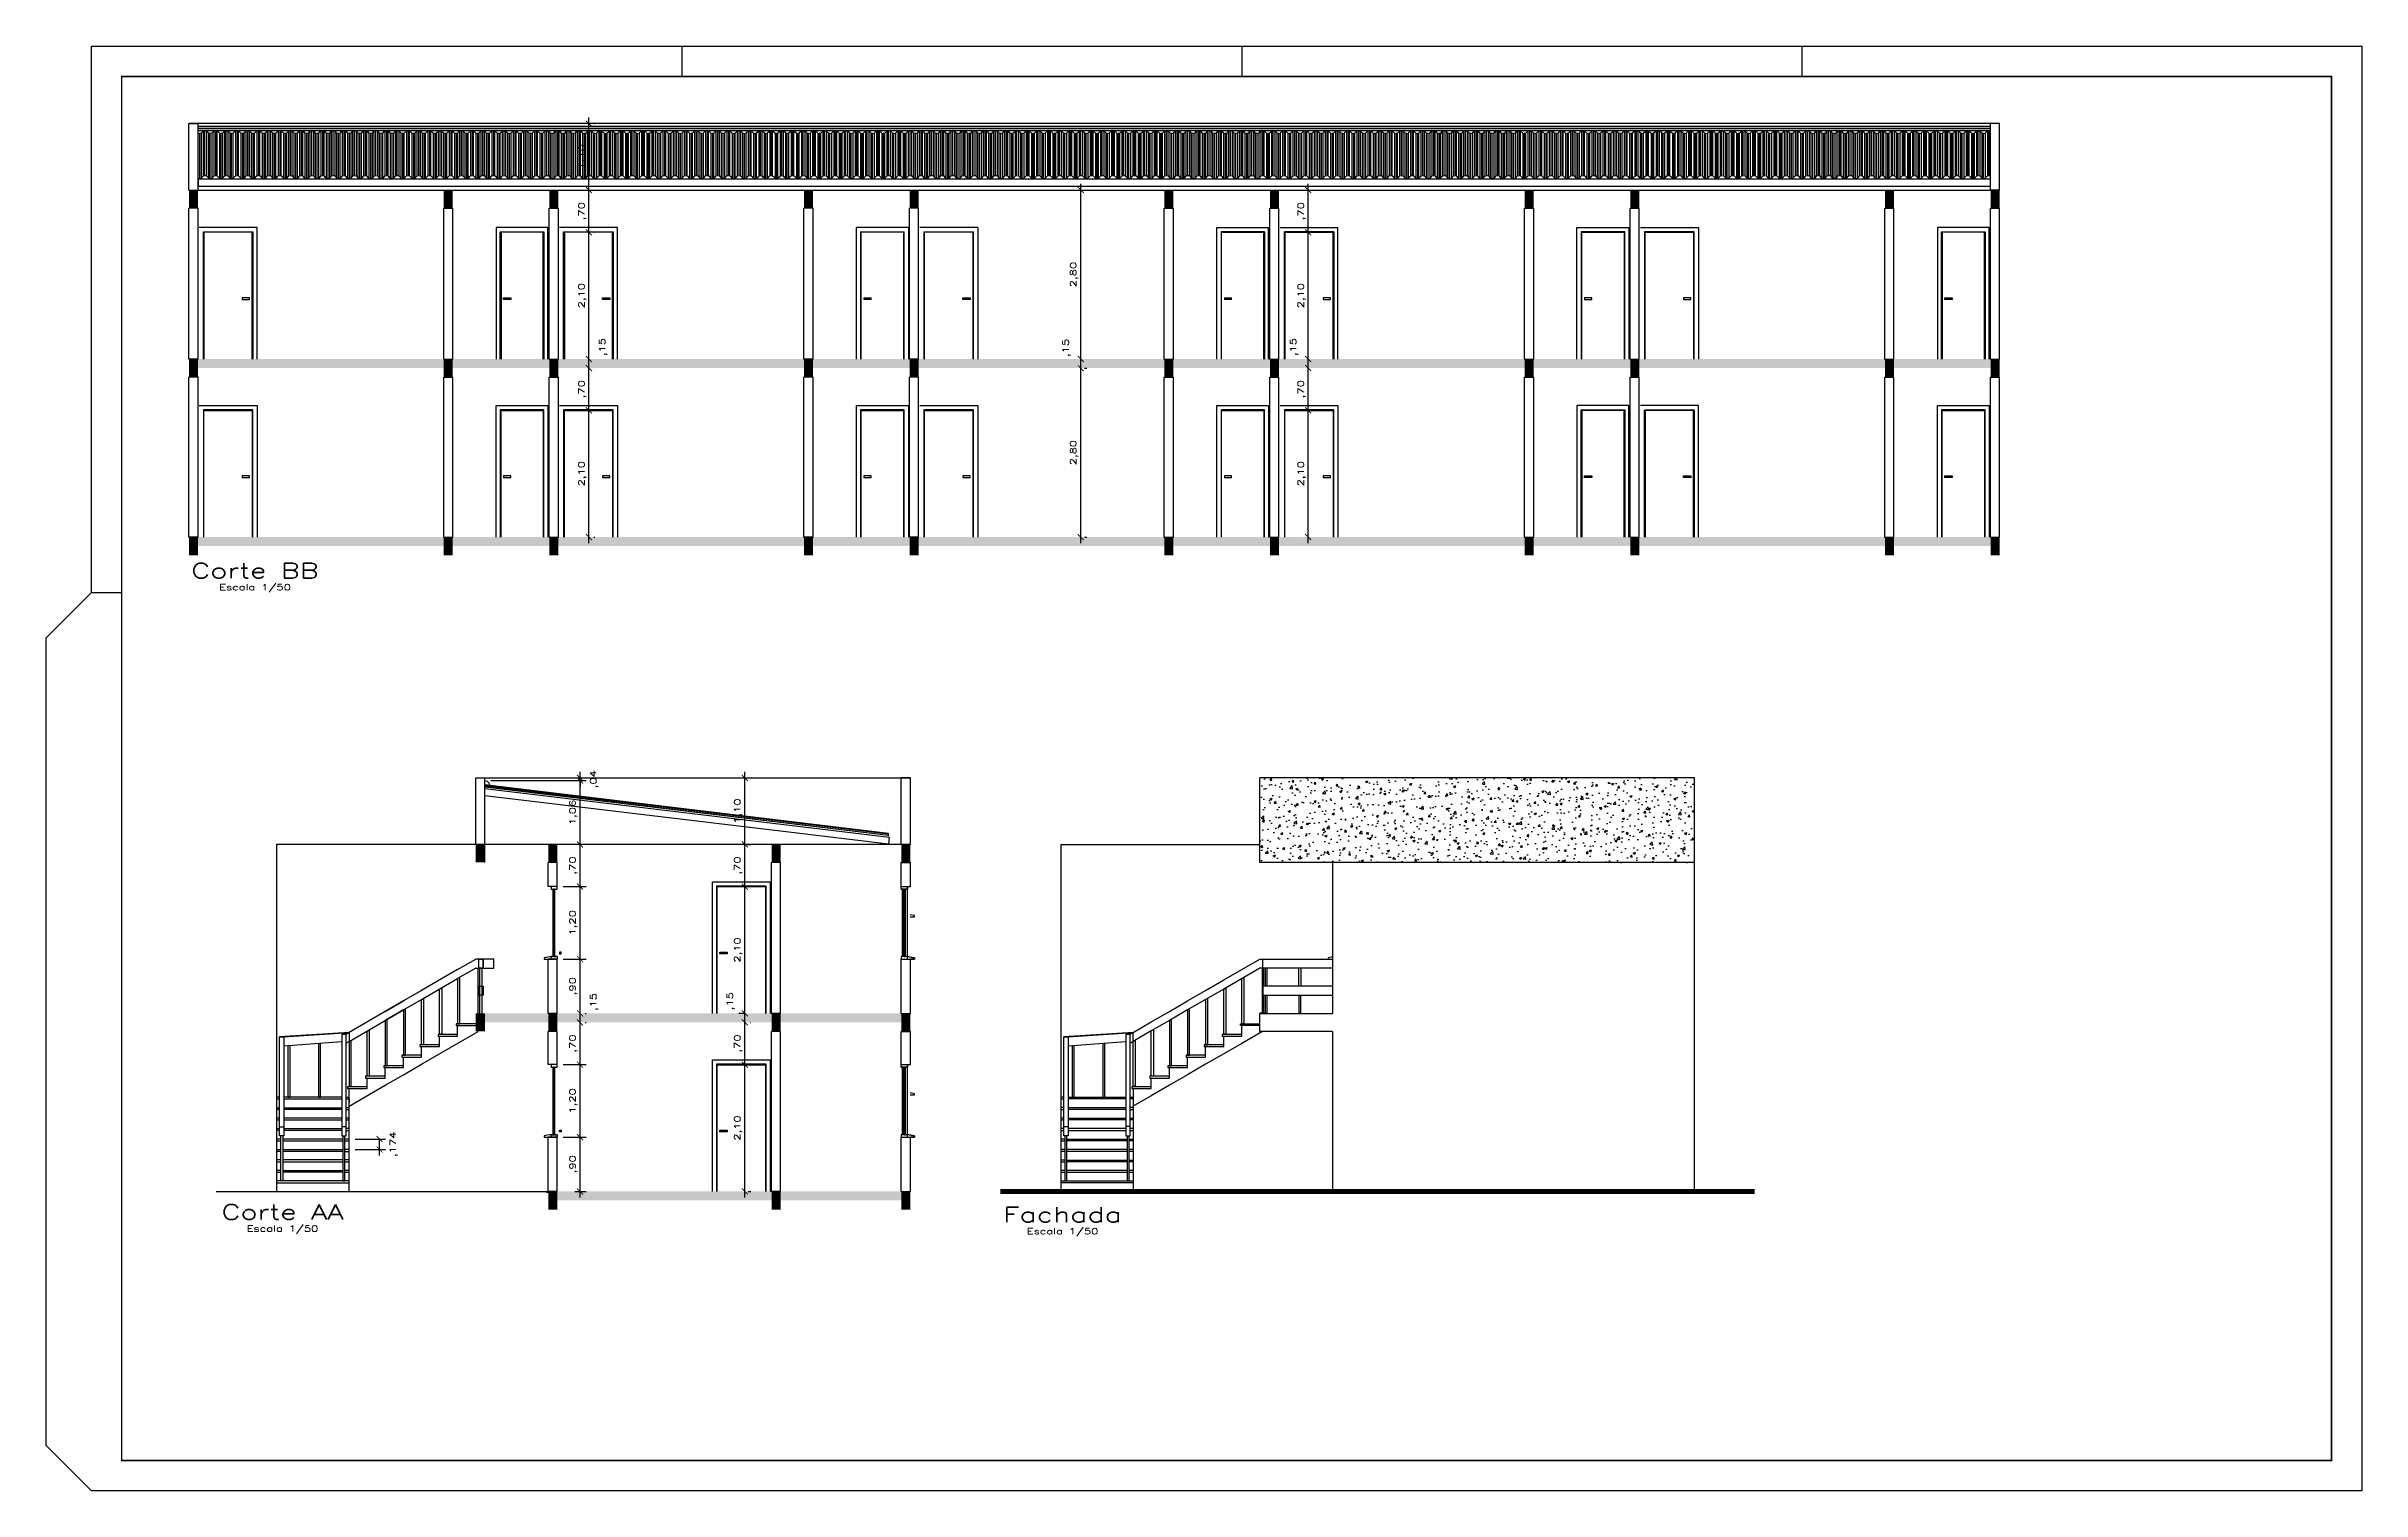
# Model space of a CAD drawing. Extents: x 241 to 398, y 106 to 179.
# Drawn here: x 280.42 to 318.79, y 142.53 to 166.46 of the extents above; entities that cross this region are included whole.
import ezdxf
from ezdxf.enums import TextEntityAlignment as Align

# ---------------------------------------------------------------- set-up
doc = ezdxf.new("R2010")
doc.units = 0
doc.layers.get('0').update_dxf_attribs({"linetype": 'CONTINUOUS'})
doc.layers.get('DEFPOINTS').update_dxf_attribs({"linetype": 'CONTINUOUS'})
for name, color, linetype in [('COTAS', 7, 'CONTINUOUS'), ('ESPEC', 7, 'CONTINUOUS'), ('ESQUADRIA', 3, 'CONTINUOUS'), ('ESTRUT', 8, 'CONTINUOUS'), ('LINVISTA', 8, 'CONTINUOUS'), ('MOBIL', 8, 'CONTINUOUS'), ('PAREDE', 5, 'CONTINUOUS')]:
    doc.layers.add(name, color=color, linetype=linetype)
doc.styles.add('REGUA200', font='romans.shx', dxfattribs={"width": 1.4})
doc.styles.add('REGUA60', font='romans.shx', dxfattribs={"width": 1.4})
doc.styles.add('REGUA80', font='romans.shx', dxfattribs={"width": 1.4})
doc.styles.get("Standard").update_dxf_attribs({"font": 'ISOCP'})
doc.dimstyles.new('ISO-25', dxfattribs={"dimtxt": 2.5, "dimasz": 2.5, "dimexe": 1.25, "dimexo": 0.625, "dimtad": 1, "dimdec": 4, "dimdsep": 46, "dimlunit": 6, "dimtxsty": 'Standard', "dimcen": 2.5, "dimadec": 0, "dimazin": 0, "dimtfac": 1, "dimtdec": 4, "dimtmove": 0, "dimatfit": 3, "dimfxl": 0, "dimtolj": 1, "dimtzin": 0, "dimarcsym": 0})

msp = doc.modelspace()

# ---------------------------------------------------------------- blocks, each defined once
blk = doc.blocks.new('TITUL2')
at = {"color": 6, "style": 'REGUA200', "width": 1.4}
blk.add_attdef('TITULO', text='', height=5, dxfattribs=at).set_placement((0, 0), align=Align.CENTER)
at = {"color": 0, "style": 'REGUA80', "width": 1.4}
blk.add_attdef('ESCALA', text='', height=2, dxfattribs=at).set_placement((0, -4), align=Align.CENTER)
blk = doc.blocks.new('_ARCHTICK')
at = {"color": 0, "linetype": 'ByBlock', "const_width": 0.15}
blk.add_lwpolyline([(-0.5, -0.5), (0.5, 0.5)], dxfattribs=at)
blk = doc.blocks.new('*D17')
at = {"color": 1, "linetype": 'ByBlock', "transparency": 16777216}
for p, q in [((253.241, 132.505), (253.619, 132.505)), ((253.519, 131.506), (253.519, 132.605)), ((253.431, 131.606), (253.619, 131.606))]:
    blk.add_line(p, q, dxfattribs=at)
at = {"layer": 'DEFPOINTS', "color": 0, "linetype": 'ByBlock', "transparency": 16777216}
for p in [(253.141, 132.505, -3.35), (253.519, 132.505), (253.331, 131.606, -3.35)]:
    blk.add_point(p, dxfattribs=at)
at = {"color": 1, "linetype": 'ByBlock', "transparency": 16777216, "xscale": 0.1, "yscale": 0.1, "zscale": 0.1}
for p, rotation in [((253.519, 132.505), 90), ((253.519, 131.606), 270)]:
    blk.add_blockref('_ARCHTICK', p, dxfattribs=dict(at, rotation=rotation))
at = {"color": 7, "linetype": 'ByBlock', "transparency": 16777216, "insert": (253.41, 132.056), "char_height": 0.1, "attachment_point": 5, "rotation": 90, "style": 'REGUA60'}
blk.add_mtext('\\A1;,90', dxfattribs=at)
blk = doc.blocks.new('*D18')
at = {"color": 1, "linetype": 'ByBlock', "transparency": 16777216}
for p, q in [((253.242, 133.706), (253.619, 133.706)), ((253.519, 132.405), (253.519, 133.806))]:
    blk.add_line(p, q, dxfattribs=at)
at = {"layer": 'DEFPOINTS', "color": 0, "linetype": 'ByBlock', "transparency": 16777216}
for p in [(253.142, 133.706, -3.35), (253.519, 133.706), (253.141, 132.505, -3.35)]:
    blk.add_point(p, dxfattribs=at)
at = {"color": 1, "linetype": 'ByBlock', "transparency": 16777216, "xscale": 0.1, "yscale": 0.1, "zscale": 0.1}
for p, rotation in [((253.519, 133.706), 90), ((253.519, 132.505), 270)]:
    blk.add_blockref('_ARCHTICK', p, dxfattribs=dict(at, rotation=rotation))
at = {"color": 7, "linetype": 'ByBlock', "transparency": 16777216, "insert": (253.41, 133.106), "char_height": 0.1, "attachment_point": 5, "rotation": 90, "style": 'REGUA60'}
blk.add_mtext('\\A1;1,20', dxfattribs=at)
blk = doc.blocks.new('*D19')
at = {"color": 1, "linetype": 'ByBlock', "transparency": 16777216}
for p, q in [((253.519, 133.606), (253.519, 134.506)), ((253.605, 134.406), (253.619, 134.406))]:
    blk.add_line(p, q, dxfattribs=at)
at = {"layer": 'DEFPOINTS', "color": 0, "linetype": 'ByBlock', "transparency": 16777216}
for p in [(253.505, 134.406, -3.35), (253.519, 134.406), (253.142, 133.706, -3.35)]:
    blk.add_point(p, dxfattribs=at)
at = {"color": 1, "linetype": 'ByBlock', "transparency": 16777216, "xscale": 0.1, "yscale": 0.1, "zscale": 0.1}
for p, rotation in [((253.519, 134.406), 90), ((253.519, 133.706), 270)]:
    blk.add_blockref('_ARCHTICK', p, dxfattribs=dict(at, rotation=rotation))
at = {"color": 7, "linetype": 'ByBlock', "transparency": 16777216, "insert": (253.41, 134.056), "char_height": 0.1, "attachment_point": 5, "rotation": 90, "style": 'REGUA60'}
blk.add_mtext('\\A1;,70', dxfattribs=at)
blk = doc.blocks.new('*D20')
at = {"color": 1, "linetype": 'ByBlock', "transparency": 16777216}
for p, q in [((253.519, 134.306), (253.519, 134.556)), ((253.605, 134.556), (253.619, 134.556))]:
    blk.add_line(p, q, dxfattribs=at)
at = {"layer": 'DEFPOINTS', "color": 0, "linetype": 'ByBlock', "transparency": 16777216}
for p in [(253.505, 134.556, -3.35), (253.505, 134.406, -3.35), (253.519, 134.556)]:
    blk.add_point(p, dxfattribs=at)
at = {"color": 1, "linetype": 'ByBlock', "transparency": 16777216, "xscale": 0.1, "yscale": 0.1, "zscale": 0.1}
for p, rotation in [((253.519, 134.556), 90), ((253.519, 134.406), 270)]:
    blk.add_blockref('_ARCHTICK', p, dxfattribs=dict(at, rotation=rotation))
at = {"color": 7, "linetype": 'ByBlock', "transparency": 16777216, "insert": (253.754, 134.744), "char_height": 0.1, "attachment_point": 5, "rotation": 90, "style": 'REGUA60'}
blk.add_mtext('\\A1;,15', dxfattribs=at)
blk = doc.blocks.new('*D21')
at = {"color": 1, "linetype": 'ByBlock', "transparency": 16777216}
for p, q in [((253.242, 135.456), (253.619, 135.456)), ((253.519, 134.456), (253.519, 135.556))]:
    blk.add_line(p, q, dxfattribs=at)
at = {"layer": 'DEFPOINTS', "color": 0, "linetype": 'ByBlock', "transparency": 16777216}
for p in [(253.142, 135.456, -3.35), (253.519, 135.456), (253.505, 134.556, -3.35)]:
    blk.add_point(p, dxfattribs=at)
at = {"color": 1, "linetype": 'ByBlock', "transparency": 16777216, "xscale": 0.1, "yscale": 0.1, "zscale": 0.1}
for p, rotation in [((253.519, 135.456), 90), ((253.519, 134.556), 270)]:
    blk.add_blockref('_ARCHTICK', p, dxfattribs=dict(at, rotation=rotation))
at = {"color": 7, "linetype": 'ByBlock', "transparency": 16777216, "insert": (253.41, 135.006), "char_height": 0.1, "attachment_point": 5, "rotation": 90, "style": 'REGUA60'}
blk.add_mtext('\\A1;,90', dxfattribs=at)
blk = doc.blocks.new('*D22')
at = {"color": 1, "linetype": 'ByBlock', "transparency": 16777216}
for p, q in [((253.242, 136.656), (253.619, 136.656)), ((253.519, 135.356), (253.519, 136.756))]:
    blk.add_line(p, q, dxfattribs=at)
at = {"layer": 'DEFPOINTS', "color": 0, "linetype": 'ByBlock', "transparency": 16777216}
for p in [(253.142, 136.656, -3.35), (253.519, 136.656), (253.142, 135.456, -3.35)]:
    blk.add_point(p, dxfattribs=at)
at = {"color": 1, "linetype": 'ByBlock', "transparency": 16777216, "xscale": 0.1, "yscale": 0.1, "zscale": 0.1}
for p, rotation in [((253.519, 136.656), 90), ((253.519, 135.456), 270)]:
    blk.add_blockref('_ARCHTICK', p, dxfattribs=dict(at, rotation=rotation))
at = {"color": 7, "linetype": 'ByBlock', "transparency": 16777216, "insert": (253.41, 136.056), "char_height": 0.1, "attachment_point": 5, "rotation": 90, "style": 'REGUA60'}
blk.add_mtext('\\A1;1,20', dxfattribs=at)
blk = doc.blocks.new('*D23')
at = {"color": 1, "linetype": 'ByBlock', "transparency": 16777216}
for p, q in [((253.52, 137.355), (253.419, 137.355)), ((253.519, 136.556), (253.519, 137.455))]:
    blk.add_line(p, q, dxfattribs=at)
at = {"layer": 'DEFPOINTS', "color": 0, "linetype": 'ByBlock', "transparency": 16777216}
for p in [(253.519, 137.355), (253.62, 137.355, -3.35), (253.142, 136.656, -3.35)]:
    blk.add_point(p, dxfattribs=at)
at = {"color": 1, "linetype": 'ByBlock', "transparency": 16777216, "xscale": 0.1, "yscale": 0.1, "zscale": 0.1}
for p, rotation in [((253.519, 137.355), 90), ((253.519, 136.656), 270)]:
    blk.add_blockref('_ARCHTICK', p, dxfattribs=dict(at, rotation=rotation))
at = {"color": 7, "linetype": 'ByBlock', "transparency": 16777216, "insert": (253.41, 137.006), "char_height": 0.1, "attachment_point": 5, "rotation": 90, "style": 'REGUA60'}
blk.add_mtext('\\A1;,70', dxfattribs=at)
blk = doc.blocks.new('*D24')
at = {"color": 1, "linetype": 'ByBlock', "transparency": 16777216}
for p, q in [((252.042, 138.562), (253.619, 138.562)), ((253.519, 137.405), (253.519, 138.662))]:
    blk.add_line(p, q, dxfattribs=at)
at = {"layer": 'DEFPOINTS', "color": 0, "linetype": 'ByBlock', "transparency": 16777216}
for p in [(251.942, 138.562, -3.35), (253.519, 138.562), (253.62, 137.505, -3.35)]:
    blk.add_point(p, dxfattribs=at)
at = {"color": 1, "linetype": 'ByBlock', "transparency": 16777216, "xscale": 0.1, "yscale": 0.1, "zscale": 0.1}
for p, rotation in [((253.519, 138.562), 90), ((253.519, 137.505), 270)]:
    blk.add_blockref('_ARCHTICK', p, dxfattribs=dict(at, rotation=rotation))
at = {"color": 7, "linetype": 'ByBlock', "transparency": 16777216, "insert": (253.41, 138.034), "char_height": 0.1, "attachment_point": 5, "rotation": 90, "style": 'REGUA60'}
blk.add_mtext('\\A1;1,06', dxfattribs=at)
blk = doc.blocks.new('*D25')
at = {"color": 1, "linetype": 'ByBlock', "transparency": 16777216}
for p, q in [((253.424, 138.606), (253.619, 138.606)), ((253.519, 138.606), (253.519, 138.706)), ((253.519, 138.562), (253.519, 138.606)), ((253.519, 138.562), (253.519, 138.462))]:
    blk.add_line(p, q, dxfattribs=at)
at = {"layer": 'DEFPOINTS', "color": 0, "linetype": 'ByBlock', "transparency": 16777216}
for p in [(251.942, 138.562, -3.35), (253.324, 138.606, -3.35), (253.519, 138.606)]:
    blk.add_point(p, dxfattribs=at)
at = {"color": 1, "linetype": 'ByBlock', "transparency": 16777216, "xscale": 0.1, "yscale": 0.1, "zscale": 0.1}
for p, rotation in [((253.519, 138.606), 270), ((253.519, 138.562), 90)]:
    blk.add_blockref('_ARCHTICK', p, dxfattribs=dict(at, rotation=rotation))
at = {"color": 7, "linetype": 'ByBlock', "transparency": 16777216, "insert": (253.754, 138.584), "char_height": 0.1, "attachment_point": 5, "rotation": 90, "style": 'REGUA60'}
blk.add_mtext('\\A1;,04', dxfattribs=at)
blk = doc.blocks.new('*D26')
at = {"color": 1, "linetype": 'ByBlock', "transparency": 16777216}
for p, q in [((256.249, 131.506), (256.249, 133.806)), ((256.306, 133.706), (256.349, 133.706)), ((256.306, 131.606), (256.349, 131.606))]:
    blk.add_line(p, q, dxfattribs=at)
at = {"layer": 'DEFPOINTS', "color": 0, "linetype": 'ByBlock', "transparency": 16777216}
for p in [(256.206, 133.706, -3.35), (256.249, 133.706), (256.206, 131.606, -3.35)]:
    blk.add_point(p, dxfattribs=at)
at = {"color": 1, "linetype": 'ByBlock', "transparency": 16777216, "xscale": 0.1, "yscale": 0.1, "zscale": 0.1}
for p, rotation in [((256.249, 133.706), 90), ((256.249, 131.606), 270)]:
    blk.add_blockref('_ARCHTICK', p, dxfattribs=dict(at, rotation=rotation))
at = {"color": 7, "linetype": 'ByBlock', "transparency": 16777216, "insert": (256.14, 132.656), "char_height": 0.1, "attachment_point": 5, "rotation": 90, "style": 'REGUA60'}
blk.add_mtext('\\A1;2,10', dxfattribs=at)
blk = doc.blocks.new('*D27')
at = {"color": 1, "linetype": 'ByBlock', "transparency": 16777216}
for p, q in [((256.249, 133.606), (256.249, 134.506)), ((256.343, 134.406), (256.349, 134.406))]:
    blk.add_line(p, q, dxfattribs=at)
at = {"layer": 'DEFPOINTS', "color": 0, "linetype": 'ByBlock', "transparency": 16777216}
for p in [(256.243, 134.406, -3.35), (256.249, 134.406), (256.206, 133.706, -3.35)]:
    blk.add_point(p, dxfattribs=at)
at = {"color": 1, "linetype": 'ByBlock', "transparency": 16777216, "xscale": 0.1, "yscale": 0.1, "zscale": 0.1}
for p, rotation in [((256.249, 134.406), 90), ((256.249, 133.706), 270)]:
    blk.add_blockref('_ARCHTICK', p, dxfattribs=dict(at, rotation=rotation))
at = {"color": 7, "linetype": 'ByBlock', "transparency": 16777216, "insert": (256.14, 134.056), "char_height": 0.1, "attachment_point": 5, "rotation": 90, "style": 'REGUA60'}
blk.add_mtext('\\A1;,70', dxfattribs=at)
blk = doc.blocks.new('*D28')
at = {"color": 1, "linetype": 'ByBlock', "transparency": 16777216}
for p, q in [((256.25, 134.556), (256.149, 134.556)), ((256.249, 134.306), (256.249, 134.556))]:
    blk.add_line(p, q, dxfattribs=at)
at = {"layer": 'DEFPOINTS', "color": 0, "linetype": 'ByBlock', "transparency": 16777216}
for p in [(256.243, 134.406, -3.35), (256.249, 134.556), (256.35, 134.556, -3.35)]:
    blk.add_point(p, dxfattribs=at)
at = {"color": 1, "linetype": 'ByBlock', "transparency": 16777216, "xscale": 0.1, "yscale": 0.1, "zscale": 0.1}
for p, rotation in [((256.249, 134.556), 90), ((256.249, 134.406), 270)]:
    blk.add_blockref('_ARCHTICK', p, dxfattribs=dict(at, rotation=rotation))
at = {"color": 7, "linetype": 'ByBlock', "transparency": 16777216, "insert": (256.015, 134.758), "char_height": 0.1, "attachment_point": 5, "rotation": 90, "style": 'REGUA60'}
blk.add_mtext('\\A1;,15', dxfattribs=at)
blk = doc.blocks.new('*D29')
at = {"color": 1, "linetype": 'ByBlock', "transparency": 16777216}
for p, q in [((256.249, 134.456), (256.249, 136.755)), ((256.291, 136.655), (256.349, 136.655))]:
    blk.add_line(p, q, dxfattribs=at)
at = {"layer": 'DEFPOINTS', "color": 0, "linetype": 'ByBlock', "transparency": 16777216}
for p in [(256.191, 136.655, -3.35), (256.249, 136.655), (256.35, 134.556, -3.35)]:
    blk.add_point(p, dxfattribs=at)
at = {"color": 1, "linetype": 'ByBlock', "transparency": 16777216, "xscale": 0.1, "yscale": 0.1, "zscale": 0.1}
for p, rotation in [((256.249, 136.655), 90), ((256.249, 134.556), 270)]:
    blk.add_blockref('_ARCHTICK', p, dxfattribs=dict(at, rotation=rotation))
at = {"color": 7, "linetype": 'ByBlock', "transparency": 16777216, "insert": (256.14, 135.606), "char_height": 0.1, "attachment_point": 5, "rotation": 90, "style": 'REGUA60'}
blk.add_mtext('\\A1;2,10', dxfattribs=at)
blk = doc.blocks.new('*D30')
at = {"color": 1, "linetype": 'ByBlock', "transparency": 16777216}
for p, q in [((256.249, 136.555), (256.249, 137.455)), ((256.291, 137.355), (256.349, 137.355))]:
    blk.add_line(p, q, dxfattribs=at)
at = {"layer": 'DEFPOINTS', "color": 0, "linetype": 'ByBlock', "transparency": 16777216}
for p in [(256.191, 137.355, -3.35), (256.249, 137.355), (256.191, 136.655, -3.35)]:
    blk.add_point(p, dxfattribs=at)
at = {"color": 1, "linetype": 'ByBlock', "transparency": 16777216, "xscale": 0.1, "yscale": 0.1, "zscale": 0.1}
for p, rotation in [((256.249, 137.355), 90), ((256.249, 136.655), 270)]:
    blk.add_blockref('_ARCHTICK', p, dxfattribs=dict(at, rotation=rotation))
at = {"color": 7, "linetype": 'ByBlock', "transparency": 16777216, "insert": (256.14, 137.005), "char_height": 0.1, "attachment_point": 5, "rotation": 90, "style": 'REGUA60'}
blk.add_mtext('\\A1;,70', dxfattribs=at)
blk = doc.blocks.new('*D31')
at = {"color": 1, "linetype": 'ByBlock', "transparency": 16777216}
for p, q in [((256.249, 137.405), (256.249, 138.706)), ((256.291, 138.606), (256.349, 138.606))]:
    blk.add_line(p, q, dxfattribs=at)
at = {"layer": 'DEFPOINTS', "color": 0, "linetype": 'ByBlock', "transparency": 16777216}
for p in [(256.191, 138.606, -3.35), (256.249, 138.606), (256.191, 137.505, -3.35)]:
    blk.add_point(p, dxfattribs=at)
at = {"color": 1, "linetype": 'ByBlock', "transparency": 16777216, "xscale": 0.1, "yscale": 0.1, "zscale": 0.1}
for p, rotation in [((256.249, 138.606), 90), ((256.249, 137.505), 270)]:
    blk.add_blockref('_ARCHTICK', p, dxfattribs=dict(at, rotation=rotation))
at = {"color": 7, "linetype": 'ByBlock', "transparency": 16777216, "insert": (256.14, 138.055), "char_height": 0.1, "attachment_point": 5, "rotation": 90, "style": 'REGUA60'}
blk.add_mtext('\\A1;1,10', dxfattribs=at)
blk = doc.blocks.new('*D32')
at = {"color": 1, "linetype": 'ByBlock', "transparency": 16777216}
for p, q in [((249.792, 132.474), (250.297, 132.474)), ((250.197, 132.2), (250.197, 132.474)), ((249.792, 132.3), (250.297, 132.3))]:
    blk.add_line(p, q, dxfattribs=at)
at = {"layer": 'DEFPOINTS', "color": 0, "linetype": 'ByBlock', "transparency": 16777216}
for p in [(249.692, 132.474, -3.35), (250.197, 132.474), (249.692, 132.3, -3.35)]:
    blk.add_point(p, dxfattribs=at)
at = {"color": 1, "linetype": 'ByBlock', "transparency": 16777216, "xscale": 0.1, "yscale": 0.1, "zscale": 0.1}
for p, rotation in [((250.197, 132.474), 90), ((250.197, 132.3), 270)]:
    blk.add_blockref('_ARCHTICK', p, dxfattribs=dict(at, rotation=rotation))
at = {"color": 7, "linetype": 'ByBlock', "transparency": 16777216, "insert": (250.431, 132.387), "char_height": 0.1, "attachment_point": 5, "rotation": 90, "style": 'REGUA60'}
blk.add_mtext('\\A1;,174', dxfattribs=at)
blk = doc.blocks.new('*D33')
at = {"color": 1, "linetype": 'ByBlock', "transparency": 16777216}
for p, q in [((218.021, 130.629), (218.021, 132.928)), ((218.114, 132.828), (218.121, 132.828)), ((218.102, 130.729), (218.121, 130.729))]:
    blk.add_line(p, q, dxfattribs=at)
at = {"layer": 'DEFPOINTS', "color": 0, "linetype": 'ByBlock', "transparency": 16777216}
for p in [(218.014, 132.828, -3.35), (218.021, 132.828), (218.002, 130.729, -3.35)]:
    blk.add_point(p, dxfattribs=at)
at = {"color": 1, "linetype": 'ByBlock', "transparency": 16777216, "xscale": 0.1, "yscale": 0.1, "zscale": 0.1}
for p, rotation in [((218.021, 132.828), 90), ((218.021, 130.729), 270)]:
    blk.add_blockref('_ARCHTICK', p, dxfattribs=dict(at, rotation=rotation))
at = {"color": 7, "linetype": 'ByBlock', "transparency": 16777216, "insert": (217.912, 131.779), "char_height": 0.1, "attachment_point": 5, "rotation": 90, "style": 'REGUA60'}
blk.add_mtext('\\A1;2,10', dxfattribs=at)
blk = doc.blocks.new('*D34')
at = {"color": 1, "linetype": 'ByBlock', "transparency": 16777216}
for p, q in [((218.021, 132.728), (218.021, 133.629)), ((218.121, 133.529), (218.121, 133.529))]:
    blk.add_line(p, q, dxfattribs=at)
at = {"layer": 'DEFPOINTS', "color": 0, "linetype": 'ByBlock', "transparency": 16777216}
for p in [(218.021, 133.529, -3.35), (218.021, 133.529), (218.014, 132.828, -3.35)]:
    blk.add_point(p, dxfattribs=at)
at = {"color": 1, "linetype": 'ByBlock', "transparency": 16777216, "xscale": 0.1, "yscale": 0.1, "zscale": 0.1}
for p, rotation in [((218.021, 133.529), 90), ((218.021, 132.828), 270)]:
    blk.add_blockref('_ARCHTICK', p, dxfattribs=dict(at, rotation=rotation))
at = {"color": 7, "linetype": 'ByBlock', "transparency": 16777216, "insert": (217.912, 133.179), "char_height": 0.1, "attachment_point": 5, "rotation": 90, "style": 'REGUA60'}
blk.add_mtext('\\A1;,70', dxfattribs=at)
blk = doc.blocks.new('*D35')
at = {"color": 1, "linetype": 'ByBlock', "transparency": 16777216}
for p, q in [((218.021, 133.429), (218.021, 133.679)), ((218.121, 133.679), (218.121, 133.679))]:
    blk.add_line(p, q, dxfattribs=at)
at = {"layer": 'DEFPOINTS', "color": 0, "linetype": 'ByBlock', "transparency": 16777216}
for p in [(218.021, 133.679, -3.35), (218.021, 133.679), (218.021, 133.529, -3.35)]:
    blk.add_point(p, dxfattribs=at)
at = {"color": 1, "linetype": 'ByBlock', "transparency": 16777216, "xscale": 0.1, "yscale": 0.1, "zscale": 0.1}
for p, rotation in [((218.021, 133.679), 90), ((218.021, 133.529), 270)]:
    blk.add_blockref('_ARCHTICK', p, dxfattribs=dict(at, rotation=rotation))
at = {"color": 7, "linetype": 'ByBlock', "transparency": 16777216, "insert": (218.256, 133.877), "char_height": 0.1, "attachment_point": 5, "rotation": 90, "style": 'REGUA60'}
blk.add_mtext('\\A1;,15', dxfattribs=at)
blk = doc.blocks.new('*D36')
at = {"color": 1, "linetype": 'ByBlock', "transparency": 16777216}
for p, q in [((218.021, 133.579), (218.021, 135.879)), ((218.114, 135.779), (218.121, 135.779))]:
    blk.add_line(p, q, dxfattribs=at)
at = {"layer": 'DEFPOINTS', "color": 0, "linetype": 'ByBlock', "transparency": 16777216}
for p in [(218.014, 135.779, -3.35), (218.021, 135.779), (218.021, 133.679, -3.35)]:
    blk.add_point(p, dxfattribs=at)
at = {"color": 1, "linetype": 'ByBlock', "transparency": 16777216, "xscale": 0.1, "yscale": 0.1, "zscale": 0.1}
for p, rotation in [((218.021, 135.779), 90), ((218.021, 133.679), 270)]:
    blk.add_blockref('_ARCHTICK', p, dxfattribs=dict(at, rotation=rotation))
at = {"color": 7, "linetype": 'ByBlock', "transparency": 16777216, "insert": (217.912, 134.729), "char_height": 0.1, "attachment_point": 5, "rotation": 90, "style": 'REGUA60'}
blk.add_mtext('\\A1;2,10', dxfattribs=at)
blk = doc.blocks.new('*D37')
at = {"color": 1, "linetype": 'ByBlock', "transparency": 16777216}
for p, q in [((218.021, 135.679), (218.021, 136.579)), ((218.114, 136.479), (218.121, 136.479))]:
    blk.add_line(p, q, dxfattribs=at)
at = {"layer": 'DEFPOINTS', "color": 0, "linetype": 'ByBlock', "transparency": 16777216}
for p in [(218.014, 136.479, -3.35), (218.021, 136.479), (218.014, 135.779, -3.35)]:
    blk.add_point(p, dxfattribs=at)
at = {"color": 1, "linetype": 'ByBlock', "transparency": 16777216, "xscale": 0.1, "yscale": 0.1, "zscale": 0.1}
for p, rotation in [((218.021, 136.479), 90), ((218.021, 135.779), 270)]:
    blk.add_blockref('_ARCHTICK', p, dxfattribs=dict(at, rotation=rotation))
at = {"color": 7, "linetype": 'ByBlock', "transparency": 16777216, "insert": (217.912, 136.129), "char_height": 0.1, "attachment_point": 5, "rotation": 90, "style": 'REGUA60'}
blk.add_mtext('\\A1;,70', dxfattribs=at)
blk = doc.blocks.new('*D38')
at = {"color": 1, "linetype": 'ByBlock', "transparency": 16777216}
for p, q in [((218.021, 136.529), (218.021, 137.829)), ((218.114, 137.729), (218.121, 137.729))]:
    blk.add_line(p, q, dxfattribs=at)
at = {"layer": 'DEFPOINTS', "color": 0, "linetype": 'ByBlock', "transparency": 16777216}
for p in [(218.014, 137.729, -3.35), (218.021, 137.729), (218.014, 136.629, -3.35)]:
    blk.add_point(p, dxfattribs=at)
at = {"color": 1, "linetype": 'ByBlock', "transparency": 16777216, "xscale": 0.1, "yscale": 0.1, "zscale": 0.1}
for p, rotation in [((218.021, 137.729), 90), ((218.021, 136.629), 270)]:
    blk.add_blockref('_ARCHTICK', p, dxfattribs=dict(at, rotation=rotation))
at = {"color": 7, "linetype": 'ByBlock', "transparency": 16777216, "insert": (217.912, 137.179), "char_height": 0.1, "attachment_point": 5, "rotation": 90, "style": 'REGUA60'}
blk.add_mtext('\\A1;1,10', dxfattribs=at)
blk = doc.blocks.new('*D39')
at = {"color": 1, "linetype": 'ByBlock', "transparency": 16777216}
for p, q in [((226.17, 130.629), (226.17, 133.629)), ((226.233, 133.529), (226.27, 133.529)), ((226.233, 130.729), (226.27, 130.729))]:
    blk.add_line(p, q, dxfattribs=at)
at = {"layer": 'DEFPOINTS', "color": 0, "linetype": 'ByBlock', "transparency": 16777216}
for p in [(226.133, 133.529, -3.35), (226.17, 133.529), (226.133, 130.729, -3.35)]:
    blk.add_point(p, dxfattribs=at)
at = {"color": 1, "linetype": 'ByBlock', "transparency": 16777216, "xscale": 0.1, "yscale": 0.1, "zscale": 0.1}
for p, rotation in [((226.17, 133.529), 90), ((226.17, 130.729), 270)]:
    blk.add_blockref('_ARCHTICK', p, dxfattribs=dict(at, rotation=rotation))
at = {"color": 7, "linetype": 'ByBlock', "transparency": 16777216, "insert": (226.061, 132.129), "char_height": 0.1, "attachment_point": 5, "rotation": 90, "style": 'REGUA60'}
blk.add_mtext('\\A1;2,80', dxfattribs=at)
blk = doc.blocks.new('*D40')
at = {"color": 1, "linetype": 'ByBlock', "transparency": 16777216}
for p, q in [((226.07, 133.679), (226.07, 133.679)), ((226.17, 133.429), (226.17, 133.679))]:
    blk.add_line(p, q, dxfattribs=at)
at = {"layer": 'DEFPOINTS', "color": 0, "linetype": 'ByBlock', "transparency": 16777216}
for p in [(226.133, 133.529, -3.35), (226.17, 133.679, -3.35), (226.17, 133.679)]:
    blk.add_point(p, dxfattribs=at)
at = {"color": 1, "linetype": 'ByBlock', "transparency": 16777216, "xscale": 0.1, "yscale": 0.1, "zscale": 0.1}
for p, rotation in [((226.17, 133.679), 90), ((226.17, 133.529), 270)]:
    blk.add_blockref('_ARCHTICK', p, dxfattribs=dict(at, rotation=rotation))
at = {"color": 7, "linetype": 'ByBlock', "transparency": 16777216, "insert": (225.936, 133.863), "char_height": 0.1, "attachment_point": 5, "rotation": 90, "style": 'REGUA60'}
blk.add_mtext('\\A1;,15', dxfattribs=at)
blk = doc.blocks.new('*D41')
at = {"color": 1, "linetype": 'ByBlock', "transparency": 16777216}
for p, q in [((226.17, 133.579), (226.17, 136.579)), ((226.07, 136.479), (226.07, 136.479))]:
    blk.add_line(p, q, dxfattribs=at)
at = {"layer": 'DEFPOINTS', "color": 0, "linetype": 'ByBlock', "transparency": 16777216}
for p in [(226.17, 136.479, -3.35), (226.17, 136.479), (226.17, 133.679, -3.35)]:
    blk.add_point(p, dxfattribs=at)
at = {"color": 1, "linetype": 'ByBlock', "transparency": 16777216, "xscale": 0.1, "yscale": 0.1, "zscale": 0.1}
for p, rotation in [((226.17, 136.479), 90), ((226.17, 133.679), 270)]:
    blk.add_blockref('_ARCHTICK', p, dxfattribs=dict(at, rotation=rotation))
at = {"color": 7, "linetype": 'ByBlock', "transparency": 16777216, "insert": (226.061, 135.079), "char_height": 0.1, "attachment_point": 5, "rotation": 90, "style": 'REGUA60'}
blk.add_mtext('\\A1;2,80', dxfattribs=at)
blk = doc.blocks.new('*D42')
at = {"color": 1, "linetype": 'ByBlock', "transparency": 16777216}
for p, q in [((229.839, 132.828), (229.839, 132.828)), ((229.939, 130.629), (229.939, 132.928)), ((229.839, 130.729), (229.839, 130.729))]:
    blk.add_line(p, q, dxfattribs=at)
at = {"layer": 'DEFPOINTS', "color": 0, "linetype": 'ByBlock', "transparency": 16777216}
for p in [(229.939, 132.828, -3.35), (229.939, 132.828), (229.939, 130.729, -3.35)]:
    blk.add_point(p, dxfattribs=at)
at = {"color": 1, "linetype": 'ByBlock', "transparency": 16777216, "xscale": 0.1, "yscale": 0.1, "zscale": 0.1}
for p, rotation in [((229.939, 132.828), 90), ((229.939, 130.729), 270)]:
    blk.add_blockref('_ARCHTICK', p, dxfattribs=dict(at, rotation=rotation))
at = {"color": 7, "linetype": 'ByBlock', "transparency": 16777216, "insert": (229.83, 131.779), "char_height": 0.1, "attachment_point": 5, "rotation": 90, "style": 'REGUA60'}
blk.add_mtext('\\A1;2,10', dxfattribs=at)
blk = doc.blocks.new('*D43')
at = {"color": 1, "linetype": 'ByBlock', "transparency": 16777216}
for p, q in [((229.839, 133.529), (229.839, 133.529)), ((229.939, 132.728), (229.939, 133.629))]:
    blk.add_line(p, q, dxfattribs=at)
at = {"layer": 'DEFPOINTS', "color": 0, "linetype": 'ByBlock', "transparency": 16777216}
for p in [(229.939, 133.529, -3.35), (229.939, 133.529), (229.939, 132.828, -3.35)]:
    blk.add_point(p, dxfattribs=at)
at = {"color": 1, "linetype": 'ByBlock', "transparency": 16777216, "xscale": 0.1, "yscale": 0.1, "zscale": 0.1}
for p, rotation in [((229.939, 133.529), 90), ((229.939, 132.828), 270)]:
    blk.add_blockref('_ARCHTICK', p, dxfattribs=dict(at, rotation=rotation))
at = {"color": 7, "linetype": 'ByBlock', "transparency": 16777216, "insert": (229.83, 133.179), "char_height": 0.1, "attachment_point": 5, "rotation": 90, "style": 'REGUA60'}
blk.add_mtext('\\A1;,70', dxfattribs=at)
blk = doc.blocks.new('*D44')
at = {"color": 1, "linetype": 'ByBlock', "transparency": 16777216}
for p, q in [((229.839, 133.679), (229.839, 133.679)), ((229.939, 133.429), (229.939, 133.679))]:
    blk.add_line(p, q, dxfattribs=at)
at = {"layer": 'DEFPOINTS', "color": 0, "linetype": 'ByBlock', "transparency": 16777216}
for p in [(229.939, 133.679, -3.35), (229.939, 133.679), (229.939, 133.529, -3.35)]:
    blk.add_point(p, dxfattribs=at)
at = {"color": 1, "linetype": 'ByBlock', "transparency": 16777216, "xscale": 0.1, "yscale": 0.1, "zscale": 0.1}
for p, rotation in [((229.939, 133.679), 90), ((229.939, 133.529), 270)]:
    blk.add_blockref('_ARCHTICK', p, dxfattribs=dict(at, rotation=rotation))
at = {"color": 7, "linetype": 'ByBlock', "transparency": 16777216, "insert": (229.705, 133.877), "char_height": 0.1, "attachment_point": 5, "rotation": 90, "style": 'REGUA60'}
blk.add_mtext('\\A1;,15', dxfattribs=at)
blk = doc.blocks.new('*D45')
at = {"color": 1, "linetype": 'ByBlock', "transparency": 16777216}
for p, q in [((229.939, 133.579), (229.939, 135.879)), ((230.039, 135.779), (230.039, 135.779))]:
    blk.add_line(p, q, dxfattribs=at)
at = {"layer": 'DEFPOINTS', "color": 0, "linetype": 'ByBlock', "transparency": 16777216}
for p in [(229.939, 135.779, -3.35), (229.939, 135.779), (229.939, 133.679, -3.35)]:
    blk.add_point(p, dxfattribs=at)
at = {"color": 1, "linetype": 'ByBlock', "transparency": 16777216, "xscale": 0.1, "yscale": 0.1, "zscale": 0.1}
for p, rotation in [((229.939, 135.779), 90), ((229.939, 133.679), 270)]:
    blk.add_blockref('_ARCHTICK', p, dxfattribs=dict(at, rotation=rotation))
at = {"color": 7, "linetype": 'ByBlock', "transparency": 16777216, "insert": (229.83, 134.729), "char_height": 0.1, "attachment_point": 5, "rotation": 90, "style": 'REGUA60'}
blk.add_mtext('\\A1;2,10', dxfattribs=at)
blk = doc.blocks.new('*D46')
at = {"color": 1, "linetype": 'ByBlock', "transparency": 16777216}
for p, q in [((229.939, 135.679), (229.939, 136.579)), ((230.039, 136.479), (230.039, 136.479))]:
    blk.add_line(p, q, dxfattribs=at)
at = {"layer": 'DEFPOINTS', "color": 0, "linetype": 'ByBlock', "transparency": 16777216}
for p in [(229.939, 136.479, -3.35), (229.939, 136.479), (229.939, 135.779, -3.35)]:
    blk.add_point(p, dxfattribs=at)
at = {"color": 1, "linetype": 'ByBlock', "transparency": 16777216, "xscale": 0.1, "yscale": 0.1, "zscale": 0.1}
for p, rotation in [((229.939, 136.479), 90), ((229.939, 135.779), 270)]:
    blk.add_blockref('_ARCHTICK', p, dxfattribs=dict(at, rotation=rotation))
at = {"color": 7, "linetype": 'ByBlock', "transparency": 16777216, "insert": (229.83, 136.129), "char_height": 0.1, "attachment_point": 5, "rotation": 90, "style": 'REGUA60'}
blk.add_mtext('\\A1;,70', dxfattribs=at)

# ---------------------------------------------------------------- dimensions: what is measured, and where the dimension line sits
at = {"layer": 'COTAS'}
for base, p1, p2, override, picture, middle, set_off in [((289.4129, 165.1741, 3.35), (289.4056, 164.0746), (289.4056, 165.1741), {"dimtxt": 0.1, "dimasz": 0.1, "dimexe": 0.1, "dimexo": 0.1, "dimgap": 0.05, "dimdec": 2, "dimzin": 4, "dimtxsty": 'REGUA60', "dimblk1": 'ARCHTICK', "dimblk2": 'ARCHTICK', "dimsah": 1, "dimcen": 0.1, "dimdle": 0.1, "dimse1": 1, "dimclrd": 1, "dimclre": 1, "dimclrt": 7, "dimtofl": 0, "dimtmove": 2}, '*D38', (289.3034, 164.7743, 3.35), (71.3916, 27.4455)), ((289.4129, 164.0746, 3.35), (289.4056, 163.3744), (289.4056, 164.0746), {"dimtxt": 0.1, "dimasz": 0.1, "dimexe": 0.1, "dimexo": 0.1, "dimgap": 0.05, "dimdec": 2, "dimzin": 4, "dimtxsty": 'REGUA60', "dimblk1": 'ARCHTICK', "dimblk2": 'ARCHTICK', "dimsah": 1, "dimcen": 0.1, "dimdle": 0.1, "dimse1": 1, "dimclrd": 1, "dimclre": 1, "dimclrt": 7, "dimtofl": 0, "dimtmove": 2}, '*D37', (289.3034, 163.7245, 3.35), (71.3916, 27.5955)), ((297.5621, 164.0746, 3.35), (297.5621, 161.2748), (297.5621, 164.0746), {"dimtxt": 0.1, "dimasz": 0.1, "dimexe": 0.1, "dimexo": 0.1, "dimgap": 0.05, "dimdec": 2, "dimzin": 4, "dimtxsty": 'REGUA60', "dimblk1": 'ARCHTICK', "dimblk2": 'ARCHTICK', "dimsah": 1, "dimcen": 0.1, "dimdle": 0.1, "dimse1": 1, "dimclrd": 1, "dimclre": 1, "dimclrt": 7, "dimtofl": 0, "dimtmove": 2}, '*D41', (297.4526, 162.6747, 3.35), (71.3916, 27.5955)), ((301.3308, 164.0746, 3.35), (301.3308, 163.3744), (301.3308, 164.0746), {"dimtxt": 0.1, "dimasz": 0.1, "dimexe": 0.1, "dimexo": 0.1, "dimgap": 0.05, "dimdec": 2, "dimzin": 4, "dimtxsty": 'REGUA60', "dimblk1": 'ARCHTICK', "dimblk2": 'ARCHTICK', "dimsah": 1, "dimcen": 0.1, "dimdle": 0.1, "dimse1": 1, "dimclrd": 1, "dimclre": 1, "dimclrt": 7, "dimtofl": 0, "dimtmove": 2}, '*D46', (301.2213, 163.7245, 3.35), (71.3916, 27.5955)), ((289.4129, 163.3744, 3.35), (289.4129, 161.2748), (289.4056, 163.3744), {"dimtxt": 0.1, "dimasz": 0.1, "dimexe": 0.1, "dimexo": 0.1, "dimgap": 0.05, "dimdec": 2, "dimzin": 4, "dimtxsty": 'REGUA60', "dimblk1": 'ARCHTICK', "dimblk2": 'ARCHTICK', "dimsah": 1, "dimcen": 0.1, "dimdle": 0.1, "dimse1": 1, "dimclrd": 1, "dimclre": 1, "dimclrt": 7, "dimtofl": 0, "dimtmove": 2}, '*D36', (289.3034, 162.3246, 3.35), (71.3916, 27.5955)), ((301.3308, 163.3744, 3.35), (301.3308, 161.2748), (301.3308, 163.3744), {"dimtxt": 0.1, "dimasz": 0.1, "dimexe": 0.1, "dimexo": 0.1, "dimgap": 0.05, "dimdec": 2, "dimzin": 4, "dimtxsty": 'REGUA60', "dimblk1": 'ARCHTICK', "dimblk2": 'ARCHTICK', "dimsah": 1, "dimcen": 0.1, "dimdle": 0.1, "dimse1": 1, "dimclrd": 1, "dimclre": 1, "dimclrt": 7, "dimtofl": 0, "dimtmove": 2}, '*D45', (301.2213, 162.3246, 3.35), (71.3916, 27.5955)), ((289.4129, 161.1248, 3.35), (289.4056, 160.4239), (289.4129, 161.1248), {"dimtxt": 0.1, "dimasz": 0.1, "dimexe": 0.1, "dimexo": 0.1, "dimgap": 0.05, "dimdec": 2, "dimzin": 4, "dimtxsty": 'REGUA60', "dimblk1": 'ARCHTICK', "dimblk2": 'ARCHTICK', "dimsah": 1, "dimcen": 0.1, "dimdle": 0.1, "dimse1": 1, "dimclrd": 1, "dimclre": 1, "dimclrt": 7, "dimtofl": 0, "dimtmove": 2}, '*D34', (289.3034, 160.7744, 3.35), (71.3916, 27.5955)), ((297.5621, 161.1248, 3.35), (297.5243, 158.3248), (297.5243, 161.1248), {"dimtxt": 0.1, "dimasz": 0.1, "dimexe": 0.1, "dimexo": 0.1, "dimgap": 0.05, "dimdec": 2, "dimzin": 4, "dimtxsty": 'REGUA60', "dimblk1": 'ARCHTICK', "dimblk2": 'ARCHTICK', "dimsah": 1, "dimcen": 0.1, "dimdle": 0.1, "dimclrd": 1, "dimclre": 1, "dimclrt": 7, "dimtofl": 0, "dimtmove": 2}, '*D39', (297.4526, 159.7248, 3.35), (71.3916, 27.5955)), ((301.3308, 161.1248, 3.35), (301.331, 160.4239), (301.3308, 161.1248), {"dimtxt": 0.1, "dimasz": 0.1, "dimexe": 0.1, "dimexo": 0.1, "dimgap": 0.05, "dimdec": 2, "dimzin": 4, "dimtxsty": 'REGUA60', "dimblk1": 'ARCHTICK', "dimblk2": 'ARCHTICK', "dimsah": 1, "dimcen": 0.1, "dimdle": 0.1, "dimse1": 1, "dimclrd": 1, "dimclre": 1, "dimclrt": 7, "dimtofl": 0, "dimtmove": 2}, '*D43', (301.2213, 160.7744, 3.35), (71.3916, 27.5955)), ((289.4129, 160.4239, 3.35), (289.394, 158.3248), (289.4056, 160.4239), {"dimtxt": 0.1, "dimasz": 0.1, "dimexe": 0.1, "dimexo": 0.1, "dimgap": 0.05, "dimdec": 2, "dimzin": 4, "dimtxsty": 'REGUA60', "dimblk1": 'ARCHTICK', "dimblk2": 'ARCHTICK', "dimsah": 1, "dimcen": 0.1, "dimdle": 0.1, "dimclrd": 1, "dimclre": 1, "dimclrt": 7, "dimtofl": 0, "dimtmove": 2}, '*D33', (289.3034, 159.3744, 3.35), (71.3916, 27.5955)), ((301.3308, 160.4239, 3.35), (301.331, 158.3248), (301.331, 160.4239), {"dimtxt": 0.1, "dimasz": 0.1, "dimexe": 0.1, "dimexo": 0.1, "dimgap": 0.05, "dimdec": 2, "dimzin": 4, "dimtxsty": 'REGUA60', "dimblk1": 'ARCHTICK', "dimblk2": 'ARCHTICK', "dimsah": 1, "dimcen": 0.1, "dimdle": 0.1, "dimclrd": 1, "dimclre": 1, "dimclrt": 7, "dimtofl": 0, "dimtmove": 2}, '*D42', (301.2213, 159.3744, 3.35), (71.3916, 27.5955)), ((289.2656, 154.3337), (287.6887, 154.2906, -3.35), (289.0707, 154.3337, -3.35), {"dimtxt": 0.1, "dimasz": 0.1, "dimexe": 0.1, "dimexo": 0.1, "dimgap": 0.05, "dimdec": 2, "dimzin": 4, "dimtxsty": 'REGUA60', "dimblk1": 'ARCHTICK', "dimblk2": 'ARCHTICK', "dimsah": 1, "dimcen": 0.1, "dimdle": 0.1, "dimse1": 1, "dimclrd": 1, "dimclre": 1, "dimclrt": 7, "dimtofl": 0, "dimtmove": 2}, '*D25', (289.5002, 154.4622), (35.7465, 15.7281)), ((289.2656, 154.2906), (289.3668, 153.2332, -3.35), (287.6887, 154.2906, -3.35), {"dimtxt": 0.1, "dimasz": 0.1, "dimexe": 0.1, "dimexo": 0.1, "dimgap": 0.05, "dimdec": 2, "dimzin": 4, "dimtxsty": 'REGUA60', "dimblk1": 'ARCHTICK', "dimblk2": 'ARCHTICK', "dimsah": 1, "dimcen": 0.1, "dimdle": 0.1, "dimse1": 1, "dimclrd": 1, "dimclre": 1, "dimclrt": 7, "dimtofl": 0, "dimtmove": 2}, '*D24', (289.1561, 153.9119), (35.7465, 15.7281)), ((291.9958, 154.3337), (291.938, 153.2332, -3.35), (291.938, 154.3337, -3.35), {"dimtxt": 0.1, "dimasz": 0.1, "dimexe": 0.1, "dimexo": 0.1, "dimgap": 0.05, "dimdec": 2, "dimzin": 4, "dimtxsty": 'REGUA60', "dimblk1": 'ARCHTICK', "dimblk2": 'ARCHTICK', "dimsah": 1, "dimcen": 0.1, "dimdle": 0.1, "dimse1": 1, "dimclrd": 1, "dimclre": 1, "dimclrt": 7, "dimtofl": 0, "dimtmove": 2}, '*D31', (291.8863, 153.9335), (35.7465, 15.7281)), ((289.2656, 153.2332), (288.8887, 152.5342, -3.35), (289.3668, 153.2332, -3.35), {"dimtxt": 0.1, "dimasz": 0.1, "dimexe": 0.1, "dimexo": 0.1, "dimgap": 0.05, "dimdec": 2, "dimzin": 4, "dimtxsty": 'REGUA60', "dimblk1": 'ARCHTICK', "dimblk2": 'ARCHTICK', "dimsah": 1, "dimcen": 0.1, "dimdle": 0.1, "dimse1": 1, "dimclrd": 1, "dimclre": 1, "dimclrt": 7, "dimtofl": 0, "dimtmove": 2}, '*D23', (289.1561, 152.8837), (35.7465, 15.8781)), ((291.9958, 153.2332), (291.938, 152.5335, -3.35), (291.938, 153.2332, -3.35), {"dimtxt": 0.1, "dimasz": 0.1, "dimexe": 0.1, "dimexo": 0.1, "dimgap": 0.05, "dimdec": 2, "dimzin": 4, "dimtxsty": 'REGUA60', "dimblk1": 'ARCHTICK', "dimblk2": 'ARCHTICK', "dimsah": 1, "dimcen": 0.1, "dimdle": 0.1, "dimse1": 1, "dimclrd": 1, "dimclre": 1, "dimclrt": 7, "dimtofl": 0, "dimtmove": 2}, '*D30', (291.8863, 152.8834), (35.7465, 15.8781)), ((289.2656, 152.5342), (288.8887, 151.3342, -3.35), (288.8887, 152.5342, -3.35), {"dimtxt": 0.1, "dimasz": 0.1, "dimexe": 0.1, "dimexo": 0.1, "dimgap": 0.05, "dimdec": 2, "dimzin": 4, "dimtxsty": 'REGUA60', "dimblk1": 'ARCHTICK', "dimblk2": 'ARCHTICK', "dimsah": 1, "dimcen": 0.1, "dimdle": 0.1, "dimse1": 1, "dimclrd": 1, "dimclre": 1, "dimclrt": 7, "dimtofl": 0, "dimtmove": 2}, '*D22', (289.1561, 151.9342), (35.7465, 15.8781)), ((291.9958, 152.5335), (292.0969, 150.4342, -3.35), (291.938, 152.5335, -3.35), {"dimtxt": 0.1, "dimasz": 0.1, "dimexe": 0.1, "dimexo": 0.1, "dimgap": 0.05, "dimdec": 2, "dimzin": 4, "dimtxsty": 'REGUA60', "dimblk1": 'ARCHTICK', "dimblk2": 'ARCHTICK', "dimsah": 1, "dimcen": 0.1, "dimdle": 0.1, "dimse1": 1, "dimclrd": 1, "dimclre": 1, "dimclrt": 7, "dimtofl": 0, "dimtmove": 2}, '*D29', (291.8863, 151.4839), (35.7465, 15.8781)), ((289.2656, 151.3342), (289.2512, 150.4342, -3.35), (288.8887, 151.3342, -3.35), {"dimtxt": 0.1, "dimasz": 0.1, "dimexe": 0.1, "dimexo": 0.1, "dimgap": 0.05, "dimdec": 2, "dimzin": 4, "dimtxsty": 'REGUA60', "dimblk1": 'ARCHTICK', "dimblk2": 'ARCHTICK', "dimsah": 1, "dimcen": 0.1, "dimdle": 0.1, "dimse1": 1, "dimclrd": 1, "dimclre": 1, "dimclrt": 7, "dimtofl": 0, "dimtmove": 2}, '*D21', (289.1561, 150.8842), (35.7465, 15.8781)), ((289.2656, 150.2842), (288.8887, 149.5842, -3.35), (289.2512, 150.2842, -3.35), {"dimtxt": 0.1, "dimasz": 0.1, "dimexe": 0.1, "dimexo": 0.1, "dimgap": 0.05, "dimdec": 2, "dimzin": 4, "dimtxsty": 'REGUA60', "dimblk1": 'ARCHTICK', "dimblk2": 'ARCHTICK', "dimsah": 1, "dimcen": 0.1, "dimdle": 0.1, "dimse1": 1, "dimclrd": 1, "dimclre": 1, "dimclrt": 7, "dimtofl": 0, "dimtmove": 2}, '*D19', (289.1561, 149.9342), (35.7465, 15.8781)), ((291.9958, 150.2842), (291.9525, 149.5839, -3.35), (291.9896, 150.2842, -3.35), {"dimtxt": 0.1, "dimasz": 0.1, "dimexe": 0.1, "dimexo": 0.1, "dimgap": 0.05, "dimdec": 2, "dimzin": 4, "dimtxsty": 'REGUA60', "dimblk1": 'ARCHTICK', "dimblk2": 'ARCHTICK', "dimsah": 1, "dimcen": 0.1, "dimdle": 0.1, "dimse1": 1, "dimclrd": 1, "dimclre": 1, "dimclrt": 7, "dimtofl": 0, "dimtmove": 2}, '*D27', (291.8863, 149.934), (35.7465, 15.8781)), ((289.2656, 149.5842), (288.8875, 148.3832, -3.35), (288.8887, 149.5842, -3.35), {"dimtxt": 0.1, "dimasz": 0.1, "dimexe": 0.1, "dimexo": 0.1, "dimgap": 0.05, "dimdec": 2, "dimzin": 4, "dimtxsty": 'REGUA60', "dimblk1": 'ARCHTICK', "dimblk2": 'ARCHTICK', "dimsah": 1, "dimcen": 0.1, "dimdle": 0.1, "dimse1": 1, "dimclrd": 1, "dimclre": 1, "dimclrt": 7, "dimtofl": 0, "dimtmove": 2}, '*D18', (289.1561, 148.9837), (35.7465, 15.8781)), ((291.9958, 149.5839), (291.9525, 147.4842, -3.35), (291.9525, 149.5839, -3.35), {"dimtxt": 0.1, "dimasz": 0.1, "dimexe": 0.1, "dimexo": 0.1, "dimgap": 0.05, "dimdec": 2, "dimzin": 4, "dimtxsty": 'REGUA60', "dimblk1": 'ARCHTICK', "dimblk2": 'ARCHTICK', "dimsah": 1, "dimcen": 0.1, "dimdle": 0.1, "dimclrd": 1, "dimclre": 1, "dimclrt": 7, "dimtofl": 0, "dimtmove": 2}, '*D26', (291.8863, 148.534), (35.7465, 15.8781)), ((289.2656, 148.3832), (289.0778, 147.4842, -3.35), (288.8875, 148.3832, -3.35), {"dimtxt": 0.1, "dimasz": 0.1, "dimexe": 0.1, "dimexo": 0.1, "dimgap": 0.05, "dimdec": 2, "dimzin": 4, "dimtxsty": 'REGUA60', "dimblk1": 'ARCHTICK', "dimblk2": 'ARCHTICK', "dimsah": 1, "dimcen": 0.1, "dimdle": 0.1, "dimclrd": 1, "dimclre": 1, "dimclrt": 7, "dimtofl": 0, "dimtmove": 2}, '*D17', (289.1561, 147.9337), (35.7465, 15.8781)), ((285.9432, 148.3518), (285.4387, 148.1782, -3.35), (285.4387, 148.3518, -3.35), {"dimtxt": 0.1, "dimasz": 0.1, "dimexe": 0.1, "dimexo": 0.1, "dimgap": 0.05, "dimdec": 3, "dimzin": 4, "dimtxsty": 'REGUA60', "dimblk1": 'ARCHTICK', "dimblk2": 'ARCHTICK', "dimsah": 1, "dimcen": 0.1, "dimdle": 0.1, "dimclrd": 1, "dimclre": 1, "dimclrt": 7, "dimtofl": 0, "dimtmove": 2}, '*D32', (286.1777, 148.265), (35.7465, 15.8781))]:
    dim = msp.add_linear_dim(base=base, p1=p1, p2=p2, angle=90, dimstyle='ISO-25', override=override, dxfattribs=at)
    dim.commit()
    dim.dimension.update_dxf_attribs({"geometry": picture, "text_midpoint": middle, "insert": set_off})
for base, p1, p2, picture, middle, set_off in [((289.4129, 161.2748, 3.35), (289.4129, 161.1248), (289.4129, 161.2748), '*D35', (289.6475, 161.4726, 3.35), (71.3916, 27.5955)), ((297.5621, 161.2748, 3.35), (297.5243, 161.1248), (297.5621, 161.2748), '*D40', (297.3276, 161.4582, 3.35), (71.3916, 27.5955)), ((301.3308, 161.2748, 3.35), (301.3308, 161.1248), (301.3308, 161.2748), '*D44', (301.0963, 161.4726, 3.35), (71.3916, 27.5955)), ((291.9958, 150.4342), (291.9896, 150.2842, -3.35), (292.0969, 150.4342, -3.35), '*D28', (291.7613, 150.6366), (35.7465, 15.8781)), ((289.2656, 150.4342), (289.2512, 150.2842, -3.35), (289.2512, 150.4342, -3.35), '*D20', (289.5002, 150.6222), (35.7465, 15.8781))]:
    dim = msp.add_linear_dim(base=base, p1=p1, p2=p2, angle=90, dimstyle='ISO-25', override={"dimtxt": 0.1, "dimasz": 0.1, "dimexe": 0.1, "dimexo": 0.1, "dimgap": 0.05, "dimdec": 2, "dimzin": 4, "dimtxsty": 'REGUA60', "dimblk1": 'ARCHTICK', "dimblk2": 'ARCHTICK', "dimsah": 1, "dimcen": 0.1, "dimdle": 0.1, "dimse1": 1, "dimclrd": 1, "dimclre": 1, "dimclrt": 7, "dimtofl": 0, "dimtmove": 2}, dxfattribs=at)
    dim.commit()
    dim.dimension.update_dxf_attribs({"geometry": picture, "text_midpoint": middle, "dimtype": 160, "insert": set_off})

# ---------------------------------------------------------------- hatches: boundary and pattern name
at = {"layer": 'LINVISTA'}
h = msp.add_hatch(dxfattribs=at)
h.set_pattern_fill('AR-CONC', color=256, scale=0.002, style=0)
h.set_pattern_definition([(50, (26.01878, 14.79404), (0.36436934, -0.03187817), [0.0381, -0.4191]), (355, (26.01878, 14.79404), (-0.07048565, 0.3821133), [0.03048, -0.33528]), (100.451, (26.04914, 14.79138), (0.293885, 0.35023338), [0.03238, -0.35618]), (46.1842, (26.0188, 14.89564), (0.5421581, -0.08408466), [0.05715, -0.62865]), (96.6356, (26.06396, 14.88863), (0.4748085, 0.4948511), [0.04857, -0.53427]), (351.184, (26.0188, 14.89564), (0.4748092, 0.4948502), [0.04572, -0.50292]), (21, (26.06958, 14.87024), (0.30322976, -0.20453104), [0.0381, -0.4191]), (326, (26.06958, 14.87024), (0.12360406, 0.36837593), [0.03048, -0.33528]), (71.4514, (26.09485, 14.8532), (0.426833, 0.1638457), [0.03238, -0.35618]), (37.5, (26.01878, 14.79404), (0.006177207, 0.16911008), [0, -0.331216, 0, -0.34036, 0, -0.33655]), (7.5, (26.01878, 14.79404), (0.13363933, 0.20036115), [0, -0.194056, 0, -0.323596, 0, -0.12827]), (327.5, (25.9055, 14.79404), (0.27118119, -0.01145749), [0, -0.127, 0, -0.39624, 0, -0.52578]), (317.5, (25.8547, 14.79404), (0.29625836, 0.05085298), [0, -0.1651, 0, -0.263144, 0, -0.37338])])
h.paths.add_polyline_path([(307.7307, 152.9334), (307.7307, 154.3335), (300.5314, 154.3335), (300.5314, 152.9334)])

# ---------------------------------------------------------------- linework, layer by layer
for p, q in [((281.1725, 166.4554), (318.7857, 166.4554)), ((281.1725, 157.4043), (281.1725, 166.4554)), ((290.9508, 166.4554), (290.9508, 165.9554)), ((300.2291, 166.4554), (300.2291, 165.9554)), ((309.5074, 166.4554), (309.5074, 165.9554)), ((318.7857, 166.4554), (318.7857, 142.526)), ((281.1725, 157.4043), (280.4225, 156.6543)), ((281.1725, 157.4043), (281.6725, 157.4043)), ((280.4225, 143.276), (280.4225, 156.6543)), ((281.1725, 142.526), (280.4225, 143.276)), ((318.7857, 142.526), (281.1725, 142.526))]:
    msp.add_line(p, q)
at = {"const_width": 0.0236}
msp.add_lwpolyline([(281.6725, 165.9554), (318.2857, 165.9554), (318.2857, 143.026), (281.6725, 143.026)], close=True, dxfattribs=at)
at = {"layer": 'ESQUADRIA', "elevation": -3.35}
for points in [[(288.7887, 152.5342), (288.7887, 152.4942), (288.8887, 152.4942), (288.8887, 152.5342)], [(288.8437, 152.4692), (288.8437, 152.4942), (288.8237, 152.4942), (288.8237, 152.4692), (288.8437, 152.4692)], [(288.8337, 152.4692), (288.8337, 151.667), (288.8337, 151.3992)], [(294.6887, 152.5342), (294.6887, 152.4942), (294.5887, 152.4942), (294.5887, 152.5342)], [(294.6337, 152.4692), (294.6337, 152.4942), (294.6537, 152.4942), (294.6537, 152.4692), (294.6337, 152.4692)], [(294.6437, 152.4692), (294.6437, 151.4179), (294.6437, 151.3992)], [(287.6587, 151.3342), (287.6587, 151.1842), (287.5887, 151.1842), (287.5887, 151.3342), (287.6587, 151.3342)], [(288.7887, 151.3782), (288.6687, 151.3542), (288.6687, 151.3342), (288.7387, 151.3342)], [(288.7887, 151.3342), (288.7887, 151.3742), (288.8887, 151.3742), (288.8887, 151.3342)], [(288.8437, 151.3992), (288.8437, 151.3742), (288.8237, 151.3742), (288.8237, 151.3992), (288.8437, 151.3992)], [(294.6887, 151.3342), (294.6887, 151.3742), (294.5887, 151.3742), (294.5887, 151.3342)], [(294.6337, 151.3992), (294.6337, 151.3742), (294.6537, 151.3742), (294.6537, 151.3992), (294.6337, 151.3992)], [(294.6887, 151.3782), (294.8087, 151.3542), (294.8087, 151.3342), (294.7387, 151.3342)], [(287.6587, 150.8842), (287.6587, 150.7342), (287.5887, 150.7342), (287.5887, 150.8842), (287.6587, 150.8842)], [(288.7887, 149.5842), (288.7887, 149.5442), (288.8887, 149.5442), (288.8887, 149.5842)], [(288.8437, 149.5192), (288.8437, 149.5442), (288.8237, 149.5442), (288.8237, 149.5192), (288.8437, 149.5192)], [(288.8337, 149.5192), (288.8337, 148.717), (288.8337, 148.4492)], [(294.6887, 149.5842), (294.6887, 149.5442), (294.5887, 149.5442), (294.5887, 149.5842)], [(294.6337, 149.5192), (294.6337, 149.5442), (294.6537, 149.5442), (294.6537, 149.5192), (294.6337, 149.5192)], [(294.6437, 149.5192), (294.6437, 148.4679), (294.6437, 148.4492)], [(288.7887, 148.4282), (288.6687, 148.4042), (288.6687, 148.3842), (288.7387, 148.3842)], [(288.7887, 148.3842), (288.7887, 148.4242), (288.8887, 148.4242), (288.8887, 148.3842)], [(288.8437, 148.4492), (288.8437, 148.4242), (288.8237, 148.4242), (288.8237, 148.4492), (288.8437, 148.4492)], [(294.6887, 148.3842), (294.6887, 148.4242), (294.5887, 148.4242), (294.5887, 148.3842)], [(294.6337, 148.4492), (294.6337, 148.4242), (294.6537, 148.4242), (294.6537, 148.4492), (294.6337, 148.4492)], [(294.6887, 148.4282), (294.8087, 148.4042), (294.8087, 148.3842), (294.7387, 148.3842)]]:
    msp.add_lwpolyline(points, dxfattribs=at)
at = {"layer": 'ESTRUT'}
msp.add_lwpolyline([(285.13, 164.1358), (312.6364, 164.1358), (312.6364, 164.2567), (282.9364, 164.2567), (282.9364, 164.1358), (285.13, 164.1358)], dxfattribs=at)
at = {"layer": 'ESTRUT', "elevation": -3.35}
msp.add_lwpolyline([(292.7254, 153.4338), (287.6887, 154.0382), (287.6887, 154.1591), (294.3887, 153.3551), (294.3744, 153.2359), (292.7254, 153.4338)], dxfattribs=at)
at = {"layer": 'ESTRUT'}
for points in [[(282.7864, 163.7748), (282.9364, 164.0748), (282.7864, 164.0748)], [(282.9364, 163.7748), (282.9364, 164.0748), (282.7864, 163.7748)], [(287.0064, 164.0748), (287.1564, 163.7748), (287.1564, 164.0748)], [(287.0064, 163.7748), (287.1564, 163.7748), (287.0064, 164.0748)], [(288.7564, 164.0748), (288.9064, 163.7748), (288.9064, 164.0748)], [(288.7564, 163.7748), (288.9064, 163.7748), (288.7564, 164.0748)], [(292.9764, 163.7748), (293.1264, 164.0748), (292.9764, 164.0748)], [(293.1264, 163.7748), (293.1264, 164.0748), (292.9764, 163.7748)], [(294.7264, 163.7748), (294.8764, 164.0748), (294.7264, 164.0748)], [(294.8764, 163.7748), (294.8764, 164.0748), (294.7264, 163.7748)], [(298.9464, 164.0748), (299.0964, 163.7748), (299.0964, 164.0748)], [(298.9464, 163.7748), (299.0964, 163.7748), (298.9464, 164.0748)], [(300.6964, 164.0748), (300.8464, 163.7748), (300.8464, 164.0748)], [(300.6964, 163.7748), (300.8464, 163.7748), (300.6964, 164.0748)], [(304.9164, 164.0748), (305.0664, 163.7748), (305.0664, 164.0748)], [(304.9164, 163.7748), (305.0664, 163.7748), (304.9164, 164.0748)], [(306.6664, 164.0748), (306.8164, 163.7748), (306.8164, 164.0748)], [(306.6664, 163.7748), (306.8164, 163.7748), (306.6664, 164.0748)], [(310.8864, 164.0748), (311.0364, 163.7748), (311.0364, 164.0748)], [(310.8864, 163.7748), (311.0364, 163.7748), (310.8864, 164.0748)], [(312.6364, 164.0748), (312.7864, 163.7748), (312.7864, 164.0748)], [(312.6364, 163.7748), (312.7864, 163.7748), (312.6364, 164.0748)], [(282.7864, 160.9748), (282.9364, 161.2748), (282.7864, 161.2748)], [(282.9364, 160.9748), (282.9364, 161.2748), (282.7864, 160.9748)], [(282.9364, 161.1248), (312.6364, 161.2748), (282.9364, 161.2748)], [(309.5886, 161.1248), (312.6364, 161.2748), (282.9364, 161.1248)], [(287.0064, 161.2748), (287.1564, 160.9748), (287.1564, 161.2748)], [(287.0064, 160.9748), (287.1564, 160.9748), (287.0064, 161.2748)], [(288.7564, 161.2748), (288.9064, 160.9748), (288.9064, 161.2748)], [(288.7564, 160.9748), (288.9064, 160.9748), (288.7564, 161.2748)], [(292.9764, 160.9748), (293.1264, 161.2748), (292.9764, 161.2748)], [(293.1264, 160.9748), (293.1264, 161.2748), (292.9764, 160.9748)], [(294.7264, 160.9748), (294.8764, 161.2748), (294.7264, 161.2748)], [(294.8764, 160.9748), (294.8764, 161.2748), (294.7264, 160.9748)], [(298.9464, 161.2748), (299.0964, 160.9748), (299.0964, 161.2748)], [(298.9464, 160.9748), (299.0964, 160.9748), (298.9464, 161.2748)], [(300.6964, 161.2748), (300.8464, 160.9748), (300.8464, 161.2748)], [(300.6964, 160.9748), (300.8464, 160.9748), (300.6964, 161.2748)], [(304.9164, 161.2748), (305.0664, 160.9748), (305.0664, 161.2748)], [(304.9164, 160.9748), (305.0664, 160.9748), (304.9164, 161.2748)], [(306.6664, 161.2748), (306.8164, 160.9748), (306.8164, 161.2748)], [(306.6664, 160.9748), (306.8164, 160.9748), (306.6664, 161.2748)], [(309.5886, 161.1248), (312.6364, 161.1248), (312.6364, 161.2748)], [(310.8864, 161.2748), (311.0364, 160.9748), (311.0364, 161.2748)], [(310.8864, 160.9748), (311.0364, 160.9748), (310.8864, 161.2748)], [(312.6364, 161.2748), (312.7864, 160.9748), (312.7864, 161.2748)], [(312.6364, 160.9748), (312.7864, 160.9748), (312.6364, 161.2748)], [(282.7864, 158.0248), (282.9364, 158.3248), (282.7864, 158.3248)], [(282.9364, 158.0248), (282.9364, 158.3248), (282.7864, 158.0248)], [(309.5886, 158.1748), (312.6364, 158.3248), (282.9364, 158.1748)], [(282.9364, 158.1748), (312.6364, 158.3248), (282.9364, 158.3248)], [(287.0064, 158.3248), (287.1564, 158.0248), (287.1564, 158.3248)], [(287.0064, 158.0248), (287.1564, 158.0248), (287.0064, 158.3248)], [(288.7564, 158.3248), (288.9064, 158.0248), (288.9064, 158.3248)], [(288.7564, 158.0248), (288.9064, 158.0248), (288.7564, 158.3248)], [(292.9764, 158.0248), (293.1264, 158.3248), (292.9764, 158.3248)], [(293.1264, 158.0248), (293.1264, 158.3248), (292.9764, 158.0248)], [(294.7264, 158.0248), (294.8764, 158.3248), (294.7264, 158.3248)], [(294.8764, 158.0248), (294.8764, 158.3248), (294.7264, 158.0248)], [(298.9464, 158.3248), (299.0964, 158.0248), (299.0964, 158.3248)], [(298.9464, 158.0248), (299.0964, 158.0248), (298.9464, 158.3248)], [(300.6964, 158.3248), (300.8464, 158.0248), (300.8464, 158.3248)], [(300.6964, 158.0248), (300.8464, 158.0248), (300.6964, 158.3248)], [(304.9164, 158.3248), (305.0664, 158.0248), (305.0664, 158.3248)], [(304.9164, 158.0248), (305.0664, 158.0248), (304.9164, 158.3248)], [(306.6664, 158.3248), (306.8164, 158.0248), (306.8164, 158.3248)], [(306.6664, 158.0248), (306.8164, 158.0248), (306.6664, 158.3248)], [(309.5886, 158.1748), (312.6364, 158.1748), (312.6364, 158.3248)], [(310.8864, 158.3248), (311.0364, 158.0248), (311.0364, 158.3248)], [(310.8864, 158.0248), (311.0364, 158.0248), (310.8864, 158.3248)], [(312.6364, 158.3248), (312.7864, 158.0248), (312.7864, 158.3248)], [(312.6364, 158.0248), (312.7864, 158.0248), (312.6364, 158.3248)], [(287.5387, 153.2342, -3.35), (287.6887, 152.9342, -3.35), (287.6887, 153.2342, -3.35)], [(287.5387, 152.9342, -3.35), (287.6887, 152.9342, -3.35), (287.5387, 153.2342, -3.35)], [(288.7387, 152.9342, -3.35), (288.8887, 153.2342, -3.35), (288.7387, 153.2342, -3.35)], [(288.8887, 152.9342, -3.35), (288.8887, 153.2342, -3.35), (288.7387, 152.9342, -3.35)], [(292.4387, 152.9342, -3.35), (292.5887, 153.2342, -3.35), (292.4387, 153.2342, -3.35)], [(292.5887, 152.9342, -3.35), (292.5887, 153.2342, -3.35), (292.4387, 152.9342, -3.35)], [(294.5887, 153.2342, -3.35), (294.7387, 152.9342, -3.35), (294.7387, 153.2342, -3.35)], [(294.5887, 152.9342, -3.35), (294.7387, 152.9342, -3.35), (294.5887, 153.2342, -3.35)], [(287.5387, 150.4342, -3.35), (287.6887, 150.1342, -3.35), (287.6887, 150.4342, -3.35)], [(287.5387, 150.1342, -3.35), (287.6887, 150.1342, -3.35), (287.5387, 150.4342, -3.35)], [(287.6887, 150.2842, -3.35), (294.5887, 150.4342, -3.35), (287.6887, 150.4342, -3.35)], [(289.3906, 150.2842, -3.35), (294.5887, 150.4342, -3.35), (287.6887, 150.2842, -3.35)], [(288.7387, 150.1342, -3.35), (288.8887, 150.4342, -3.35), (288.7387, 150.4342, -3.35)], [(288.8887, 150.1342, -3.35), (288.8887, 150.4342, -3.35), (288.7387, 150.1342, -3.35)], [(289.3906, 150.2842, -3.35), (294.5887, 150.2842, -3.35), (294.5887, 150.4342, -3.35)], [(292.4387, 150.1342, -3.35), (292.5887, 150.4342, -3.35), (292.4387, 150.4342, -3.35)], [(292.5887, 150.1342, -3.35), (292.5887, 150.4342, -3.35), (292.4387, 150.1342, -3.35)], [(294.5887, 150.4342, -3.35), (294.7387, 150.1342, -3.35), (294.7387, 150.4342, -3.35)], [(294.5887, 150.1342, -3.35), (294.7387, 150.1342, -3.35), (294.5887, 150.4342, -3.35)], [(288.7387, 147.1842, -3.35), (288.8887, 147.4842, -3.35), (288.7387, 147.4842, -3.35)], [(288.8887, 147.1842, -3.35), (288.8887, 147.4842, -3.35), (288.7387, 147.1842, -3.35)], [(289.3906, 147.3342, -3.35), (294.5887, 147.4842, -3.35), (288.8887, 147.3342, -3.35)], [(288.8887, 147.3342, -3.35), (294.5887, 147.4842, -3.35), (288.8887, 147.4842, -3.35)], [(289.3906, 147.3342, -3.35), (294.5887, 147.3342, -3.35), (294.5887, 147.4842, -3.35)], [(292.4387, 147.1842, -3.35), (292.5887, 147.4842, -3.35), (292.4387, 147.4842, -3.35)], [(292.5887, 147.1842, -3.35), (292.5887, 147.4842, -3.35), (292.4387, 147.1842, -3.35)], [(294.5887, 147.4842, -3.35), (294.7387, 147.1842, -3.35), (294.7387, 147.4842, -3.35)], [(294.5887, 147.1842, -3.35), (294.7387, 147.1842, -3.35), (294.5887, 147.4842, -3.35)]]:
    msp.add_solid(points, dxfattribs=at)
at = {"layer": 'LINVISTA'}
for p, q in [((312.7835, 165.1741), (282.7846, 165.1741)), ((282.9341, 165.1303), (312.634, 165.1303)), ((312.634, 165.1202), (282.9341, 165.1202)), ((282.9341, 165.0927), (312.634, 165.0927)), ((312.634, 165.0561), (282.9341, 165.0561)), ((282.9372, 165.0154), (282.9616, 165.0083)), ((282.9891, 165.0154), (282.9616, 165.0083)), ((282.9616, 165.0083), (282.9616, 164.2648)), ((283.0257, 165.053), (282.9891, 165.0154)), ((282.9891, 165.0154), (282.9891, 164.2719)), ((283.0379, 165.0561), (283.0257, 165.053)), ((283.0257, 164.3096), (283.0257, 165.053)), ((283.0501, 164.3167), (283.0501, 165.0561)), ((283.0623, 165.0561), (283.0776, 165.053)), ((283.1142, 165.0154), (283.0776, 165.053)), ((283.0776, 165.053), (283.0776, 164.3096)), ((283.1142, 164.2719), (283.1142, 165.0154)), ((283.1386, 165.0083), (283.1142, 165.0154)), ((283.166, 165.0154), (283.1386, 165.0083)), ((283.1386, 164.2648), (283.1386, 165.0083)), ((283.2026, 165.053), (283.166, 165.0154)), ((283.166, 165.0154), (283.166, 164.2719)), ((283.2026, 165.053), (283.2149, 165.0561)), ((283.2026, 164.3096), (283.2026, 165.053)), ((283.2271, 165.0561), (283.2271, 164.3167)), ((283.2545, 165.053), (283.2393, 165.0561)), ((283.2545, 165.053), (283.2911, 165.0154)), ((283.2545, 164.3096), (283.2545, 165.053)), ((283.2911, 165.0154), (283.2911, 164.2719)), ((283.2911, 165.0154), (283.3155, 165.0083)), ((283.343, 165.0154), (283.3155, 165.0083)), ((283.3155, 165.0083), (283.3155, 164.2648)), ((283.3796, 165.053), (283.343, 165.0154)), ((283.343, 165.0154), (283.343, 164.2719)), ((283.3918, 165.0561), (283.3796, 165.053)), ((283.3796, 164.3096), (283.3796, 165.053)), ((283.404, 164.3167), (283.404, 165.0561)), ((283.4162, 165.0561), (283.4315, 165.053)), ((283.4681, 165.0154), (283.4315, 165.053)), ((283.4315, 165.053), (283.4315, 164.3096)), ((283.4681, 164.2719), (283.4681, 165.0154)), ((283.4925, 165.0083), (283.4681, 165.0154)), ((283.52, 165.0154), (283.4925, 165.0083)), ((283.4925, 164.2648), (283.4925, 165.0083)), ((283.52, 165.0154), (283.5566, 165.053)), ((283.52, 164.2719), (283.52, 165.0154)), ((283.5566, 165.053), (283.5688, 165.0561)), ((283.5566, 165.053), (283.5566, 164.3096)), ((283.584, 165.0561), (283.584, 164.3167)), ((283.6085, 165.053), (283.5962, 165.0561)), ((283.6085, 165.053), (283.6451, 165.0154)), ((283.6085, 164.3096), (283.6085, 165.053)), ((283.6725, 165.0083), (283.6451, 165.0154)), ((283.6451, 165.0154), (283.6451, 164.2719)), ((283.6969, 165.0154), (283.6725, 165.0083)), ((283.6725, 165.0083), (283.6725, 164.2648)), ((283.7335, 165.053), (283.6969, 165.0154)), ((283.6969, 165.0154), (283.6969, 164.2719)), ((283.7458, 165.0561), (283.7335, 165.053)), ((283.7335, 164.3096), (283.7335, 165.053)), ((283.761, 164.3167), (283.761, 165.0561)), ((283.7732, 165.0561), (283.7854, 165.053)), ((283.822, 165.0154), (283.7854, 165.053)), ((283.7854, 165.053), (283.7854, 164.3096)), ((283.8495, 165.0083), (283.822, 165.0154)), ((283.822, 164.2719), (283.822, 165.0154)), ((283.8739, 165.0154), (283.8495, 165.0083)), ((283.8495, 164.2648), (283.8495, 165.0083)), ((283.8739, 165.0154), (283.9105, 165.053)), ((283.8739, 164.2719), (283.8739, 165.0154)), ((283.9105, 165.053), (283.9227, 165.0561)), ((283.9105, 165.053), (283.9105, 164.3096)), ((283.938, 165.0561), (283.938, 164.3167)), ((283.9624, 165.053), (283.9502, 165.0561)), ((283.9624, 165.053), (283.999, 165.0154)), ((283.9624, 164.3096), (283.9624, 165.053)), ((284.0265, 165.0083), (283.999, 165.0154)), ((283.999, 165.0154), (283.999, 164.2719)), ((284.0509, 165.0154), (284.0265, 165.0083)), ((284.0265, 165.0083), (284.0265, 164.2648)), ((284.0875, 165.053), (284.0509, 165.0154)), ((284.0509, 165.0154), (284.0509, 164.2719)), ((284.0997, 165.0561), (284.0875, 165.053)), ((284.0875, 164.3096), (284.0875, 165.053)), ((284.1149, 164.3167), (284.1149, 165.0561)), ((284.1271, 165.0561), (284.1393, 165.053)), ((284.176, 165.0154), (284.1393, 165.053)), ((284.1393, 165.053), (284.1393, 164.3096)), ((284.176, 164.2719), (284.176, 165.0154)), ((284.2034, 165.0083), (284.176, 165.0154)), ((284.2278, 165.0154), (284.2034, 165.0083)), ((284.2034, 164.2648), (284.2034, 165.0083)), ((284.2278, 165.0154), (284.2644, 165.053)), ((284.2278, 164.2719), (284.2278, 165.0154)), ((284.2644, 165.053), (284.2767, 165.0561)), ((284.2644, 165.053), (284.2644, 164.3096)), ((284.2919, 165.0561), (284.2919, 164.3167)), ((284.3163, 165.053), (284.3041, 165.0561)), ((284.3163, 165.053), (284.3529, 165.0154)), ((284.3163, 164.3096), (284.3163, 165.053)), ((284.3804, 165.0083), (284.3529, 165.0154)), ((284.3529, 165.0154), (284.3529, 164.2719)), ((284.4048, 165.0154), (284.3804, 165.0083)), ((284.3804, 165.0083), (284.3804, 164.2648)), ((284.4414, 165.053), (284.4048, 165.0154)), ((284.4048, 165.0154), (284.4048, 164.2719)), ((284.4536, 165.0561), (284.4414, 165.053)), ((284.4414, 164.3096), (284.4414, 165.053)), ((284.4689, 164.3167), (284.4689, 165.0561)), ((284.4811, 165.0561), (284.4933, 165.053)), ((284.5299, 165.0154), (284.4933, 165.053)), ((284.4933, 165.053), (284.4933, 164.3096)), ((284.5574, 165.0083), (284.5299, 165.0154)), ((284.5299, 164.2719), (284.5299, 165.0154)), ((284.5818, 165.0154), (284.5574, 165.0083)), ((284.5574, 164.2648), (284.5574, 165.0083)), ((284.5818, 165.0154), (284.6184, 165.053)), ((284.5818, 164.2719), (284.5818, 165.0154)), ((284.6184, 165.053), (284.6306, 165.0561)), ((284.6184, 165.053), (284.6184, 164.3096)), ((284.6458, 165.0561), (284.6458, 164.3167)), ((284.6702, 165.053), (284.658, 165.0561)), ((284.6702, 165.053), (284.7069, 165.0154)), ((284.6702, 164.3096), (284.6702, 165.053)), ((284.7343, 165.0083), (284.7069, 165.0154)), ((284.7069, 165.0154), (284.7069, 164.2719)), ((284.7587, 165.0154), (284.7343, 165.0083)), ((284.7343, 165.0083), (284.7343, 164.2648)), ((284.7953, 165.053), (284.7587, 165.0154)), ((284.7587, 165.0154), (284.7587, 164.2719)), ((284.8075, 165.0561), (284.7953, 165.053)), ((284.7953, 164.3096), (284.7953, 165.053)), ((284.8228, 164.3167), (284.8228, 165.0561)), ((284.835, 165.0561), (284.8472, 165.053)), ((284.8838, 165.0154), (284.8472, 165.053)), ((284.8472, 165.053), (284.8472, 164.3096)), ((284.9113, 165.0083), (284.8838, 165.0154)), ((284.8838, 164.2719), (284.8838, 165.0154)), ((284.9357, 165.0154), (284.9113, 165.0083)), ((284.9113, 164.2648), (284.9113, 165.0083)), ((284.9357, 165.0154), (284.9723, 165.053)), ((284.9357, 164.2719), (284.9357, 165.0154)), ((284.9723, 165.053), (284.9845, 165.0561)), ((284.9723, 165.053), (284.9723, 164.3096)), ((284.9998, 165.0561), (284.9998, 164.3167)), ((285.0242, 165.053), (285.012, 165.0561)), ((285.0242, 165.053), (285.0608, 165.0154)), ((285.0242, 164.3096), (285.0242, 165.053)), ((285.0883, 165.0083), (285.0608, 165.0154)), ((285.0608, 165.0154), (285.0608, 164.2719)), ((285.1127, 165.0154), (285.0883, 165.0083)), ((285.0883, 165.0083), (285.0883, 164.2648)), ((285.1493, 165.053), (285.1127, 165.0154)), ((285.1127, 165.0154), (285.1127, 164.2719)), ((285.1615, 165.0561), (285.1493, 165.053)), ((285.1493, 164.3096), (285.1493, 165.053)), ((285.1767, 164.3167), (285.1767, 165.0561)), ((285.1889, 165.0561), (285.2011, 165.053)), ((285.2378, 165.0154), (285.2011, 165.053)), ((285.2011, 165.053), (285.2011, 164.3096)), ((285.2652, 165.0083), (285.2378, 165.0154)), ((285.2378, 164.2719), (285.2378, 165.0154)), ((285.2896, 165.0154), (285.2652, 165.0083)), ((285.2652, 164.2648), (285.2652, 165.0083)), ((285.2896, 165.0154), (285.3262, 165.053)), ((285.2896, 164.2719), (285.2896, 165.0154)), ((285.3262, 165.053), (285.3384, 165.0561)), ((285.3262, 165.053), (285.3262, 164.3096)), ((285.3537, 165.0561), (285.3537, 164.3167)), ((285.3781, 165.053), (285.3659, 165.0561)), ((285.3781, 165.053), (285.4147, 165.0154)), ((285.3781, 164.3096), (285.3781, 165.053)), ((285.4422, 165.0083), (285.4147, 165.0154)), ((285.4147, 165.0154), (285.4147, 164.2719)), ((285.4666, 165.0154), (285.4422, 165.0083)), ((285.4422, 165.0083), (285.4422, 164.2648)), ((285.5032, 165.053), (285.4666, 165.0154)), ((285.4666, 165.0154), (285.4666, 164.2719)), ((285.5154, 165.0561), (285.5032, 165.053)), ((285.5032, 164.3096), (285.5032, 165.053)), ((285.5307, 164.3167), (285.5307, 165.0561)), ((285.5429, 165.0561), (285.5551, 165.053)), ((285.5917, 165.0154), (285.5551, 165.053)), ((285.5551, 165.053), (285.5551, 164.3096)), ((285.6192, 165.0083), (285.5917, 165.0154)), ((285.5917, 164.2719), (285.5917, 165.0154)), ((285.6436, 165.0154), (285.6192, 165.0083)), ((285.6192, 164.2648), (285.6192, 165.0083)), ((285.6436, 165.0154), (285.6802, 165.053)), ((285.6436, 164.2719), (285.6436, 165.0154)), ((285.6802, 165.053), (285.6924, 165.0561)), ((285.6802, 165.053), (285.6802, 164.3096)), ((285.7076, 165.0561), (285.7076, 164.3167)), ((285.732, 165.053), (285.7198, 165.0561)), ((285.732, 165.053), (285.7687, 165.0154)), ((285.732, 164.3096), (285.732, 165.053)), ((285.7961, 165.0083), (285.7687, 165.0154)), ((285.7687, 165.0154), (285.7687, 164.2719)), ((285.8205, 165.0154), (285.7961, 165.0083)), ((285.7961, 165.0083), (285.7961, 164.2648)), ((285.8571, 165.053), (285.8205, 165.0154)), ((285.8205, 165.0154), (285.8205, 164.2719)), ((285.8693, 165.0561), (285.8571, 165.053)), ((285.8571, 164.3096), (285.8571, 165.053)), ((285.8846, 164.3167), (285.8846, 165.0561)), ((285.8968, 165.0561), (285.909, 165.053)), ((285.9456, 165.0154), (285.909, 165.053)), ((285.909, 165.053), (285.909, 164.3096)), ((285.9731, 165.0083), (285.9456, 165.0154)), ((285.9456, 164.2719), (285.9456, 165.0154)), ((285.9975, 165.0154), (285.9731, 165.0083)), ((285.9731, 164.2648), (285.9731, 165.0083)), ((285.9975, 165.0154), (286.0341, 165.053)), ((285.9975, 164.2719), (285.9975, 165.0154)), ((286.0341, 165.053), (286.0463, 165.0561)), ((286.0341, 165.053), (286.0341, 164.3096)), ((286.0616, 165.0561), (286.0616, 164.3167)), ((286.086, 165.053), (286.0738, 165.0561)), ((286.086, 165.053), (286.1226, 165.0154)), ((286.086, 164.3096), (286.086, 165.053)), ((286.1501, 165.0083), (286.1226, 165.0154)), ((286.1226, 165.0154), (286.1226, 164.2719)), ((286.1745, 165.0154), (286.1501, 165.0083)), ((286.1501, 165.0083), (286.1501, 164.2648)), ((286.2111, 165.053), (286.1745, 165.0154)), ((286.1745, 165.0154), (286.1745, 164.2719)), ((286.2233, 165.0561), (286.2111, 165.053)), ((286.2111, 164.3096), (286.2111, 165.053)), ((286.2385, 164.3167), (286.2385, 165.0561)), ((286.2507, 165.0561), (286.2629, 165.053)), ((286.2996, 165.0154), (286.2629, 165.053)), ((286.2629, 165.053), (286.2629, 164.3096)), ((286.327, 165.0083), (286.2996, 165.0154)), ((286.2996, 164.2719), (286.2996, 165.0154)), ((286.3514, 165.0154), (286.327, 165.0083)), ((286.327, 164.2648), (286.327, 165.0083)), ((286.3514, 165.0154), (286.388, 165.053)), ((286.3514, 164.2719), (286.3514, 165.0154)), ((286.388, 165.053), (286.4002, 165.0561)), ((286.388, 165.053), (286.388, 164.3096)), ((286.4155, 165.0561), (286.4155, 164.3167)), ((286.4399, 165.053), (286.4277, 165.0561)), ((286.4399, 165.053), (286.4765, 165.0154)), ((286.4399, 164.3096), (286.4399, 165.053)), ((286.504, 165.0083), (286.4765, 165.0154)), ((286.4765, 165.0154), (286.4765, 164.2719)), ((286.5284, 165.0154), (286.504, 165.0083)), ((286.504, 165.0083), (286.504, 164.2648)), ((286.565, 165.053), (286.5284, 165.0154)), ((286.5284, 165.0154), (286.5284, 164.2719)), ((286.5772, 165.0561), (286.565, 165.053)), ((286.565, 164.3096), (286.565, 165.053)), ((286.5925, 164.3167), (286.5925, 165.0561)), ((286.6047, 165.0561), (286.6169, 165.053)), ((286.6535, 165.0154), (286.6169, 165.053)), ((286.6169, 165.053), (286.6169, 164.3096)), ((286.6809, 165.0083), (286.6535, 165.0154)), ((286.6535, 164.2719), (286.6535, 165.0154)), ((286.7054, 165.0154), (286.6809, 165.0083)), ((286.6809, 164.2648), (286.6809, 165.0083)), ((286.7054, 165.0154), (286.742, 165.053)), ((286.7054, 164.2719), (286.7054, 165.0154)), ((286.742, 165.053), (286.7542, 165.0561)), ((286.742, 165.053), (286.742, 164.3096)), ((286.7694, 165.0561), (286.7694, 164.3167)), ((286.7938, 165.053), (286.7816, 165.0561)), ((286.7938, 165.053), (286.8305, 165.0154)), ((286.7938, 164.3096), (286.7938, 165.053)), ((286.8579, 165.0083), (286.8305, 165.0154)), ((286.8305, 165.0154), (286.8305, 164.2719)), ((286.8823, 165.0154), (286.8579, 165.0083)), ((286.8579, 165.0083), (286.8579, 164.2648)), ((286.9189, 165.053), (286.8823, 165.0154)), ((286.8823, 165.0154), (286.8823, 164.2719)), ((286.9311, 165.0561), (286.9189, 165.053)), ((286.9189, 164.3096), (286.9189, 165.053)), ((286.9464, 164.3167), (286.9464, 165.0561)), ((286.9586, 165.0561), (286.9708, 165.053)), ((287.0074, 165.0154), (286.9708, 165.053)), ((286.9708, 165.053), (286.9708, 164.3096)), ((287.0349, 165.0083), (287.0074, 165.0154)), ((287.0074, 164.2719), (287.0074, 165.0154)), ((287.0593, 165.0154), (287.0349, 165.0083)), ((287.0349, 164.2648), (287.0349, 165.0083)), ((287.0593, 165.0154), (287.0959, 165.053)), ((287.0593, 164.2719), (287.0593, 165.0154)), ((287.0959, 165.053), (287.1081, 165.0561)), ((287.0959, 165.053), (287.0959, 164.3096)), ((287.1234, 165.0561), (287.1234, 164.3167)), ((287.1478, 165.053), (287.1356, 165.0561)), ((287.1478, 165.053), (287.1844, 165.0154)), ((287.1478, 164.3096), (287.1478, 165.053)), ((287.2118, 165.0083), (287.1844, 165.0154)), ((287.1844, 165.0154), (287.1844, 164.2719)), ((287.2363, 165.0154), (287.2118, 165.0083)), ((287.2118, 165.0083), (287.2118, 164.2648)), ((287.2729, 165.053), (287.2363, 165.0154)), ((287.2363, 165.0154), (287.2363, 164.2719)), ((287.2851, 165.0561), (287.2729, 165.053)), ((287.2729, 164.3096), (287.2729, 165.053)), ((287.3003, 164.3167), (287.3003, 165.0561)), ((287.3125, 165.0561), (287.3247, 165.053)), ((287.3614, 165.0154), (287.3247, 165.053)), ((287.3247, 165.053), (287.3247, 164.3096)), ((287.3888, 165.0083), (287.3614, 165.0154)), ((287.3614, 164.2719), (287.3614, 165.0154)), ((287.4132, 165.0154), (287.3888, 165.0083)), ((287.3888, 164.2648), (287.3888, 165.0083)), ((287.4132, 165.0154), (287.4498, 165.053)), ((287.4132, 164.2719), (287.4132, 165.0154)), ((287.4498, 165.053), (287.462, 165.0561)), ((287.4498, 165.053), (287.4498, 164.3096)), ((287.4773, 165.0561), (287.4773, 164.3167)), ((287.5017, 165.053), (287.4895, 165.0561)), ((287.5017, 165.053), (287.5383, 165.0154)), ((287.5017, 164.3096), (287.5017, 165.053)), ((287.5658, 165.0083), (287.5383, 165.0154)), ((287.5383, 165.0154), (287.5383, 164.2719)), ((287.5902, 165.0154), (287.5658, 165.0083)), ((287.5658, 165.0083), (287.5658, 164.2648)), ((287.6268, 165.053), (287.5902, 165.0154)), ((287.5902, 165.0154), (287.5902, 164.2719)), ((287.639, 165.0561), (287.6268, 165.053)), ((287.6268, 164.3096), (287.6268, 165.053)), ((287.6543, 164.3167), (287.6543, 165.0561)), ((287.6665, 165.0561), (287.6787, 165.053)), ((287.7153, 165.0154), (287.6787, 165.053)), ((287.6787, 165.053), (287.6787, 164.3096)), ((287.7427, 165.0083), (287.7153, 165.0154)), ((287.7153, 164.2719), (287.7153, 165.0154)), ((287.7672, 165.0154), (287.7427, 165.0083)), ((287.7427, 164.2648), (287.7427, 165.0083)), ((287.7672, 165.0154), (287.8038, 165.053)), ((287.7672, 164.2719), (287.7672, 165.0154)), ((287.8038, 165.053), (287.816, 165.0561)), ((287.8038, 165.053), (287.8038, 164.3096)), ((287.8312, 165.0561), (287.8312, 164.3167)), ((287.8556, 165.053), (287.8434, 165.0561)), ((287.8556, 165.053), (287.8923, 165.0154)), ((287.8556, 164.3096), (287.8556, 165.053)), ((287.9197, 165.0083), (287.8923, 165.0154)), ((287.8923, 165.0154), (287.8923, 164.2719)), ((287.9441, 165.0154), (287.9197, 165.0083)), ((287.9197, 165.0083), (287.9197, 164.2648)), ((287.9807, 165.053), (287.9441, 165.0154)), ((287.9441, 164.2719), (287.9441, 165.0154)), ((287.9929, 165.0561), (287.9807, 165.053)), ((287.9807, 164.3096), (287.9807, 165.053)), ((288.0082, 164.3167), (288.0082, 165.0561)), ((288.0204, 165.0561), (288.0326, 165.053)), ((288.0692, 165.0154), (288.0326, 165.053)), ((288.0326, 165.053), (288.0326, 164.3096)), ((288.0967, 165.0083), (288.0692, 165.0154)), ((288.0692, 164.2719), (288.0692, 165.0154)), ((288.0967, 165.0083), (288.1211, 165.0154)), ((288.0967, 164.2648), (288.0967, 165.0083)), ((288.1211, 165.0154), (288.1577, 165.053)), ((288.1211, 165.0154), (288.1211, 164.2719)), ((288.1577, 165.053), (288.1699, 165.0561)), ((288.1577, 165.053), (288.1577, 164.3096)), ((288.1852, 165.0561), (288.1852, 164.3167)), ((288.2096, 165.053), (288.1974, 165.0561)), ((288.2096, 165.053), (288.2462, 165.0154)), ((288.2096, 164.3096), (288.2096, 165.053)), ((288.2736, 165.0083), (288.2462, 165.0154)), ((288.2462, 165.0154), (288.2462, 164.2719)), ((288.2981, 165.0154), (288.2736, 165.0083)), ((288.2736, 165.0083), (288.2736, 164.2648)), ((288.3347, 165.053), (288.2981, 165.0154)), ((288.2981, 164.2719), (288.2981, 165.0154)), ((288.3469, 165.0561), (288.3347, 165.053)), ((288.3347, 164.3096), (288.3347, 165.053)), ((288.3621, 164.3167), (288.3621, 165.0561)), ((288.3743, 165.0561), (288.3865, 165.053)), ((288.4232, 165.0154), (288.3865, 165.053)), ((288.3865, 165.053), (288.3865, 164.3096)), ((288.4506, 165.0083), (288.4232, 165.0154)), ((288.4232, 164.2719), (288.4232, 165.0154)), ((288.4506, 165.0083), (288.475, 165.0154)), ((288.4506, 164.2648), (288.4506, 165.0083)), ((288.475, 165.0154), (288.5116, 165.053)), ((288.475, 165.0154), (288.475, 164.2719)), ((288.5116, 165.053), (288.5238, 165.0561)), ((288.5116, 165.053), (288.5116, 164.3096)), ((288.5391, 165.0561), (288.5391, 164.3167)), ((288.5635, 165.053), (288.5513, 165.0561)), ((288.5635, 165.053), (288.6001, 165.0154)), ((288.5635, 164.3096), (288.5635, 165.053)), ((288.6276, 165.0083), (288.6001, 165.0154)), ((288.6001, 165.0154), (288.6001, 164.2719)), ((288.652, 165.0154), (288.6276, 165.0083)), ((288.6276, 165.0083), (288.6276, 164.2648)), ((288.6886, 165.053), (288.652, 165.0154)), ((288.652, 164.2719), (288.652, 165.0154)), ((288.7008, 165.0561), (288.6886, 165.053)), ((288.6886, 164.3096), (288.6886, 165.053)), ((288.7161, 164.3167), (288.7161, 165.0561)), ((288.7283, 165.0561), (288.7405, 165.053)), ((288.7771, 165.0154), (288.7405, 165.053)), ((288.7405, 165.053), (288.7405, 164.3096)), ((288.7771, 164.2719), (288.7771, 165.0154)), ((288.8045, 165.0083), (288.7771, 165.0154)), ((288.8045, 165.0083), (288.829, 165.0154)), ((288.8045, 164.2648), (288.8045, 165.0083)), ((288.829, 165.0154), (288.8656, 165.053)), ((288.829, 165.0154), (288.829, 164.2719)), ((288.8656, 165.053), (288.8778, 165.0561)), ((288.8656, 165.053), (288.8656, 164.3096)), ((288.893, 165.0561), (288.893, 164.3167)), ((288.9174, 165.053), (288.9052, 165.0561)), ((288.9174, 165.053), (288.954, 165.0154)), ((288.9174, 164.3096), (288.9174, 165.053)), ((288.954, 165.0154), (288.9815, 165.0083)), ((288.954, 165.0154), (288.954, 164.2719)), ((289.0059, 165.0154), (288.9815, 165.0083)), ((288.9815, 165.0083), (288.9815, 164.2648)), ((289.0425, 165.053), (289.0059, 165.0154)), ((289.0059, 164.2719), (289.0059, 165.0154)), ((289.0547, 165.0561), (289.0425, 165.053)), ((289.0425, 164.3096), (289.0425, 165.053)), ((289.07, 164.3167), (289.07, 165.0561)), ((289.0822, 165.0561), (289.0944, 165.053)), ((289.131, 165.0154), (289.0944, 165.053)), ((289.0944, 165.053), (289.0944, 164.3096)), ((289.1585, 165.0083), (289.131, 165.0154)), ((289.131, 164.2719), (289.131, 165.0154)), ((289.1585, 165.0083), (289.1829, 165.0154)), ((289.1585, 164.2648), (289.1585, 165.0083)), ((289.1829, 165.0154), (289.2195, 165.053)), ((289.1829, 165.0154), (289.1829, 164.2719)), ((289.2195, 165.053), (289.2317, 165.0561)), ((289.2195, 165.053), (289.2195, 164.3096)), ((289.247, 165.0561), (289.247, 164.3167)), ((289.2714, 165.053), (289.2592, 165.0561)), ((289.2714, 165.053), (289.308, 165.0154)), ((289.2714, 164.3096), (289.2714, 165.053)), ((289.308, 165.0154), (289.3354, 165.0083)), ((289.308, 165.0154), (289.308, 164.2719)), ((289.3599, 165.0154), (289.3354, 165.0083)), ((289.3354, 165.0083), (289.3354, 164.2648)), ((289.3965, 165.053), (289.3599, 165.0154)), ((289.3599, 164.2719), (289.3599, 165.0154)), ((289.4087, 165.0561), (289.3965, 165.053)), ((289.3965, 164.3096), (289.3965, 165.053)), ((289.4239, 164.3167), (289.4239, 165.0561)), ((289.4361, 165.0561), (289.4483, 165.053)), ((289.488, 165.0154), (289.4483, 165.053)), ((289.4483, 165.053), (289.4483, 164.3096)), ((289.488, 164.2719), (289.488, 165.0154)), ((289.5124, 165.0083), (289.488, 165.0154)), ((289.5124, 165.0083), (289.5368, 165.0154)), ((289.5124, 164.2648), (289.5124, 165.0083)), ((289.5368, 165.0154), (289.5765, 165.053)), ((289.5368, 165.0154), (289.5368, 164.2719)), ((289.5765, 165.053), (289.5887, 165.0561)), ((289.5765, 165.053), (289.5765, 164.3096)), ((289.6009, 165.0561), (289.6009, 164.3167)), ((289.6253, 165.053), (289.6131, 165.0561)), ((289.6253, 165.053), (289.665, 165.0154)), ((289.6253, 164.3096), (289.6253, 165.053)), ((289.665, 165.0154), (289.665, 164.2719)), ((289.665, 165.0154), (289.6894, 165.0083)), ((289.7138, 165.0154), (289.6894, 165.0083)), ((289.6894, 165.0083), (289.6894, 164.2648)), ((289.7534, 165.053), (289.7138, 165.0154)), ((289.7138, 164.2719), (289.7138, 165.0154)), ((289.7657, 165.0561), (289.7534, 165.053)), ((289.7534, 164.3096), (289.7534, 165.053)), ((289.7779, 164.3167), (289.7779, 165.0561)), ((289.7901, 165.0561), (289.8023, 165.053)), ((289.8419, 165.0154), (289.8023, 165.053)), ((289.8023, 165.053), (289.8023, 164.3096)), ((289.8419, 164.2719), (289.8419, 165.0154)), ((289.8663, 165.0083), (289.8419, 165.0154)), ((289.8663, 165.0083), (289.8907, 165.0154)), ((289.8663, 164.2648), (289.8663, 165.0083)), ((289.8907, 165.0154), (289.9304, 165.053)), ((289.8907, 165.0154), (289.8907, 164.2719)), ((289.9304, 165.053), (289.9426, 165.0561)), ((289.9304, 165.053), (289.9304, 164.3096)), ((289.9548, 165.0561), (289.9548, 164.3167)), ((289.9792, 165.053), (289.967, 165.0561)), ((289.9792, 165.053), (290.0189, 165.0154)), ((289.9792, 164.3096), (289.9792, 165.053)), ((290.0189, 165.0154), (290.0189, 164.2719)), ((290.0189, 165.0154), (290.0433, 165.0083)), ((290.0677, 165.0154), (290.0433, 165.0083)), ((290.0433, 165.0083), (290.0433, 164.2648)), ((290.1074, 165.053), (290.0677, 165.0154)), ((290.0677, 164.2719), (290.0677, 165.0154)), ((290.1196, 165.0561), (290.1074, 165.053)), ((290.1074, 164.3096), (290.1074, 165.053)), ((290.1318, 164.3167), (290.1318, 165.0561)), ((290.144, 165.0561), (290.1562, 165.053)), ((290.1959, 165.0154), (290.1562, 165.053)), ((290.1562, 165.053), (290.1562, 164.3096)), ((290.1959, 164.2719), (290.1959, 165.0154)), ((290.2203, 165.0083), (290.1959, 165.0154)), ((290.2203, 165.0083), (290.2447, 165.0154)), ((290.2203, 164.2648), (290.2203, 165.0083)), ((290.2447, 165.0154), (290.2843, 165.053)), ((290.2447, 165.0154), (290.2447, 164.2719)), ((290.2843, 165.053), (290.2966, 165.0561)), ((290.2843, 165.053), (290.2843, 164.3096)), ((290.3088, 165.0561), (290.3088, 164.3167)), ((290.3332, 165.053), (290.321, 165.0561)), ((290.3332, 165.053), (290.3728, 165.0154)), ((290.3332, 164.3096), (290.3332, 165.053)), ((290.3728, 165.0154), (290.3728, 164.2719)), ((290.3728, 165.0154), (290.3972, 165.0083)), ((290.4216, 165.0154), (290.3972, 165.0083)), ((290.3972, 165.0083), (290.3972, 164.2648)), ((290.4613, 165.053), (290.4216, 165.0154)), ((290.4216, 164.2719), (290.4216, 165.0154)), ((290.4735, 165.0561), (290.4613, 165.053)), ((290.4613, 164.3096), (290.4613, 165.053)), ((290.4857, 164.3167), (290.4857, 165.0561)), ((290.4979, 165.0561), (290.5101, 165.053)), ((290.5498, 165.0154), (290.5101, 165.053)), ((290.5101, 165.053), (290.5101, 164.3096)), ((290.5498, 164.2719), (290.5498, 165.0154)), ((290.5742, 165.0083), (290.5498, 165.0154)), ((290.5742, 165.0083), (290.5986, 165.0154)), ((290.5742, 164.2648), (290.5742, 165.0083)), ((290.5986, 165.0154), (290.6383, 165.053)), ((290.5986, 165.0154), (290.5986, 164.2719)), ((290.6383, 165.053), (290.6505, 165.0561)), ((290.6383, 165.053), (290.6383, 164.3096)), ((290.6627, 165.0561), (290.6627, 164.3167)), ((290.6871, 165.053), (290.6749, 165.0561)), ((290.6871, 165.053), (290.7268, 165.0154)), ((290.6871, 164.3096), (290.6871, 165.053)), ((290.7268, 165.0154), (290.7512, 165.0083)), ((290.7268, 165.0154), (290.7268, 164.2719)), ((290.7756, 165.0154), (290.7512, 165.0083)), ((290.7512, 165.0083), (290.7512, 164.2648)), ((290.8152, 165.053), (290.7756, 165.0154)), ((290.7756, 164.2719), (290.7756, 165.0154)), ((290.8275, 165.0561), (290.8152, 165.053)), ((290.8152, 164.3096), (290.8152, 165.053)), ((290.8397, 164.3167), (290.8397, 165.0561)), ((290.8519, 165.0561), (290.8641, 165.053)), ((290.9037, 165.0154), (290.8641, 165.053)), ((290.8641, 165.053), (290.8641, 164.3096)), ((290.9037, 165.0154), (290.9281, 165.0083)), ((290.9037, 164.2719), (290.9037, 165.0154)), ((290.9281, 165.0083), (290.9525, 165.0154)), ((290.9281, 164.2648), (290.9281, 165.0083)), ((290.9525, 165.0154), (290.9922, 165.053)), ((290.9525, 165.0154), (290.9525, 164.2719)), ((290.9922, 165.053), (291.0044, 165.0561)), ((290.9922, 165.053), (290.9922, 164.3096)), ((291.0166, 165.0561), (291.0166, 164.3167)), ((291.041, 165.053), (291.0288, 165.0561)), ((291.041, 165.053), (291.0807, 165.0154)), ((291.041, 164.3096), (291.041, 165.053)), ((291.0807, 165.0154), (291.0807, 164.2719)), ((291.0807, 165.0154), (291.1051, 165.0083)), ((291.1295, 165.0154), (291.1051, 165.0083)), ((291.1051, 165.0083), (291.1051, 164.2648)), ((291.1692, 165.053), (291.1295, 165.0154)), ((291.1295, 164.2719), (291.1295, 165.0154)), ((291.1814, 165.0561), (291.1692, 165.053)), ((291.1692, 164.3096), (291.1692, 165.053)), ((291.1936, 164.3167), (291.1936, 165.0561)), ((291.2058, 165.0561), (291.218, 165.053)), ((291.2577, 165.0154), (291.218, 165.053)), ((291.218, 165.053), (291.218, 164.3096)), ((291.2821, 165.0083), (291.2577, 165.0154)), ((291.2577, 164.2719), (291.2577, 165.0154)), ((291.2821, 165.0083), (291.3065, 165.0154)), ((291.2821, 164.2648), (291.2821, 165.0083)), ((291.3065, 165.0154), (291.3461, 165.053)), ((291.3065, 165.0154), (291.3065, 164.2719)), ((291.3461, 165.053), (291.3583, 165.0561)), ((291.3461, 165.053), (291.3461, 164.3096)), ((291.3706, 165.0561), (291.3706, 164.3167)), ((291.395, 165.053), (291.3828, 165.0561)), ((291.395, 165.053), (291.4346, 165.0154)), ((291.395, 164.3096), (291.395, 165.053)), ((291.4346, 165.0154), (291.459, 165.0083)), ((291.4346, 165.0154), (291.4346, 164.2719)), ((291.4834, 165.0154), (291.459, 165.0083)), ((291.459, 165.0083), (291.459, 164.2648)), ((291.5231, 165.053), (291.4834, 165.0154)), ((291.4834, 164.2719), (291.4834, 165.0154)), ((291.5353, 165.0561), (291.5231, 165.053)), ((291.5231, 164.3096), (291.5231, 165.053)), ((291.5475, 164.3167), (291.5475, 165.0561)), ((291.5597, 165.0561), (291.5719, 165.053)), ((291.6116, 165.0154), (291.5719, 165.053)), ((291.5719, 165.053), (291.5719, 164.3096)), ((291.636, 165.0083), (291.6116, 165.0154)), ((291.6116, 164.2719), (291.6116, 165.0154)), ((291.636, 165.0083), (291.6604, 165.0154)), ((291.636, 164.2648), (291.636, 165.0083)), ((291.6604, 165.0154), (291.7001, 165.053)), ((291.6604, 165.0154), (291.6604, 164.2719)), ((291.7001, 165.053), (291.7123, 165.0561)), ((291.7001, 165.053), (291.7001, 164.3096)), ((291.7245, 165.0561), (291.7245, 164.3167)), ((291.7489, 165.053), (291.7367, 165.0561)), ((291.7489, 165.053), (291.7886, 165.0154)), ((291.7489, 164.3096), (291.7489, 165.053)), ((291.7886, 165.0154), (291.813, 165.0083)), ((291.7886, 165.0154), (291.7886, 164.2719)), ((291.8374, 165.0154), (291.813, 165.0083)), ((291.813, 165.0083), (291.813, 164.2648)), ((291.877, 165.053), (291.8374, 165.0154)), ((291.8374, 164.2719), (291.8374, 165.0154)), ((291.8892, 165.0561), (291.877, 165.053)), ((291.877, 164.3096), (291.877, 165.053)), ((291.9015, 164.3167), (291.9015, 165.0561)), ((291.9137, 165.0561), (291.9259, 165.053)), ((291.9655, 165.0154), (291.9259, 165.053)), ((291.9259, 165.053), (291.9259, 164.3096)), ((291.9655, 165.0154), (291.9899, 165.0083)), ((291.9655, 164.2719), (291.9655, 165.0154)), ((291.9899, 165.0083), (292.0143, 165.0154)), ((291.9899, 164.2648), (291.9899, 165.0083)), ((292.0143, 165.0154), (292.054, 165.053)), ((292.0143, 165.0154), (292.0143, 164.2719)), ((292.054, 165.053), (292.0662, 165.0561)), ((292.054, 165.053), (292.054, 164.3096)), ((292.0784, 165.0561), (292.0784, 164.3167)), ((292.1028, 165.053), (292.0906, 165.0561)), ((292.1028, 165.053), (292.1425, 165.0154)), ((292.1028, 164.3096), (292.1028, 165.053)), ((292.1425, 165.0154), (292.1425, 164.2719)), ((292.1425, 165.0154), (292.1669, 165.0083)), ((292.1913, 165.0154), (292.1669, 165.0083)), ((292.1669, 165.0083), (292.1669, 164.2648)), ((292.231, 165.053), (292.1913, 165.0154)), ((292.1913, 164.2719), (292.1913, 165.0154)), ((292.2432, 165.0561), (292.231, 165.053)), ((292.231, 164.3096), (292.231, 165.053)), ((292.2554, 164.3167), (292.2554, 165.0561)), ((292.2676, 165.0561), (292.2798, 165.053)), ((292.3195, 165.0154), (292.2798, 165.053)), ((292.2798, 165.053), (292.2798, 164.3096)), ((292.3439, 165.0083), (292.3195, 165.0154)), ((292.3195, 164.2719), (292.3195, 165.0154)), ((292.3439, 165.0083), (292.3683, 165.0154)), ((292.3439, 164.2648), (292.3439, 165.0083)), ((292.3683, 165.0154), (292.4079, 165.053)), ((292.3683, 165.0154), (292.3683, 164.2719)), ((292.4079, 165.053), (292.4201, 165.0561)), ((292.4079, 165.053), (292.4079, 164.3096)), ((292.4324, 165.0561), (292.4324, 164.3167)), ((292.4568, 165.053), (292.4446, 165.0561)), ((292.4568, 165.053), (292.4964, 165.0154)), ((292.4568, 164.3096), (292.4568, 165.053)), ((292.4964, 165.0154), (292.5208, 165.0083)), ((292.4964, 165.0154), (292.4964, 164.2719)), ((292.5452, 165.0154), (292.5208, 165.0083)), ((292.5208, 165.0083), (292.5208, 164.2648)), ((292.5849, 165.053), (292.5452, 165.0154)), ((292.5452, 164.2719), (292.5452, 165.0154)), ((292.5971, 165.0561), (292.5849, 165.053)), ((292.5849, 164.3096), (292.5849, 165.053)), ((292.6093, 164.3167), (292.6093, 165.0561)), ((292.6215, 165.0561), (292.6337, 165.053)), ((292.6734, 165.0154), (292.6337, 165.053)), ((292.6337, 165.053), (292.6337, 164.3096)), ((292.6978, 165.0083), (292.6734, 165.0154)), ((292.6734, 164.2719), (292.6734, 165.0154)), ((292.6978, 165.0083), (292.7222, 165.0154)), ((292.6978, 164.2648), (292.6978, 165.0083)), ((292.7222, 165.0154), (292.7619, 165.053)), ((292.7222, 165.0154), (292.7222, 164.2719)), ((292.7619, 165.053), (292.7741, 165.0561)), ((292.7619, 165.053), (292.7619, 164.3096)), ((292.7863, 165.0561), (292.7863, 164.3167)), ((292.8107, 165.053), (292.7985, 165.0561)), ((292.8107, 165.053), (292.8504, 165.0154)), ((292.8107, 164.3096), (292.8107, 165.053)), ((292.8504, 165.0154), (292.8748, 165.0083)), ((292.8504, 165.0154), (292.8504, 164.2719)), ((292.8992, 165.0154), (292.8748, 165.0083)), ((292.8748, 165.0083), (292.8748, 164.2648)), ((292.9388, 165.053), (292.8992, 165.0154)), ((292.8992, 164.2719), (292.8992, 165.0154)), ((292.951, 165.0561), (292.9388, 165.053)), ((292.9388, 164.3096), (292.9388, 165.053)), ((292.9632, 164.3167), (292.9632, 165.0561)), ((292.9755, 165.0561), (292.9877, 165.053)), ((293.0273, 165.0154), (292.9877, 165.053)), ((292.9877, 165.053), (292.9877, 164.3096)), ((293.0517, 165.0083), (293.0273, 165.0154)), ((293.0273, 164.2719), (293.0273, 165.0154)), ((293.0517, 165.0083), (293.0761, 165.0154)), ((293.0517, 164.2648), (293.0517, 165.0083)), ((293.0761, 165.0154), (293.1158, 165.053)), ((293.0761, 165.0154), (293.0761, 164.2719)), ((293.1158, 165.053), (293.128, 165.0561)), ((293.1158, 165.053), (293.1158, 164.3096)), ((293.1402, 165.0561), (293.1402, 164.3167)), ((293.1646, 165.053), (293.1524, 165.0561)), ((293.1646, 165.053), (293.2043, 165.0154)), ((293.1646, 164.3096), (293.1646, 165.053)), ((293.2043, 165.0154), (293.2287, 165.0083)), ((293.2043, 165.0154), (293.2043, 164.2719)), ((293.2531, 165.0154), (293.2287, 165.0083)), ((293.2287, 165.0083), (293.2287, 164.2648)), ((293.2928, 165.053), (293.2531, 165.0154)), ((293.2531, 164.2719), (293.2531, 165.0154)), ((293.305, 165.0561), (293.2928, 165.053)), ((293.2928, 164.3096), (293.2928, 165.053)), ((293.3172, 164.3167), (293.3172, 165.0561)), ((293.3294, 165.0561), (293.3416, 165.053)), ((293.3813, 165.0154), (293.3416, 165.053)), ((293.3416, 165.053), (293.3416, 164.3096)), ((293.4057, 165.0083), (293.3813, 165.0154)), ((293.3813, 164.2719), (293.3813, 165.0154)), ((293.4057, 165.0083), (293.4301, 165.0154)), ((293.4057, 164.2648), (293.4057, 165.0083)), ((293.4301, 165.0154), (293.4697, 165.053)), ((293.4301, 165.0154), (293.4301, 164.2719)), ((293.4697, 165.053), (293.4819, 165.0561)), ((293.4697, 165.053), (293.4697, 164.3096)), ((293.4941, 165.0561), (293.4941, 164.3167)), ((293.5186, 165.053), (293.5064, 165.0561)), ((293.5186, 165.053), (293.5582, 165.0154)), ((293.5186, 164.3096), (293.5186, 165.053)), ((293.5582, 165.0154), (293.5826, 165.0083)), ((293.5582, 165.0154), (293.5582, 164.2719)), ((293.607, 165.0154), (293.5826, 165.0083)), ((293.5826, 165.0083), (293.5826, 164.2648)), ((293.6467, 165.053), (293.607, 165.0154)), ((293.607, 164.2719), (293.607, 165.0154)), ((293.6589, 165.0561), (293.6467, 165.053)), ((293.6467, 164.3096), (293.6467, 165.053)), ((293.6711, 164.3167), (293.6711, 165.0561)), ((293.6833, 165.0561), (293.6986, 165.053)), ((293.7352, 165.0154), (293.6986, 165.053)), ((293.6986, 165.053), (293.6986, 164.3096)), ((293.7596, 165.0083), (293.7352, 165.0154)), ((293.7352, 164.2719), (293.7352, 165.0154)), ((293.7596, 165.0083), (293.7871, 165.0154)), ((293.7596, 164.2648), (293.7596, 165.0083)), ((293.7871, 165.0154), (293.8237, 165.053)), ((293.7871, 165.0154), (293.7871, 164.2719)), ((293.8237, 165.053), (293.8359, 165.0561)), ((293.8237, 165.053), (293.8237, 164.3096)), ((293.8481, 165.0561), (293.8481, 164.3167)), ((293.8755, 165.053), (293.8603, 165.0561)), ((293.8755, 165.053), (293.9122, 165.0154)), ((293.8755, 164.3096), (293.8755, 165.053)), ((293.9122, 165.0154), (293.9122, 164.2719)), ((293.9122, 165.0154), (293.9366, 165.0083)), ((293.964, 165.0154), (293.9366, 165.0083)), ((293.9366, 165.0083), (293.9366, 164.2648)), ((294.0006, 165.053), (293.964, 165.0154)), ((293.964, 164.2719), (293.964, 165.0154)), ((294.0128, 165.0561), (294.0006, 165.053)), ((294.0006, 164.3096), (294.0006, 165.053)), ((294.025, 164.3167), (294.025, 165.0561)), ((294.0372, 165.0561), (294.0525, 165.053)), ((294.0891, 165.0154), (294.0525, 165.053)), ((294.0525, 165.053), (294.0525, 164.3096)), ((294.1135, 165.0083), (294.0891, 165.0154)), ((294.0891, 164.2719), (294.0891, 165.0154)), ((294.1135, 165.0083), (294.141, 165.0154)), ((294.1135, 164.2648), (294.1135, 165.0083)), ((294.141, 165.0154), (294.1776, 165.053)), ((294.141, 165.0154), (294.141, 164.2719)), ((294.1776, 165.053), (294.1898, 165.0561)), ((294.1776, 165.053), (294.1776, 164.3096)), ((294.202, 165.0561), (294.202, 164.3167)), ((294.2295, 165.053), (294.2142, 165.0561)), ((294.2295, 165.053), (294.2661, 165.0154)), ((294.2295, 164.3096), (294.2295, 165.053)), ((294.2661, 165.0154), (294.2905, 165.0083)), ((294.2661, 165.0154), (294.2661, 164.2719)), ((294.318, 165.0154), (294.2905, 165.0083)), ((294.2905, 165.0083), (294.2905, 164.2648)), ((294.3546, 165.053), (294.318, 165.0154)), ((294.318, 164.2719), (294.318, 165.0154)), ((294.3668, 165.0561), (294.3546, 165.053)), ((294.3546, 164.3096), (294.3546, 165.053)), ((294.379, 164.3167), (294.379, 165.0561)), ((294.3912, 165.0561), (294.4064, 165.053)), ((294.4431, 165.0154), (294.4064, 165.053)), ((294.4064, 165.053), (294.4064, 164.3096)), ((294.4675, 165.0083), (294.4431, 165.0154)), ((294.4431, 164.2719), (294.4431, 165.0154)), ((294.4675, 165.0083), (294.4949, 165.0154)), ((294.4675, 164.2648), (294.4675, 165.0083)), ((294.4949, 165.0154), (294.5315, 165.053)), ((294.4949, 165.0154), (294.4949, 164.2719)), ((294.5315, 165.053), (294.5437, 165.0561)), ((294.5315, 165.053), (294.5315, 164.3096)), ((294.5559, 165.0561), (294.5559, 164.3167)), ((294.5834, 165.053), (294.5681, 165.0561)), ((294.5834, 165.053), (294.62, 165.0154)), ((294.5834, 164.3096), (294.5834, 165.053)), ((294.62, 165.0154), (294.6444, 165.0083)), ((294.62, 165.0154), (294.62, 164.2719)), ((294.6719, 165.0154), (294.6444, 165.0083)), ((294.6444, 165.0083), (294.6444, 164.2648)), ((294.7085, 165.053), (294.6719, 165.0154)), ((294.6719, 164.2719), (294.6719, 165.0154)), ((294.7207, 165.0561), (294.7085, 165.053)), ((294.7085, 164.3096), (294.7085, 165.053)), ((294.7329, 164.3167), (294.7329, 165.0561)), ((294.7451, 165.0561), (294.7604, 165.053)), ((294.797, 165.0154), (294.7604, 165.053)), ((294.7604, 165.053), (294.7604, 164.3096)), ((294.8214, 165.0083), (294.797, 165.0154)), ((294.797, 164.2719), (294.797, 165.0154)), ((294.8214, 165.0083), (294.8489, 165.0154)), ((294.8214, 164.2648), (294.8214, 165.0083)), ((294.8489, 165.0154), (294.8855, 165.053)), ((294.8489, 165.0154), (294.8489, 164.2719)), ((294.8855, 165.053), (294.8977, 165.0561)), ((294.8855, 165.053), (294.8855, 164.3096)), ((294.9099, 165.0561), (294.9099, 164.3167)), ((294.9373, 165.053), (294.9221, 165.0561)), ((294.9373, 165.053), (294.974, 165.0154)), ((294.9373, 164.3096), (294.9373, 165.053)), ((294.974, 165.0154), (294.9984, 165.0083)), ((294.974, 165.0154), (294.974, 164.2719)), ((295.0258, 165.0154), (294.9984, 165.0083)), ((294.9984, 165.0083), (294.9984, 164.2648)), ((295.0624, 165.053), (295.0258, 165.0154)), ((295.0258, 164.2719), (295.0258, 165.0154)), ((295.0746, 165.0561), (295.0624, 165.053)), ((295.0624, 164.3096), (295.0624, 165.053)), ((295.0868, 164.3167), (295.0868, 165.0561)), ((295.099, 165.0561), (295.1143, 165.053)), ((295.1509, 165.0154), (295.1143, 165.053)), ((295.1143, 165.053), (295.1143, 164.3096)), ((295.1753, 165.0083), (295.1509, 165.0154)), ((295.1509, 164.2719), (295.1509, 165.0154)), ((295.1753, 165.0083), (295.2028, 165.0154)), ((295.1753, 164.2648), (295.1753, 165.0083)), ((295.2028, 165.0154), (295.2394, 165.053)), ((295.2028, 165.0154), (295.2028, 164.2719)), ((295.2394, 165.053), (295.2516, 165.0561)), ((295.2394, 165.053), (295.2394, 164.3096)), ((295.2638, 165.0561), (295.2638, 164.3167)), ((295.2913, 165.053), (295.276, 165.0561)), ((295.2913, 165.053), (295.3279, 165.0154)), ((295.2913, 164.3096), (295.2913, 165.053)), ((295.3279, 165.0154), (295.3523, 165.0083)), ((295.3279, 165.0154), (295.3279, 164.2719)), ((295.3798, 165.0154), (295.3523, 165.0083)), ((295.3523, 165.0083), (295.3523, 164.2648)), ((295.4164, 165.053), (295.3798, 165.0154)), ((295.3798, 164.2719), (295.3798, 165.0154)), ((295.4286, 165.0561), (295.4164, 165.053)), ((295.4164, 164.3096), (295.4164, 165.053)), ((295.4408, 164.3167), (295.4408, 165.0561)), ((295.453, 165.0561), (295.4682, 165.053)), ((295.5048, 165.0154), (295.4682, 165.053)), ((295.4682, 165.053), (295.4682, 164.3096)), ((295.5293, 165.0083), (295.5048, 165.0154)), ((295.5048, 164.2719), (295.5048, 165.0154)), ((295.5293, 165.0083), (295.5567, 165.0154)), ((295.5293, 164.2648), (295.5293, 165.0083)), ((295.5567, 165.0154), (295.5933, 165.053)), ((295.5567, 165.0154), (295.5567, 164.2719)), ((295.5933, 165.053), (295.6055, 165.0561)), ((295.5933, 165.053), (295.5933, 164.3096)), ((295.6177, 165.0561), (295.6177, 164.3167)), ((295.6452, 165.053), (295.6299, 165.0561)), ((295.6452, 165.053), (295.6818, 165.0154)), ((295.6452, 164.3096), (295.6452, 165.053)), ((295.6818, 165.0154), (295.7062, 165.0083)), ((295.6818, 165.0154), (295.6818, 164.2719)), ((295.7337, 165.0154), (295.7062, 165.0083)), ((295.7062, 165.0083), (295.7062, 164.2648)), ((295.7703, 165.053), (295.7337, 165.0154)), ((295.7337, 164.2719), (295.7337, 165.0154)), ((295.7825, 165.0561), (295.7703, 165.053)), ((295.7703, 164.3096), (295.7703, 165.053)), ((295.7947, 164.3167), (295.7947, 165.0561)), ((295.8069, 165.0561), (295.8222, 165.053)), ((295.8588, 165.0154), (295.8222, 165.053)), ((295.8222, 165.053), (295.8222, 164.3096)), ((295.8832, 165.0083), (295.8588, 165.0154)), ((295.8588, 164.2719), (295.8588, 165.0154)), ((295.8832, 165.0083), (295.9107, 165.0154)), ((295.8832, 164.2648), (295.8832, 165.0083)), ((295.9107, 165.0154), (295.9473, 165.053)), ((295.9107, 165.0154), (295.9107, 164.2719)), ((295.9473, 165.053), (295.9595, 165.0561)), ((295.9473, 165.053), (295.9473, 164.3096)), ((295.9717, 165.0561), (295.9717, 164.3167)), ((295.9991, 165.053), (295.9839, 165.0561)), ((295.9991, 165.053), (296.0357, 165.0154)), ((295.9991, 164.3096), (295.9991, 165.053)), ((296.0357, 165.0154), (296.0602, 165.0083)), ((296.0357, 165.0154), (296.0357, 164.2719)), ((296.0876, 165.0154), (296.0602, 165.0083)), ((296.0602, 165.0083), (296.0602, 164.2648)), ((296.1242, 165.053), (296.0876, 165.0154)), ((296.0876, 164.2719), (296.0876, 165.0154)), ((296.1364, 165.0561), (296.1242, 165.053)), ((296.1242, 164.3096), (296.1242, 165.053)), ((296.1486, 164.3167), (296.1486, 165.0561)), ((296.1608, 165.0561), (296.1761, 165.053)), ((296.2127, 165.0154), (296.1761, 165.053)), ((296.1761, 165.053), (296.1761, 164.3096)), ((296.2371, 165.0083), (296.2127, 165.0154)), ((296.2127, 164.2719), (296.2127, 165.0154)), ((296.2371, 165.0083), (296.2646, 165.0154)), ((296.2371, 164.2648), (296.2371, 165.0083)), ((296.2646, 165.0154), (296.3012, 165.053)), ((296.2646, 165.0154), (296.2646, 164.2719)), ((296.3012, 165.053), (296.3134, 165.0561)), ((296.3012, 165.053), (296.3012, 164.3096)), ((296.3256, 165.0561), (296.3256, 164.3167)), ((296.3531, 165.053), (296.3378, 165.0561)), ((296.3531, 165.053), (296.3897, 165.0154)), ((296.3531, 164.3096), (296.3531, 165.053)), ((296.3897, 165.0154), (296.4141, 165.0083)), ((296.3897, 165.0154), (296.3897, 164.2719)), ((296.4415, 165.0154), (296.4141, 165.0083)), ((296.4141, 165.0083), (296.4141, 164.2648)), ((296.4782, 165.053), (296.4415, 165.0154)), ((296.4415, 164.2719), (296.4415, 165.0154)), ((296.4904, 165.0561), (296.4782, 165.053)), ((296.4782, 164.3096), (296.4782, 165.053)), ((296.5026, 164.3167), (296.5026, 165.0561)), ((296.5148, 165.0561), (296.53, 165.053)), ((296.5666, 165.0154), (296.53, 165.053)), ((296.53, 165.053), (296.53, 164.3096)), ((296.5911, 165.0083), (296.5666, 165.0154)), ((296.5666, 164.2719), (296.5666, 165.0154)), ((296.5911, 165.0083), (296.6185, 165.0154)), ((296.5911, 164.2648), (296.5911, 165.0083)), ((296.6185, 165.0154), (296.6551, 165.053)), ((296.6185, 165.0154), (296.6185, 164.2719)), ((296.6551, 165.053), (296.6673, 165.0561)), ((296.6551, 165.053), (296.6551, 164.3096)), ((296.6795, 165.0561), (296.6795, 164.3167)), ((296.707, 165.053), (296.6917, 165.0561)), ((296.707, 165.053), (296.7436, 165.0154)), ((296.707, 164.3096), (296.707, 165.053)), ((296.7436, 165.0154), (296.768, 165.0083)), ((296.7436, 165.0154), (296.7436, 164.2719)), ((296.7955, 165.0154), (296.768, 165.0083)), ((296.768, 165.0083), (296.768, 164.2648)), ((296.8321, 165.053), (296.7955, 165.0154)), ((296.7955, 164.2719), (296.7955, 165.0154)), ((296.8443, 165.0561), (296.8321, 165.053)), ((296.8321, 164.3096), (296.8321, 165.053)), ((296.8565, 164.3167), (296.8565, 165.0561)), ((296.8687, 165.0561), (296.884, 165.053)), ((296.9206, 165.0154), (296.884, 165.053)), ((296.884, 165.053), (296.884, 164.3096)), ((296.945, 165.0083), (296.9206, 165.0154)), ((296.9206, 164.2719), (296.9206, 165.0154)), ((296.945, 165.0083), (296.9724, 165.0154)), ((296.945, 164.2648), (296.945, 165.0083)), ((296.9724, 165.0154), (297.0091, 165.053)), ((296.9724, 165.0154), (296.9724, 164.2719)), ((297.0091, 165.053), (297.0213, 165.0561)), ((297.0091, 165.053), (297.0091, 164.3096)), ((297.0335, 165.0561), (297.0335, 164.3167)), ((297.0609, 165.053), (297.0457, 165.0561)), ((297.0609, 165.053), (297.0975, 165.0154)), ((297.0609, 164.3096), (297.0609, 165.053)), ((297.0975, 165.0154), (297.122, 165.0083)), ((297.0975, 165.0154), (297.0975, 164.2719)), ((297.1494, 165.0154), (297.122, 165.0083)), ((297.122, 165.0083), (297.122, 164.2648)), ((297.186, 165.053), (297.1494, 165.0154)), ((297.1494, 164.2719), (297.1494, 165.0154)), ((297.1982, 165.0561), (297.186, 165.053)), ((297.186, 164.3096), (297.186, 165.053)), ((297.2104, 164.3167), (297.2104, 165.0561)), ((297.2226, 165.0561), (297.2379, 165.053)), ((297.2745, 165.0154), (297.2379, 165.053)), ((297.2379, 165.053), (297.2379, 164.3096)), ((297.2745, 164.2719), (297.2745, 165.0154)), ((297.2989, 165.0083), (297.2745, 165.0154)), ((297.2989, 165.0083), (297.3264, 165.0154)), ((297.2989, 164.2648), (297.2989, 165.0083)), ((297.3264, 165.0154), (297.363, 165.053)), ((297.3264, 165.0154), (297.3264, 164.2719)), ((297.363, 165.053), (297.3752, 165.0561)), ((297.363, 165.053), (297.363, 164.3096)), ((297.3874, 165.0561), (297.3874, 164.3167)), ((297.4149, 165.053), (297.3996, 165.0561)), ((297.4149, 165.053), (297.4515, 165.0154)), ((297.4149, 164.3096), (297.4149, 165.053)), ((297.4515, 165.0154), (297.4759, 165.0083)), ((297.4515, 165.0154), (297.4515, 164.2719)), ((297.5033, 165.0154), (297.4759, 165.0083)), ((297.4759, 165.0083), (297.4759, 164.2648)), ((297.54, 165.053), (297.5033, 165.0154)), ((297.5033, 164.2719), (297.5033, 165.0154)), ((297.5522, 165.0561), (297.54, 165.053)), ((297.54, 164.3096), (297.54, 165.053)), ((297.5644, 164.3167), (297.5644, 165.0561)), ((297.5766, 165.0561), (297.5918, 165.053)), ((297.6284, 165.0154), (297.5918, 165.053)), ((297.5918, 165.053), (297.5918, 164.3096)), ((297.6284, 164.2719), (297.6284, 165.0154)), ((297.6529, 165.0083), (297.6284, 165.0154)), ((297.6529, 165.0083), (297.6803, 165.0154)), ((297.6529, 164.2648), (297.6529, 165.0083)), ((297.6803, 165.0154), (297.7169, 165.053)), ((297.6803, 165.0154), (297.6803, 164.2719)), ((297.7169, 165.053), (297.7291, 165.0561)), ((297.7169, 165.053), (297.7169, 164.3096)), ((297.7413, 165.0561), (297.7413, 164.3167)), ((297.7688, 165.053), (297.7535, 165.0561)), ((297.7688, 165.053), (297.8054, 165.0154)), ((297.7688, 164.3096), (297.7688, 165.053)), ((297.8054, 165.0154), (297.8054, 164.2719)), ((297.8054, 165.0154), (297.8298, 165.0083)), ((297.8573, 165.0154), (297.8298, 165.0083)), ((297.8298, 165.0083), (297.8298, 164.2648)), ((297.8939, 165.053), (297.8573, 165.0154)), ((297.8573, 164.2719), (297.8573, 165.0154)), ((297.9061, 165.0561), (297.8939, 165.053)), ((297.8939, 164.3096), (297.8939, 165.053)), ((297.9183, 164.3167), (297.9183, 165.0561)), ((297.9305, 165.0561), (297.9458, 165.053)), ((297.9824, 165.0154), (297.9458, 165.053)), ((297.9458, 165.053), (297.9458, 164.3096)), ((297.9824, 164.2719), (297.9824, 165.0154)), ((298.0068, 165.0083), (297.9824, 165.0154)), ((298.0068, 165.0083), (298.0342, 165.0154)), ((298.0068, 164.2648), (298.0068, 165.0083)), ((298.0342, 165.0154), (298.0709, 165.053)), ((298.0342, 165.0154), (298.0342, 164.2719)), ((298.0709, 165.053), (298.0831, 165.0561)), ((298.0709, 165.053), (298.0709, 164.3096)), ((298.0953, 165.0561), (298.0953, 164.3167)), ((298.1227, 165.053), (298.1075, 165.0561)), ((298.1227, 165.053), (298.1593, 165.0154)), ((298.1227, 164.3096), (298.1227, 165.053)), ((298.1593, 165.0154), (298.1593, 164.2719)), ((298.1593, 165.0154), (298.1838, 165.0083)), ((298.2112, 165.0154), (298.1838, 165.0083)), ((298.1838, 165.0083), (298.1838, 164.2648)), ((298.2478, 165.053), (298.2112, 165.0154)), ((298.2112, 164.2719), (298.2112, 165.0154)), ((298.26, 165.0561), (298.2478, 165.053)), ((298.2478, 164.3096), (298.2478, 165.053)), ((298.2722, 164.3167), (298.2722, 165.0561)), ((298.2844, 165.0561), (298.2997, 165.053)), ((298.3363, 165.0154), (298.2997, 165.053)), ((298.2997, 165.053), (298.2997, 164.3096)), ((298.3363, 164.2719), (298.3363, 165.0154)), ((298.3607, 165.0083), (298.3363, 165.0154)), ((298.3607, 165.0083), (298.3882, 165.0154)), ((298.3607, 164.2648), (298.3607, 165.0083)), ((298.3882, 165.0154), (298.4248, 165.053)), ((298.3882, 165.0154), (298.3882, 164.2719)), ((298.4248, 165.053), (298.437, 165.0561)), ((298.4248, 165.053), (298.4248, 164.3096)), ((298.4492, 165.0561), (298.4492, 164.3167)), ((298.4767, 165.053), (298.4614, 165.0561)), ((298.4767, 165.053), (298.5133, 165.0154)), ((298.4767, 164.3096), (298.4767, 165.053)), ((298.5133, 165.0154), (298.5133, 164.2719)), ((298.5133, 165.0154), (298.5377, 165.0083)), ((298.5651, 165.0154), (298.5377, 165.0083)), ((298.5377, 165.0083), (298.5377, 164.2648)), ((298.6018, 165.053), (298.5651, 165.0154)), ((298.5651, 164.2719), (298.5651, 165.0154)), ((298.614, 165.0561), (298.6018, 165.053)), ((298.6018, 164.3096), (298.6018, 165.053)), ((298.6262, 164.3167), (298.6262, 165.0561)), ((298.6384, 165.0561), (298.6536, 165.053)), ((298.6902, 165.0154), (298.6536, 165.053)), ((298.6536, 165.053), (298.6536, 164.3096)), ((298.6902, 164.2719), (298.6902, 165.0154)), ((298.7146, 165.0083), (298.6902, 165.0154)), ((298.7146, 165.0083), (298.7421, 165.0154)), ((298.7146, 164.2648), (298.7146, 165.0083)), ((298.7421, 165.0154), (298.7787, 165.053)), ((298.7421, 165.0154), (298.7421, 164.2719)), ((298.7787, 165.053), (298.7909, 165.0561)), ((298.7787, 165.053), (298.7787, 164.3096)), ((298.8031, 165.0561), (298.8031, 164.3167)), ((298.8306, 165.053), (298.8153, 165.0561)), ((298.8306, 165.053), (298.8672, 165.0154)), ((298.8306, 164.3096), (298.8306, 165.053)), ((298.8672, 165.0154), (298.8672, 164.2719)), ((298.8672, 165.0154), (298.8916, 165.0083)), ((298.9191, 165.0154), (298.8916, 165.0083)), ((298.8916, 165.0083), (298.8916, 164.2648)), ((298.9557, 165.053), (298.9191, 165.0154)), ((298.9191, 164.2719), (298.9191, 165.0154)), ((298.9679, 165.0561), (298.9557, 165.053)), ((298.9557, 164.3096), (298.9557, 165.053)), ((298.9801, 164.3167), (298.9801, 165.0561)), ((298.9923, 165.0561), (299.0076, 165.053)), ((299.0442, 165.0154), (299.0076, 165.053)), ((299.0076, 165.053), (299.0076, 164.3096)), ((299.0442, 164.2719), (299.0442, 165.0154)), ((299.0686, 165.0083), (299.0442, 165.0154)), ((299.0686, 165.0083), (299.096, 165.0154)), ((299.0686, 164.2648), (299.0686, 165.0083)), ((299.096, 165.0154), (299.1327, 165.053)), ((299.096, 165.0154), (299.096, 164.2719)), ((299.1327, 165.053), (299.1449, 165.0561)), ((299.1327, 165.053), (299.1327, 164.3096)), ((299.1571, 165.0561), (299.1571, 164.3167)), ((299.1845, 165.053), (299.1693, 165.0561)), ((299.1845, 165.053), (299.2211, 165.0154)), ((299.1845, 164.3096), (299.1845, 165.053)), ((299.2211, 165.0154), (299.2211, 164.2719)), ((299.2211, 165.0154), (299.2455, 165.0083)), ((299.273, 165.0154), (299.2455, 165.0083)), ((299.2455, 165.0083), (299.2455, 164.2648)), ((299.3096, 165.053), (299.273, 165.0154)), ((299.273, 164.2719), (299.273, 165.0154)), ((299.3218, 165.0561), (299.3096, 165.053)), ((299.3096, 164.3096), (299.3096, 165.053)), ((299.334, 164.3167), (299.334, 165.0561)), ((299.3462, 165.0561), (299.3615, 165.053)), ((299.3981, 165.0154), (299.3615, 165.053)), ((299.3615, 165.053), (299.3615, 164.3096)), ((299.3981, 164.2719), (299.3981, 165.0154)), ((299.4225, 165.0083), (299.3981, 165.0154)), ((299.4225, 165.0083), (299.45, 165.0154)), ((299.4225, 164.2648), (299.4225, 165.0083)), ((299.45, 165.0154), (299.4866, 165.053)), ((299.45, 165.0154), (299.45, 164.2719)), ((299.4866, 165.053), (299.4988, 165.0561)), ((299.4866, 165.053), (299.4866, 164.3096)), ((299.511, 165.0561), (299.511, 164.3167)), ((299.5385, 165.053), (299.5232, 165.0561)), ((299.5385, 165.053), (299.5751, 165.0154)), ((299.5385, 164.3096), (299.5385, 165.053)), ((299.5751, 165.0154), (299.6025, 165.0083)), ((299.5751, 165.0154), (299.5751, 164.2719)), ((299.6269, 165.0154), (299.6025, 165.0083)), ((299.6025, 165.0083), (299.6025, 164.2648)), ((299.6636, 165.053), (299.6269, 165.0154)), ((299.6269, 164.2719), (299.6269, 165.0154)), ((299.6758, 165.0561), (299.6636, 165.053)), ((299.6636, 164.3096), (299.6636, 165.053)), ((299.691, 164.3167), (299.691, 165.0561)), ((299.7032, 165.0561), (299.7154, 165.053)), ((299.752, 165.0154), (299.7154, 165.053)), ((299.7154, 165.053), (299.7154, 164.3096)), ((299.7795, 165.0083), (299.752, 165.0154)), ((299.752, 164.2719), (299.752, 165.0154)), ((299.7795, 165.0083), (299.8039, 165.0154)), ((299.7795, 164.2648), (299.7795, 165.0083)), ((299.8039, 165.0154), (299.8405, 165.053)), ((299.8039, 165.0154), (299.8039, 164.2719)), ((299.8405, 165.053), (299.8527, 165.0561)), ((299.8405, 165.053), (299.8405, 164.3096)), ((299.868, 165.0561), (299.868, 164.3167)), ((299.8924, 165.053), (299.8802, 165.0561)), ((299.8924, 165.053), (299.929, 165.0154)), ((299.8924, 164.3096), (299.8924, 165.053)), ((299.929, 165.0154), (299.9565, 165.0083)), ((299.929, 165.0154), (299.929, 164.2719)), ((299.9809, 165.0154), (299.9565, 165.0083)), ((299.9565, 165.0083), (299.9565, 164.2648)), ((300.0175, 165.053), (299.9809, 165.0154)), ((299.9809, 164.2719), (299.9809, 165.0154)), ((300.0297, 165.0561), (300.0175, 165.053)), ((300.0175, 164.3096), (300.0175, 165.053)), ((300.0449, 164.3167), (300.0449, 165.0561)), ((300.0572, 165.0561), (300.0694, 165.053)), ((300.106, 165.0154), (300.0694, 165.053)), ((300.0694, 165.053), (300.0694, 164.3096)), ((300.1334, 165.0083), (300.106, 165.0154)), ((300.106, 164.2719), (300.106, 165.0154)), ((300.1334, 165.0083), (300.1578, 165.0154)), ((300.1334, 164.2648), (300.1334, 165.0083)), ((300.1578, 165.0154), (300.1945, 165.053)), ((300.1578, 165.0154), (300.1578, 164.2719)), ((300.1945, 165.053), (300.2067, 165.0561)), ((300.1945, 165.053), (300.1945, 164.3096)), ((300.2219, 165.0561), (300.2219, 164.3167)), ((300.2463, 165.053), (300.2341, 165.0561)), ((300.2463, 165.053), (300.2829, 165.0154)), ((300.2463, 164.3096), (300.2463, 165.053)), ((300.2829, 165.0154), (300.3104, 165.0083)), ((300.2829, 165.0154), (300.2829, 164.2719)), ((300.3348, 165.0154), (300.3104, 165.0083)), ((300.3104, 165.0083), (300.3104, 164.2648)), ((300.3714, 165.053), (300.3348, 165.0154)), ((300.3348, 164.2719), (300.3348, 165.0154)), ((300.3836, 165.0561), (300.3714, 165.053)), ((300.3714, 164.3096), (300.3714, 165.053)), ((300.3989, 164.3167), (300.3989, 165.0561)), ((300.4111, 165.0561), (300.4233, 165.053)), ((300.4599, 165.0154), (300.4233, 165.053)), ((300.4233, 165.053), (300.4233, 164.3096)), ((300.4874, 165.0083), (300.4599, 165.0154)), ((300.4599, 164.2719), (300.4599, 165.0154)), ((300.4874, 165.0083), (300.5118, 165.0154)), ((300.4874, 164.2648), (300.4874, 165.0083)), ((300.5118, 165.0154), (300.5484, 165.053)), ((300.5118, 165.0154), (300.5118, 164.2719)), ((300.5484, 165.053), (300.5606, 165.0561)), ((300.5484, 165.053), (300.5484, 164.3096)), ((300.5758, 165.0561), (300.5758, 164.3167)), ((300.6003, 165.053), (300.588, 165.0561)), ((300.6003, 165.053), (300.6369, 165.0154)), ((300.6003, 164.3096), (300.6003, 165.053)), ((300.6369, 165.0154), (300.6643, 165.0083)), ((300.6369, 165.0154), (300.6369, 164.2719)), ((300.6887, 165.0154), (300.6643, 165.0083)), ((300.6643, 165.0083), (300.6643, 164.2648)), ((300.7254, 165.053), (300.6887, 165.0154)), ((300.6887, 164.2719), (300.6887, 165.0154)), ((300.7376, 165.0561), (300.7254, 165.053)), ((300.7254, 164.3096), (300.7254, 165.053)), ((300.7528, 164.3167), (300.7528, 165.0561)), ((300.765, 165.0561), (300.7772, 165.053)), ((300.8138, 165.0154), (300.7772, 165.053)), ((300.7772, 165.053), (300.7772, 164.3096)), ((300.8413, 165.0083), (300.8138, 165.0154)), ((300.8138, 164.2719), (300.8138, 165.0154)), ((300.8413, 165.0083), (300.8657, 165.0154)), ((300.8413, 164.2648), (300.8413, 165.0083)), ((300.8657, 165.0154), (300.9023, 165.053)), ((300.8657, 165.0154), (300.8657, 164.2719)), ((300.9023, 165.053), (300.9145, 165.0561)), ((300.9023, 165.053), (300.9023, 164.3096)), ((300.9298, 165.0561), (300.9298, 164.3167)), ((300.9542, 165.053), (300.942, 165.0561)), ((300.9542, 165.053), (300.9908, 165.0154)), ((300.9542, 164.3096), (300.9542, 165.053)), ((300.9908, 165.0154), (301.0183, 165.0083)), ((300.9908, 165.0154), (300.9908, 164.2719)), ((301.0427, 165.0154), (301.0183, 165.0083)), ((301.0183, 165.0083), (301.0183, 164.2648)), ((301.0793, 165.053), (301.0427, 165.0154)), ((301.0427, 164.2719), (301.0427, 165.0154)), ((301.0915, 165.0561), (301.0793, 165.053)), ((301.0793, 164.3096), (301.0793, 165.053)), ((301.1067, 164.3167), (301.1067, 165.0561)), ((301.1189, 165.0561), (301.1312, 165.053)), ((301.1678, 165.0154), (301.1312, 165.053)), ((301.1312, 165.053), (301.1312, 164.3096)), ((301.1952, 165.0083), (301.1678, 165.0154)), ((301.1678, 164.2719), (301.1678, 165.0154)), ((301.1952, 165.0083), (301.2196, 165.0154)), ((301.1952, 164.2648), (301.1952, 165.0083)), ((301.2196, 165.0154), (301.2562, 165.053)), ((301.2196, 165.0154), (301.2196, 164.2719)), ((301.2562, 165.053), (301.2685, 165.0561)), ((301.2562, 165.053), (301.2562, 164.3096)), ((301.2837, 165.0561), (301.2837, 164.3167)), ((301.3081, 165.053), (301.2959, 165.0561)), ((301.3081, 165.053), (301.3447, 165.0154)), ((301.3081, 164.3096), (301.3081, 165.053)), ((301.3447, 165.0154), (301.3722, 165.0083)), ((301.3447, 165.0154), (301.3447, 164.2719)), ((301.3966, 165.0154), (301.3722, 165.0083)), ((301.3722, 165.0083), (301.3722, 164.2648)), ((301.4332, 165.053), (301.3966, 165.0154)), ((301.3966, 164.2719), (301.3966, 165.0154)), ((301.4454, 165.0561), (301.4332, 165.053)), ((301.4332, 164.3096), (301.4332, 165.053)), ((301.4607, 164.3167), (301.4607, 165.0561)), ((301.4729, 165.0561), (301.4851, 165.053)), ((301.5217, 165.0154), (301.4851, 165.053)), ((301.4851, 165.053), (301.4851, 164.3096)), ((301.5492, 165.0083), (301.5217, 165.0154)), ((301.5217, 164.2719), (301.5217, 165.0154)), ((301.5492, 165.0083), (301.5736, 165.0154)), ((301.5492, 164.2648), (301.5492, 165.0083)), ((301.5736, 165.0154), (301.6102, 165.053)), ((301.5736, 165.0154), (301.5736, 164.2719)), ((301.6102, 165.053), (301.6224, 165.0561)), ((301.6102, 165.053), (301.6102, 164.3096)), ((301.6376, 165.0561), (301.6376, 164.3167)), ((301.6621, 165.053), (301.6498, 165.0561)), ((301.6621, 165.053), (301.6987, 165.0154)), ((301.6621, 164.3096), (301.6621, 165.053)), ((301.6987, 165.0154), (301.7261, 165.0083)), ((301.6987, 165.0154), (301.6987, 164.2719)), ((301.7505, 165.0154), (301.7261, 165.0083)), ((301.7261, 165.0083), (301.7261, 164.2648)), ((301.7871, 165.053), (301.7505, 165.0154)), ((301.7505, 164.2719), (301.7505, 165.0154)), ((301.7994, 165.0561), (301.7871, 165.053)), ((301.7871, 164.3096), (301.7871, 165.053)), ((301.8146, 164.3167), (301.8146, 165.0561)), ((301.8268, 165.0561), (301.839, 165.053)), ((301.8756, 165.0154), (301.839, 165.053)), ((301.839, 165.053), (301.839, 164.3096)), ((301.9031, 165.0083), (301.8756, 165.0154)), ((301.8756, 164.2719), (301.8756, 165.0154)), ((301.9031, 165.0083), (301.9275, 165.0154)), ((301.9031, 164.2648), (301.9031, 165.0083)), ((301.9275, 165.0154), (301.9641, 165.053)), ((301.9275, 165.0154), (301.9275, 164.2719)), ((301.9641, 165.053), (301.9763, 165.0561)), ((301.9641, 165.053), (301.9641, 164.3096)), ((301.9916, 165.0561), (301.9916, 164.3167)), ((302.016, 165.053), (302.0038, 165.0561)), ((302.016, 165.053), (302.0526, 165.0154)), ((302.016, 164.3096), (302.016, 165.053)), ((302.0526, 165.0154), (302.0801, 165.0083)), ((302.0526, 165.0154), (302.0526, 164.2719)), ((302.1045, 165.0154), (302.0801, 165.0083)), ((302.0801, 165.0083), (302.0801, 164.2648)), ((302.1411, 165.053), (302.1045, 165.0154)), ((302.1045, 164.2719), (302.1045, 165.0154)), ((302.1533, 165.0561), (302.1411, 165.053)), ((302.1411, 164.3096), (302.1411, 165.053)), ((302.1685, 164.3167), (302.1685, 165.0561)), ((302.1807, 165.0561), (302.1929, 165.053)), ((302.2296, 165.0154), (302.1929, 165.053)), ((302.1929, 165.053), (302.1929, 164.3096)), ((302.257, 165.0083), (302.2296, 165.0154)), ((302.2296, 164.2719), (302.2296, 165.0154)), ((302.257, 165.0083), (302.2814, 165.0154)), ((302.257, 164.2648), (302.257, 165.0083)), ((302.2814, 165.0154), (302.318, 165.053)), ((302.2814, 165.0154), (302.2814, 164.2719)), ((302.318, 165.053), (302.3303, 165.0561)), ((302.318, 165.053), (302.318, 164.3096)), ((302.3455, 165.0561), (302.3455, 164.3167)), ((302.3699, 165.053), (302.3577, 165.0561)), ((302.3699, 165.053), (302.4065, 165.0154)), ((302.3699, 164.3096), (302.3699, 165.053)), ((302.4065, 165.0154), (302.434, 165.0083)), ((302.4065, 165.0154), (302.4065, 164.2719)), ((302.4584, 165.0154), (302.434, 165.0083)), ((302.434, 165.0083), (302.434, 164.2648)), ((302.495, 165.053), (302.4584, 165.0154)), ((302.4584, 164.2719), (302.4584, 165.0154)), ((302.5072, 165.0561), (302.495, 165.053)), ((302.495, 164.3096), (302.495, 165.053)), ((302.5225, 164.3167), (302.5225, 165.0561)), ((302.5347, 165.0561), (302.5469, 165.053)), ((302.5835, 165.0154), (302.5469, 165.053)), ((302.5469, 165.053), (302.5469, 164.3096)), ((302.611, 165.0083), (302.5835, 165.0154)), ((302.5835, 164.2719), (302.5835, 165.0154)), ((302.611, 165.0083), (302.6354, 165.0154)), ((302.611, 164.2648), (302.611, 165.0083)), ((302.6354, 165.0154), (302.672, 165.053)), ((302.6354, 165.0154), (302.6354, 164.2719)), ((302.672, 165.053), (302.6842, 165.0561)), ((302.672, 165.053), (302.672, 164.3096)), ((302.6994, 165.0561), (302.6994, 164.3167)), ((302.7238, 165.053), (302.7116, 165.0561)), ((302.7238, 165.053), (302.7605, 165.0154)), ((302.7238, 164.3096), (302.7238, 165.053)), ((302.7605, 165.0154), (302.7879, 165.0083)), ((302.7605, 165.0154), (302.7605, 164.2719)), ((302.8123, 165.0154), (302.7879, 165.0083)), ((302.7879, 165.0083), (302.7879, 164.2648)), ((302.8489, 165.053), (302.8123, 165.0154)), ((302.8123, 164.2719), (302.8123, 165.0154)), ((302.8611, 165.0561), (302.8489, 165.053)), ((302.8489, 164.3096), (302.8489, 165.053)), ((302.8764, 164.3167), (302.8764, 165.0561)), ((302.8886, 165.0561), (302.9008, 165.053)), ((302.9374, 165.0154), (302.9008, 165.053)), ((302.9008, 165.053), (302.9008, 164.3096)), ((302.9649, 165.0083), (302.9374, 165.0154)), ((302.9374, 164.2719), (302.9374, 165.0154)), ((302.9649, 165.0083), (302.9893, 165.0154)), ((302.9649, 164.2648), (302.9649, 165.0083)), ((302.9893, 165.0154), (303.0259, 165.053)), ((302.9893, 165.0154), (302.9893, 164.2719)), ((303.0259, 165.053), (303.0381, 165.0561)), ((303.0259, 165.053), (303.0259, 164.3096)), ((303.0534, 165.0561), (303.0534, 164.3167)), ((303.0778, 165.053), (303.0656, 165.0561)), ((303.0778, 165.053), (303.1144, 165.0154)), ((303.0778, 164.3096), (303.0778, 165.053)), ((303.1144, 165.0154), (303.1419, 165.0083)), ((303.1144, 165.0154), (303.1144, 164.2719)), ((303.1663, 165.0154), (303.1419, 165.0083)), ((303.1419, 165.0083), (303.1419, 164.2648)), ((303.2029, 165.053), (303.1663, 165.0154)), ((303.1663, 164.2719), (303.1663, 165.0154)), ((303.2151, 165.0561), (303.2029, 165.053)), ((303.2029, 164.3096), (303.2029, 165.053)), ((303.2303, 164.3167), (303.2303, 165.0561)), ((303.2425, 165.0561), (303.2547, 165.053)), ((303.2914, 165.0154), (303.2547, 165.053)), ((303.2547, 165.053), (303.2547, 164.3096)), ((303.3188, 165.0083), (303.2914, 165.0154)), ((303.2914, 164.2719), (303.2914, 165.0154)), ((303.3188, 165.0083), (303.3432, 165.0154)), ((303.3188, 164.2648), (303.3188, 165.0083)), ((303.3432, 165.0154), (303.3798, 165.053)), ((303.3432, 165.0154), (303.3432, 164.2719)), ((303.3798, 165.053), (303.392, 165.0561)), ((303.3798, 165.053), (303.3798, 164.3096)), ((303.4073, 165.0561), (303.4073, 164.3167)), ((303.4317, 165.053), (303.4195, 165.0561)), ((303.4317, 165.053), (303.4683, 165.0154)), ((303.4317, 164.3096), (303.4317, 165.053)), ((303.4683, 165.0154), (303.4958, 165.0083)), ((303.4683, 165.0154), (303.4683, 164.2719)), ((303.5202, 165.0154), (303.4958, 165.0083)), ((303.4958, 165.0083), (303.4958, 164.2648)), ((303.5568, 165.053), (303.5202, 165.0154)), ((303.5202, 164.2719), (303.5202, 165.0154)), ((303.569, 165.0561), (303.5568, 165.053)), ((303.5568, 164.3096), (303.5568, 165.053)), ((303.5843, 164.3167), (303.5843, 165.0561)), ((303.5965, 165.0561), (303.6087, 165.053)), ((303.6453, 165.0154), (303.6087, 165.053)), ((303.6087, 165.053), (303.6087, 164.3096)), ((303.6728, 165.0083), (303.6453, 165.0154)), ((303.6453, 164.2719), (303.6453, 165.0154)), ((303.6728, 165.0083), (303.6972, 165.0154)), ((303.6728, 164.2648), (303.6728, 165.0083)), ((303.6972, 165.0154), (303.7338, 165.053)), ((303.6972, 165.0154), (303.6972, 164.2719)), ((303.7338, 165.053), (303.746, 165.0561)), ((303.7338, 165.053), (303.7338, 164.3096)), ((303.7612, 165.0561), (303.7612, 164.3167)), ((303.7856, 165.053), (303.7734, 165.0561)), ((303.7856, 165.053), (303.8223, 165.0154)), ((303.7856, 164.3096), (303.7856, 165.053)), ((303.8223, 165.0154), (303.8497, 165.0083)), ((303.8223, 165.0154), (303.8223, 164.2719)), ((303.8741, 165.0154), (303.8497, 165.0083)), ((303.8497, 165.0083), (303.8497, 164.2648)), ((303.9107, 165.053), (303.8741, 165.0154)), ((303.8741, 164.2719), (303.8741, 165.0154)), ((303.9229, 165.0561), (303.9107, 165.053)), ((303.9107, 164.3096), (303.9107, 165.053)), ((303.9382, 164.3167), (303.9382, 165.0561)), ((303.9504, 165.0561), (303.9626, 165.053)), ((303.9992, 165.0154), (303.9626, 165.053)), ((303.9626, 165.053), (303.9626, 164.3096)), ((304.0267, 165.0083), (303.9992, 165.0154)), ((303.9992, 164.2719), (303.9992, 165.0154)), ((304.0267, 165.0083), (304.0511, 165.0154)), ((304.0267, 164.2648), (304.0267, 165.0083)), ((304.0511, 165.0154), (304.0877, 165.053)), ((304.0511, 165.0154), (304.0511, 164.2719)), ((304.0877, 165.053), (304.0999, 165.0561)), ((304.0877, 165.053), (304.0877, 164.3096)), ((304.1152, 165.0561), (304.1152, 164.3167)), ((304.1396, 165.053), (304.1274, 165.0561)), ((304.1396, 165.053), (304.1762, 165.0154)), ((304.1396, 164.3096), (304.1396, 165.053)), ((304.1762, 165.0154), (304.2037, 165.0083)), ((304.1762, 165.0154), (304.1762, 164.2719)), ((304.2281, 165.0154), (304.2037, 165.0083)), ((304.2037, 165.0083), (304.2037, 164.2648)), ((304.2647, 165.053), (304.2281, 165.0154)), ((304.2281, 164.2719), (304.2281, 165.0154)), ((304.2769, 165.0561), (304.2647, 165.053)), ((304.2647, 164.3096), (304.2647, 165.053)), ((304.2921, 164.3167), (304.2921, 165.0561)), ((304.3043, 165.0561), (304.3165, 165.053)), ((304.3532, 165.0154), (304.3165, 165.053)), ((304.3165, 165.053), (304.3165, 164.3096)), ((304.3806, 165.0083), (304.3532, 165.0154)), ((304.3532, 164.2719), (304.3532, 165.0154)), ((304.3806, 165.0083), (304.405, 165.0154)), ((304.3806, 164.2648), (304.3806, 165.0083)), ((304.405, 165.0154), (304.4416, 165.053)), ((304.405, 165.0154), (304.405, 164.2719)), ((304.4416, 165.053), (304.4538, 165.0561)), ((304.4416, 165.053), (304.4416, 164.3096)), ((304.4691, 165.0561), (304.4691, 164.3167)), ((304.4935, 165.053), (304.4813, 165.0561)), ((304.4935, 165.053), (304.5301, 165.0154)), ((304.4935, 164.3096), (304.4935, 165.053)), ((304.5301, 165.0154), (304.5576, 165.0083)), ((304.5301, 165.0154), (304.5301, 164.2719)), ((304.582, 165.0154), (304.5576, 165.0083)), ((304.5576, 165.0083), (304.5576, 164.2648)), ((304.6186, 165.053), (304.582, 165.0154)), ((304.582, 164.2719), (304.582, 165.0154)), ((304.6308, 165.0561), (304.6186, 165.053)), ((304.6186, 164.3096), (304.6186, 165.053)), ((304.6461, 164.3167), (304.6461, 165.0561)), ((304.6583, 165.0561), (304.6705, 165.053)), ((304.7071, 165.0154), (304.6705, 165.053)), ((304.6705, 165.053), (304.6705, 164.3096)), ((304.7345, 165.0083), (304.7071, 165.0154)), ((304.7071, 164.2719), (304.7071, 165.0154)), ((304.7345, 165.0083), (304.759, 165.0154)), ((304.7345, 164.2648), (304.7345, 165.0083)), ((304.759, 165.0154), (304.7956, 165.053)), ((304.759, 165.0154), (304.759, 164.2719)), ((304.7956, 165.053), (304.8078, 165.0561)), ((304.7956, 165.053), (304.7956, 164.3096)), ((304.823, 165.0561), (304.823, 164.3167)), ((304.8474, 165.053), (304.8352, 165.0561)), ((304.8474, 165.053), (304.8841, 165.0154)), ((304.8474, 164.3096), (304.8474, 165.053)), ((304.8841, 165.0154), (304.9115, 165.0083)), ((304.8841, 165.0154), (304.8841, 164.2719)), ((304.9359, 165.0154), (304.9115, 165.0083)), ((304.9115, 165.0083), (304.9115, 164.2648)), ((304.9725, 165.053), (304.9359, 165.0154)), ((304.9359, 164.2719), (304.9359, 165.0154)), ((304.9847, 165.0561), (304.9725, 165.053)), ((304.9725, 164.3096), (304.9725, 165.053)), ((305, 164.3167), (305, 165.0561)), ((305.0122, 165.0561), (305.0244, 165.053)), ((305.061, 165.0154), (305.0244, 165.053)), ((305.0244, 165.053), (305.0244, 164.3096)), ((305.0885, 165.0083), (305.061, 165.0154)), ((305.061, 164.2719), (305.061, 165.0154)), ((305.0885, 165.0083), (305.1129, 165.0154)), ((305.0885, 164.2648), (305.0885, 165.0083)), ((305.1129, 165.0154), (305.1495, 165.053)), ((305.1129, 165.0154), (305.1129, 164.2719)), ((305.1495, 165.053), (305.1617, 165.0561)), ((305.1495, 165.053), (305.1495, 164.3096)), ((305.177, 165.0561), (305.177, 164.3167)), ((305.2014, 165.053), (305.1892, 165.0561)), ((305.2014, 165.053), (305.238, 165.0154)), ((305.2014, 164.3096), (305.2014, 165.053)), ((305.238, 165.0154), (305.2654, 165.0083)), ((305.238, 165.0154), (305.238, 164.2719)), ((305.2899, 165.0154), (305.2654, 165.0083)), ((305.2654, 165.0083), (305.2654, 164.2648)), ((305.3265, 165.053), (305.2899, 165.0154)), ((305.2899, 164.2719), (305.2899, 165.0154)), ((305.3387, 165.0561), (305.3265, 165.053)), ((305.3265, 164.3096), (305.3265, 165.053)), ((305.3539, 164.3167), (305.3539, 165.0561)), ((305.3661, 165.0561), (305.3783, 165.053)), ((305.418, 165.0154), (305.3783, 165.053)), ((305.3783, 165.053), (305.3783, 164.3096)), ((305.418, 164.2719), (305.418, 165.0154)), ((305.4424, 165.0083), (305.418, 165.0154)), ((305.4424, 165.0083), (305.4668, 165.0154)), ((305.4424, 164.2648), (305.4424, 165.0083)), ((305.4668, 165.0154), (305.5065, 165.053)), ((305.4668, 165.0154), (305.4668, 164.2719)), ((305.5065, 165.053), (305.5187, 165.0561)), ((305.5065, 165.053), (305.5065, 164.3096)), ((305.5309, 165.0561), (305.5309, 164.3167)), ((305.5553, 165.053), (305.5431, 165.0561)), ((305.5553, 165.053), (305.595, 165.0154)), ((305.5553, 164.3096), (305.5553, 165.053)), ((305.595, 165.0154), (305.6194, 165.0083)), ((305.595, 165.0154), (305.595, 164.2719)), ((305.6438, 165.0154), (305.6194, 165.0083)), ((305.6194, 165.0083), (305.6194, 164.2648)), ((305.6835, 165.053), (305.6438, 165.0154)), ((305.6438, 164.2719), (305.6438, 165.0154)), ((305.6957, 165.0561), (305.6835, 165.053)), ((305.6835, 164.3096), (305.6835, 165.053)), ((305.7079, 164.3167), (305.7079, 165.0561)), ((305.7201, 165.0561), (305.7323, 165.053)), ((305.7719, 165.0154), (305.7323, 165.053)), ((305.7323, 165.053), (305.7323, 164.3096)), ((305.7719, 164.2719), (305.7719, 165.0154)), ((305.7963, 165.0083), (305.7719, 165.0154)), ((305.7963, 165.0083), (305.8208, 165.0154)), ((305.7963, 164.2648), (305.7963, 165.0083)), ((305.8208, 165.0154), (305.8604, 165.053)), ((305.8208, 165.0154), (305.8208, 164.2719)), ((305.8604, 165.053), (305.8726, 165.0561)), ((305.8604, 165.053), (305.8604, 164.3096)), ((305.8848, 165.0561), (305.8848, 164.3167)), ((305.9092, 165.053), (305.897, 165.0561)), ((305.9092, 165.053), (305.9489, 165.0154)), ((305.9092, 164.3096), (305.9092, 165.053)), ((305.9489, 165.0154), (305.9489, 164.2719)), ((305.9489, 165.0154), (305.9733, 165.0083)), ((305.9977, 165.0154), (305.9733, 165.0083)), ((305.9733, 165.0083), (305.9733, 164.2648)), ((306.0374, 165.053), (305.9977, 165.0154)), ((305.9977, 164.2719), (305.9977, 165.0154)), ((306.0496, 165.0561), (306.0374, 165.053)), ((306.0374, 164.3096), (306.0374, 165.053)), ((306.0618, 164.3167), (306.0618, 165.0561)), ((306.074, 165.0561), (306.0862, 165.053)), ((306.1259, 165.0154), (306.0862, 165.053)), ((306.0862, 165.053), (306.0862, 164.3096)), ((306.1259, 164.2719), (306.1259, 165.0154)), ((306.1503, 165.0083), (306.1259, 165.0154)), ((306.1503, 165.0083), (306.1747, 165.0154)), ((306.1503, 164.2648), (306.1503, 165.0083)), ((306.1747, 165.0154), (306.2144, 165.053)), ((306.1747, 165.0154), (306.1747, 164.2719)), ((306.2144, 165.053), (306.2266, 165.0561)), ((306.2144, 165.053), (306.2144, 164.3096)), ((306.2388, 165.0561), (306.2388, 164.3167)), ((306.2632, 165.053), (306.251, 165.0561)), ((306.2632, 165.053), (306.3028, 165.0154)), ((306.2632, 164.3096), (306.2632, 165.053)), ((306.3028, 165.0154), (306.3028, 164.2719)), ((306.3028, 165.0154), (306.3272, 165.0083)), ((306.3517, 165.0154), (306.3272, 165.0083)), ((306.3272, 165.0083), (306.3272, 164.2648)), ((306.3913, 165.053), (306.3517, 165.0154)), ((306.3517, 164.2719), (306.3517, 165.0154)), ((306.4035, 165.0561), (306.3913, 165.053)), ((306.3913, 164.3096), (306.3913, 165.053)), ((306.4157, 164.3167), (306.4157, 165.0561)), ((306.4279, 165.0561), (306.4401, 165.053)), ((306.4798, 165.0154), (306.4401, 165.053)), ((306.4401, 165.053), (306.4401, 164.3096)), ((306.4798, 164.2719), (306.4798, 165.0154)), ((306.5042, 165.0083), (306.4798, 165.0154)), ((306.5042, 165.0083), (306.5286, 165.0154)), ((306.5042, 164.2648), (306.5042, 165.0083)), ((306.5286, 165.0154), (306.5683, 165.053)), ((306.5286, 165.0154), (306.5286, 164.2719)), ((306.5683, 165.053), (306.5805, 165.0561)), ((306.5683, 165.053), (306.5683, 164.3096)), ((306.5927, 165.0561), (306.5927, 164.3167)), ((306.6171, 165.053), (306.6049, 165.0561)), ((306.6171, 165.053), (306.6568, 165.0154)), ((306.6171, 164.3096), (306.6171, 165.053)), ((306.6568, 165.0154), (306.6568, 164.2719)), ((306.6568, 165.0154), (306.6812, 165.0083)), ((306.7056, 165.0154), (306.6812, 165.0083)), ((306.6812, 165.0083), (306.6812, 164.2648)), ((306.7453, 165.053), (306.7056, 165.0154)), ((306.7056, 164.2719), (306.7056, 165.0154)), ((306.7575, 165.0561), (306.7453, 165.053)), ((306.7453, 164.3096), (306.7453, 165.053)), ((306.7697, 164.3167), (306.7697, 165.0561)), ((306.7819, 165.0561), (306.7941, 165.053)), ((306.8337, 165.0154), (306.7941, 165.053)), ((306.7941, 165.053), (306.7941, 164.3096)), ((306.8337, 164.2719), (306.8337, 165.0154)), ((306.8581, 165.0083), (306.8337, 165.0154)), ((306.8581, 165.0083), (306.8826, 165.0154)), ((306.8581, 164.2648), (306.8581, 165.0083)), ((306.8826, 165.0154), (306.9222, 165.053)), ((306.8826, 165.0154), (306.8826, 164.2719)), ((306.9222, 165.053), (306.9344, 165.0561)), ((306.9222, 165.053), (306.9222, 164.3096)), ((306.9466, 165.0561), (306.9466, 164.3167)), ((306.971, 165.053), (306.9588, 165.0561)), ((306.971, 165.053), (307.0107, 165.0154)), ((306.971, 164.3096), (306.971, 165.053)), ((307.0107, 165.0154), (307.0351, 165.0083)), ((307.0107, 165.0154), (307.0107, 164.2719)), ((307.0595, 165.0154), (307.0351, 165.0083)), ((307.0351, 165.0083), (307.0351, 164.2648)), ((307.0992, 165.053), (307.0595, 165.0154)), ((307.0595, 164.2719), (307.0595, 165.0154)), ((307.1114, 165.0561), (307.0992, 165.053)), ((307.0992, 164.3096), (307.0992, 165.053)), ((307.1236, 164.3167), (307.1236, 165.0561)), ((307.1358, 165.0561), (307.148, 165.053)), ((307.1877, 165.0154), (307.148, 165.053)), ((307.148, 165.053), (307.148, 164.3096)), ((307.2121, 165.0083), (307.1877, 165.0154)), ((307.1877, 164.2719), (307.1877, 165.0154)), ((307.2121, 165.0083), (307.2365, 165.0154)), ((307.2121, 164.2648), (307.2121, 165.0083)), ((307.2365, 165.0154), (307.2761, 165.053)), ((307.2365, 165.0154), (307.2365, 164.2719)), ((307.2761, 165.053), (307.2884, 165.0561)), ((307.2761, 165.053), (307.2761, 164.3096)), ((307.3006, 165.0561), (307.3006, 164.3167)), ((307.325, 165.053), (307.3128, 165.0561)), ((307.325, 165.053), (307.3646, 165.0154)), ((307.325, 164.3096), (307.325, 165.053)), ((307.3646, 165.0154), (307.389, 165.0083)), ((307.3646, 165.0154), (307.3646, 164.2719)), ((307.4135, 165.0154), (307.389, 165.0083)), ((307.389, 165.0083), (307.389, 164.2648)), ((307.4531, 165.053), (307.4135, 165.0154)), ((307.4135, 164.2719), (307.4135, 165.0154)), ((307.4653, 165.0561), (307.4531, 165.053)), ((307.4531, 164.3096), (307.4531, 165.053)), ((307.4775, 164.3167), (307.4775, 165.0561)), ((307.4897, 165.0561), (307.5019, 165.053)), ((307.5416, 165.0154), (307.5019, 165.053)), ((307.5019, 165.053), (307.5019, 164.3096)), ((307.566, 165.0083), (307.5416, 165.0154)), ((307.5416, 164.2719), (307.5416, 165.0154)), ((307.566, 165.0083), (307.5904, 165.0154)), ((307.566, 164.2648), (307.566, 165.0083)), ((307.5904, 165.0154), (307.6301, 165.053)), ((307.5904, 165.0154), (307.5904, 164.2719)), ((307.6301, 165.053), (307.6423, 165.0561)), ((307.6301, 165.053), (307.6301, 164.3096)), ((307.6545, 165.0561), (307.6545, 164.3167)), ((307.6789, 165.053), (307.6667, 165.0561)), ((307.6789, 165.053), (307.7186, 165.0154)), ((307.6789, 164.3096), (307.6789, 165.053)), ((307.7186, 165.0154), (307.743, 165.0083)), ((307.7186, 165.0154), (307.7186, 164.2719)), ((307.7674, 165.0154), (307.743, 165.0083)), ((307.743, 165.0083), (307.743, 164.2648)), ((307.807, 165.053), (307.7674, 165.0154)), ((307.7674, 164.2719), (307.7674, 165.0154)), ((307.8193, 165.0561), (307.807, 165.053)), ((307.807, 164.3096), (307.807, 165.053)), ((307.8315, 164.3167), (307.8315, 165.0561)), ((307.8437, 165.0561), (307.8559, 165.053)), ((307.8955, 165.0154), (307.8559, 165.053)), ((307.8559, 165.053), (307.8559, 164.3096)), ((307.9199, 165.0083), (307.8955, 165.0154)), ((307.8955, 164.2719), (307.8955, 165.0154)), ((307.9199, 165.0083), (307.9443, 165.0154)), ((307.9199, 164.2648), (307.9199, 165.0083)), ((307.9443, 165.0154), (307.984, 165.053)), ((307.9443, 165.0154), (307.9443, 164.2719)), ((307.984, 165.053), (307.9962, 165.0561)), ((307.984, 165.053), (307.984, 164.3096)), ((308.0084, 165.0561), (308.0084, 164.3167)), ((308.0328, 165.053), (308.0206, 165.0561)), ((308.0328, 165.053), (308.0725, 165.0154)), ((308.0328, 164.3096), (308.0328, 165.053)), ((308.0725, 165.0154), (308.0969, 165.0083)), ((308.0725, 165.0154), (308.0725, 164.2719)), ((308.1213, 165.0154), (308.0969, 165.0083)), ((308.0969, 165.0083), (308.0969, 164.2648)), ((308.161, 165.053), (308.1213, 165.0154)), ((308.1213, 164.2719), (308.1213, 165.0154)), ((308.1732, 165.0561), (308.161, 165.053)), ((308.161, 164.3096), (308.161, 165.053)), ((308.1854, 164.3167), (308.1854, 165.0561)), ((308.1976, 165.0561), (308.2098, 165.053)), ((308.2495, 165.0154), (308.2098, 165.053)), ((308.2098, 165.053), (308.2098, 164.3096)), ((308.2739, 165.0083), (308.2495, 165.0154)), ((308.2495, 164.2719), (308.2495, 165.0154)), ((308.2739, 165.0083), (308.2983, 165.0154)), ((308.2739, 164.2648), (308.2739, 165.0083)), ((308.2983, 165.0154), (308.3379, 165.053)), ((308.2983, 165.0154), (308.2983, 164.2719)), ((308.3379, 165.053), (308.3502, 165.0561)), ((308.3379, 165.053), (308.3379, 164.3096)), ((308.3624, 165.0561), (308.3624, 164.3167)), ((308.3868, 165.053), (308.3746, 165.0561)), ((308.3868, 165.053), (308.4264, 165.0154)), ((308.3868, 164.3096), (308.3868, 165.053)), ((308.4264, 165.0154), (308.4508, 165.0083)), ((308.4264, 165.0154), (308.4264, 164.2719)), ((308.4752, 165.0154), (308.4508, 165.0083)), ((308.4508, 165.0083), (308.4508, 164.2648)), ((308.5149, 165.053), (308.4752, 165.0154)), ((308.4752, 164.2719), (308.4752, 165.0154)), ((308.5271, 165.0561), (308.5149, 165.053)), ((308.5149, 164.3096), (308.5149, 165.053)), ((308.5393, 164.3167), (308.5393, 165.0561)), ((308.5515, 165.0561), (308.5637, 165.053)), ((308.6034, 165.0154), (308.5637, 165.053)), ((308.5637, 165.053), (308.5637, 164.3096)), ((308.6278, 165.0083), (308.6034, 165.0154)), ((308.6034, 164.2719), (308.6034, 165.0154)), ((308.6278, 165.0083), (308.6522, 165.0154)), ((308.6278, 164.2648), (308.6278, 165.0083)), ((308.6522, 165.0154), (308.6919, 165.053)), ((308.6522, 165.0154), (308.6522, 164.2719)), ((308.6919, 165.053), (308.7041, 165.0561)), ((308.6919, 165.053), (308.6919, 164.3096)), ((308.7163, 165.0561), (308.7163, 164.3167)), ((308.7407, 165.053), (308.7285, 165.0561)), ((308.7407, 165.053), (308.7804, 165.0154)), ((308.7407, 164.3096), (308.7407, 165.053)), ((308.7804, 165.0154), (308.8048, 165.0083)), ((308.7804, 165.0154), (308.7804, 164.2719)), ((308.8292, 165.0154), (308.8048, 165.0083)), ((308.8048, 165.0083), (308.8048, 164.2648)), ((308.8688, 165.053), (308.8292, 165.0154)), ((308.8292, 164.2719), (308.8292, 165.0154)), ((308.881, 165.0561), (308.8688, 165.053)), ((308.8688, 164.3096), (308.8688, 165.053)), ((308.8933, 164.3167), (308.8933, 165.0561)), ((308.9055, 165.0561), (308.9177, 165.053)), ((308.9573, 165.0154), (308.9177, 165.053)), ((308.9177, 165.053), (308.9177, 164.3096)), ((308.9817, 165.0083), (308.9573, 165.0154)), ((308.9573, 164.2719), (308.9573, 165.0154)), ((308.9817, 165.0083), (309.0061, 165.0154)), ((308.9817, 164.2648), (308.9817, 165.0083)), ((309.0061, 165.0154), (309.0458, 165.053)), ((309.0061, 165.0154), (309.0061, 164.2719)), ((309.0458, 165.053), (309.058, 165.0561)), ((309.0458, 165.053), (309.0458, 164.3096)), ((309.0702, 165.0561), (309.0702, 164.3167)), ((309.0946, 165.053), (309.0824, 165.0561)), ((309.0946, 165.053), (309.1343, 165.0154)), ((309.0946, 164.3096), (309.0946, 165.053)), ((309.1343, 165.0154), (309.1587, 165.0083)), ((309.1343, 165.0154), (309.1343, 164.2719)), ((309.1831, 165.0154), (309.1587, 165.0083)), ((309.1587, 165.0083), (309.1587, 164.2648)), ((309.2228, 165.053), (309.1831, 165.0154)), ((309.1831, 164.2719), (309.1831, 165.0154)), ((309.235, 165.0561), (309.2228, 165.053)), ((309.2228, 164.3096), (309.2228, 165.053)), ((309.2472, 164.3167), (309.2472, 165.0561)), ((309.2594, 165.0561), (309.2716, 165.053)), ((309.3113, 165.0154), (309.2716, 165.053)), ((309.2716, 165.053), (309.2716, 164.3096)), ((309.3357, 165.0083), (309.3113, 165.0154)), ((309.3113, 164.2719), (309.3113, 165.0154)), ((309.3357, 165.0083), (309.3601, 165.0154)), ((309.3357, 164.2648), (309.3357, 165.0083)), ((309.3601, 165.0154), (309.3997, 165.053)), ((309.3601, 165.0154), (309.3601, 164.2719)), ((309.3997, 165.053), (309.4119, 165.0561)), ((309.3997, 165.053), (309.3997, 164.3096)), ((309.4242, 165.0561), (309.4242, 164.3167)), ((309.4486, 165.053), (309.4364, 165.0561)), ((309.4486, 165.053), (309.4882, 165.0154)), ((309.4486, 164.3096), (309.4486, 165.053)), ((309.4882, 165.0154), (309.5126, 165.0083)), ((309.4882, 165.0154), (309.4882, 164.2719)), ((309.537, 165.0154), (309.5126, 165.0083)), ((309.5126, 165.0083), (309.5126, 164.2648)), ((309.5767, 165.053), (309.537, 165.0154)), ((309.537, 164.2719), (309.537, 165.0154)), ((309.5889, 165.0561), (309.5767, 165.053)), ((309.5767, 164.3096), (309.5767, 165.053)), ((309.6011, 164.3167), (309.6011, 165.0561)), ((309.6133, 165.0561), (309.6286, 165.053)), ((309.6652, 165.0154), (309.6286, 165.053)), ((309.6286, 165.053), (309.6286, 164.3096)), ((309.6896, 165.0083), (309.6652, 165.0154)), ((309.6652, 164.2719), (309.6652, 165.0154)), ((309.6896, 165.0083), (309.7171, 165.0154)), ((309.6896, 164.2648), (309.6896, 165.0083)), ((309.7171, 165.0154), (309.7537, 165.053)), ((309.7171, 165.0154), (309.7171, 164.2719)), ((309.7537, 165.053), (309.7659, 165.0561)), ((309.7537, 165.053), (309.7537, 164.3096)), ((309.7781, 165.0561), (309.7781, 164.3167)), ((309.8055, 165.053), (309.7903, 165.0561)), ((309.8055, 165.053), (309.8422, 165.0154)), ((309.8055, 164.3096), (309.8055, 165.053)), ((309.8422, 165.0154), (309.8666, 165.0083)), ((309.8422, 165.0154), (309.8422, 164.2719)), ((309.894, 165.0154), (309.8666, 165.0083)), ((309.8666, 165.0083), (309.8666, 164.2648)), ((309.9306, 165.053), (309.894, 165.0154)), ((309.894, 164.2719), (309.894, 165.0154)), ((309.9428, 165.0561), (309.9306, 165.053)), ((309.9306, 164.3096), (309.9306, 165.053)), ((309.9551, 164.3167), (309.9551, 165.0561)), ((309.9673, 165.0561), (309.9825, 165.053)), ((310.0191, 165.0154), (309.9825, 165.053)), ((309.9825, 165.053), (309.9825, 164.3096)), ((310.0435, 165.0083), (310.0191, 165.0154)), ((310.0191, 164.2719), (310.0191, 165.0154)), ((310.0435, 165.0083), (310.071, 165.0154)), ((310.0435, 164.2648), (310.0435, 165.0083)), ((310.071, 165.0154), (310.1076, 165.053)), ((310.071, 165.0154), (310.071, 164.2719)), ((310.1076, 165.053), (310.1198, 165.0561)), ((310.1076, 165.053), (310.1076, 164.3096)), ((310.132, 165.0561), (310.132, 164.3167)), ((310.1595, 165.053), (310.1442, 165.0561)), ((310.1595, 165.053), (310.1961, 165.0154)), ((310.1595, 164.3096), (310.1595, 165.053)), ((310.1961, 165.0154), (310.2205, 165.0083)), ((310.1961, 165.0154), (310.1961, 164.2719)), ((310.248, 165.0154), (310.2205, 165.0083)), ((310.2205, 165.0083), (310.2205, 164.2648)), ((310.2846, 165.053), (310.248, 165.0154)), ((310.248, 164.2719), (310.248, 165.0154)), ((310.2968, 165.0561), (310.2846, 165.053)), ((310.2846, 164.3096), (310.2846, 165.053)), ((310.309, 164.3167), (310.309, 165.0561)), ((310.3212, 165.0561), (310.3364, 165.053)), ((310.3731, 165.0154), (310.3364, 165.053)), ((310.3364, 165.053), (310.3364, 164.3096)), ((310.3975, 165.0083), (310.3731, 165.0154)), ((310.3731, 164.2719), (310.3731, 165.0154)), ((310.3975, 165.0083), (310.4249, 165.0154)), ((310.3975, 164.2648), (310.3975, 165.0083)), ((310.4249, 165.0154), (310.4615, 165.053)), ((310.4249, 165.0154), (310.4249, 164.2719)), ((310.4615, 165.053), (310.4737, 165.0561)), ((310.4615, 165.053), (310.4615, 164.3096)), ((310.4859, 165.0561), (310.4859, 164.3167)), ((310.5134, 165.053), (310.4982, 165.0561)), ((310.5134, 165.053), (310.55, 165.0154)), ((310.5134, 164.3096), (310.5134, 165.053)), ((310.55, 165.0154), (310.5744, 165.0083)), ((310.55, 165.0154), (310.55, 164.2719)), ((310.6019, 165.0154), (310.5744, 165.0083)), ((310.5744, 165.0083), (310.5744, 164.2648)), ((310.6385, 165.053), (310.6019, 165.0154)), ((310.6019, 164.2719), (310.6019, 165.0154)), ((310.6507, 165.0561), (310.6385, 165.053)), ((310.6385, 164.3096), (310.6385, 165.053)), ((310.6629, 164.3167), (310.6629, 165.0561)), ((310.6751, 165.0561), (310.6904, 165.053)), ((310.727, 165.0154), (310.6904, 165.053)), ((310.6904, 165.053), (310.6904, 164.3096)), ((310.7514, 165.0083), (310.727, 165.0154)), ((310.727, 164.2719), (310.727, 165.0154)), ((310.7514, 165.0083), (310.7789, 165.0154)), ((310.7514, 164.2648), (310.7514, 165.0083)), ((310.7789, 165.0154), (310.8155, 165.053)), ((310.7789, 165.0154), (310.7789, 164.2719)), ((310.8155, 165.053), (310.8277, 165.0561)), ((310.8155, 165.053), (310.8155, 164.3096)), ((310.8399, 165.0561), (310.8399, 164.3167)), ((310.8673, 165.053), (310.8521, 165.0561)), ((310.8673, 165.053), (310.904, 165.0154)), ((310.8673, 164.3096), (310.8673, 165.053)), ((310.904, 165.0154), (310.9284, 165.0083)), ((310.904, 165.0154), (310.904, 164.2719)), ((310.9558, 165.0154), (310.9284, 165.0083)), ((310.9284, 165.0083), (310.9284, 164.2648)), ((310.9924, 165.053), (310.9558, 165.0154)), ((310.9558, 164.2719), (310.9558, 165.0154)), ((311.0046, 165.0561), (310.9924, 165.053)), ((310.9924, 164.3096), (310.9924, 165.053)), ((311.0168, 164.3167), (311.0168, 165.0561)), ((311.0291, 165.0561), (311.0443, 165.053)), ((311.0809, 165.0154), (311.0443, 165.053)), ((311.0443, 165.053), (311.0443, 164.3096)), ((311.1053, 165.0083), (311.0809, 165.0154)), ((311.0809, 164.2719), (311.0809, 165.0154)), ((311.1053, 165.0083), (311.1328, 165.0154)), ((311.1053, 164.2648), (311.1053, 165.0083)), ((311.1328, 165.0154), (311.1694, 165.053)), ((311.1328, 165.0154), (311.1328, 164.2719)), ((311.1694, 165.053), (311.1816, 165.0561)), ((311.1694, 165.053), (311.1694, 164.3096)), ((311.1938, 165.0561), (311.1938, 164.3167)), ((311.2213, 165.053), (311.206, 165.0561)), ((311.2213, 165.053), (311.2579, 165.0154)), ((311.2213, 164.3096), (311.2213, 165.053)), ((311.2579, 165.0154), (311.2823, 165.0083)), ((311.2579, 165.0154), (311.2579, 164.2719)), ((311.3098, 165.0154), (311.2823, 165.0083)), ((311.2823, 165.0083), (311.2823, 164.2648)), ((311.3464, 165.053), (311.3098, 165.0154)), ((311.3098, 164.2719), (311.3098, 165.0154)), ((311.3586, 165.0561), (311.3464, 165.053)), ((311.3464, 164.3096), (311.3464, 165.053)), ((311.3708, 164.3167), (311.3708, 165.0561)), ((311.383, 165.0561), (311.3982, 165.053)), ((311.4349, 165.0154), (311.3982, 165.053)), ((311.3982, 165.053), (311.3982, 164.3096)), ((311.4593, 165.0083), (311.4349, 165.0154)), ((311.4349, 164.2719), (311.4349, 165.0154)), ((311.4593, 165.0083), (311.4867, 165.0154)), ((311.4593, 164.2648), (311.4593, 165.0083)), ((311.4867, 165.0154), (311.5233, 165.053)), ((311.4867, 165.0154), (311.4867, 164.2719)), ((311.5233, 165.053), (311.5355, 165.0561)), ((311.5233, 165.053), (311.5233, 164.3096)), ((311.5477, 165.0561), (311.5477, 164.3167)), ((311.5752, 165.053), (311.56, 165.0561)), ((311.5752, 165.053), (311.6118, 165.0154)), ((311.5752, 164.3096), (311.5752, 165.053)), ((311.6118, 165.0154), (311.6362, 165.0083)), ((311.6118, 165.0154), (311.6118, 164.2719)), ((311.6637, 165.0154), (311.6362, 165.0083)), ((311.6362, 165.0083), (311.6362, 164.2648)), ((311.7003, 165.053), (311.6637, 165.0154)), ((311.6637, 164.2719), (311.6637, 165.0154)), ((311.7125, 165.0561), (311.7003, 165.053)), ((311.7003, 164.3096), (311.7003, 165.053)), ((311.7247, 164.3167), (311.7247, 165.0561)), ((311.7369, 165.0561), (311.7522, 165.053)), ((311.7888, 165.0154), (311.7522, 165.053)), ((311.7522, 165.053), (311.7522, 164.3096)), ((311.8132, 165.0083), (311.7888, 165.0154)), ((311.7888, 164.2719), (311.7888, 165.0154)), ((311.8132, 165.0083), (311.8407, 165.0154)), ((311.8132, 164.2648), (311.8132, 165.0083)), ((311.8407, 165.0154), (311.8773, 165.053)), ((311.8407, 165.0154), (311.8407, 164.2719)), ((311.8773, 165.053), (311.8895, 165.0561)), ((311.8773, 165.053), (311.8773, 164.3096)), ((311.9017, 165.0561), (311.9017, 164.3167)), ((311.9291, 165.053), (311.9139, 165.0561)), ((311.9291, 165.053), (311.9658, 165.0154)), ((311.9291, 164.3096), (311.9291, 165.053)), ((311.9658, 165.0154), (311.9902, 165.0083)), ((311.9658, 165.0154), (311.9658, 164.2719)), ((312.0176, 165.0154), (311.9902, 165.0083)), ((311.9902, 165.0083), (311.9902, 164.2648)), ((312.0542, 165.053), (312.0176, 165.0154)), ((312.0176, 164.2719), (312.0176, 165.0154)), ((312.0664, 165.0561), (312.0542, 165.053)), ((312.0542, 164.3096), (312.0542, 165.053)), ((312.0786, 164.3167), (312.0786, 165.0561)), ((312.0908, 165.0561), (312.1061, 165.053)), ((312.1427, 165.0154), (312.1061, 165.053)), ((312.1061, 165.053), (312.1061, 164.3096)), ((312.1671, 165.0083), (312.1427, 165.0154)), ((312.1427, 164.2719), (312.1427, 165.0154)), ((312.1671, 165.0083), (312.1946, 165.0154)), ((312.1671, 164.2648), (312.1671, 165.0083)), ((312.1946, 165.0154), (312.2312, 165.053)), ((312.1946, 165.0154), (312.1946, 164.2719)), ((312.2312, 165.053), (312.2434, 165.0561)), ((312.2312, 165.053), (312.2312, 164.3096)), ((312.2556, 165.0561), (312.2556, 164.3167)), ((312.2831, 165.053), (312.2678, 165.0561)), ((312.2831, 165.053), (312.3197, 165.0154)), ((312.2831, 164.3096), (312.2831, 165.053)), ((312.3197, 165.0154), (312.3441, 165.0083)), ((312.3197, 165.0154), (312.3197, 164.2719)), ((312.3716, 165.0154), (312.3441, 165.0083)), ((312.3441, 165.0083), (312.3441, 164.2648)), ((312.4082, 165.053), (312.3716, 165.0154)), ((312.3716, 164.2719), (312.3716, 165.0154)), ((312.4204, 165.0561), (312.4082, 165.053)), ((312.4082, 164.3096), (312.4082, 165.053)), ((312.4326, 164.3167), (312.4326, 165.0561)), ((312.4448, 165.0561), (312.46, 165.053)), ((312.4967, 165.0154), (312.46, 165.053)), ((312.46, 165.053), (312.46, 164.3096)), ((312.5211, 165.0083), (312.4967, 165.0154)), ((312.4967, 164.2719), (312.4967, 165.0154)), ((312.5211, 165.0083), (312.5485, 165.0154)), ((312.5211, 164.2648), (312.5211, 165.0083)), ((312.5485, 165.0154), (312.5851, 165.053)), ((312.5485, 165.0154), (312.5485, 164.2719)), ((312.5851, 165.053), (312.5973, 165.0561)), ((312.5851, 165.053), (312.5851, 164.3096)), ((312.6095, 165.0561), (312.6095, 164.3167)), ((282.9891, 164.2719), (283.0257, 164.3096)), ((283.0257, 164.3096), (283.0501, 164.3167)), ((283.0776, 164.3096), (283.0501, 164.3167)), ((283.0776, 164.3096), (283.1142, 164.2719)), ((283.166, 164.2719), (283.2026, 164.3096)), ((283.2271, 164.3167), (283.2026, 164.3096)), ((283.2271, 164.3167), (283.2545, 164.3096)), ((283.2911, 164.2719), (283.2545, 164.3096)), ((283.343, 164.2719), (283.3796, 164.3096)), ((283.3796, 164.3096), (283.404, 164.3167)), ((283.4315, 164.3096), (283.404, 164.3167)), ((283.4315, 164.3096), (283.4681, 164.2719)), ((283.5566, 164.3096), (283.52, 164.2719)), ((283.584, 164.3167), (283.5566, 164.3096)), ((283.584, 164.3167), (283.6085, 164.3096)), ((283.6451, 164.2719), (283.6085, 164.3096)), ((283.6969, 164.2719), (283.7335, 164.3096)), ((283.7335, 164.3096), (283.761, 164.3167)), ((283.7854, 164.3096), (283.761, 164.3167)), ((283.7854, 164.3096), (283.822, 164.2719)), ((283.9105, 164.3096), (283.8739, 164.2719)), ((283.938, 164.3167), (283.9105, 164.3096)), ((283.938, 164.3167), (283.9624, 164.3096)), ((283.999, 164.2719), (283.9624, 164.3096)), ((284.0509, 164.2719), (284.0875, 164.3096)), ((284.0875, 164.3096), (284.1149, 164.3167)), ((284.1393, 164.3096), (284.1149, 164.3167)), ((284.1393, 164.3096), (284.176, 164.2719)), ((284.2644, 164.3096), (284.2278, 164.2719)), ((284.2919, 164.3167), (284.2644, 164.3096)), ((284.2919, 164.3167), (284.3163, 164.3096)), ((284.3529, 164.2719), (284.3163, 164.3096)), ((284.4048, 164.2719), (284.4414, 164.3096)), ((284.4414, 164.3096), (284.4689, 164.3167)), ((284.4933, 164.3096), (284.4689, 164.3167)), ((284.4933, 164.3096), (284.5299, 164.2719)), ((284.6184, 164.3096), (284.5818, 164.2719)), ((284.6458, 164.3167), (284.6184, 164.3096)), ((284.6458, 164.3167), (284.6702, 164.3096)), ((284.7069, 164.2719), (284.6702, 164.3096)), ((284.7587, 164.2719), (284.7953, 164.3096)), ((284.7953, 164.3096), (284.8228, 164.3167)), ((284.8472, 164.3096), (284.8228, 164.3167)), ((284.8472, 164.3096), (284.8838, 164.2719)), ((284.9723, 164.3096), (284.9357, 164.2719)), ((284.9998, 164.3167), (284.9723, 164.3096)), ((284.9998, 164.3167), (285.0242, 164.3096)), ((285.0608, 164.2719), (285.0242, 164.3096)), ((285.1127, 164.2719), (285.1493, 164.3096)), ((285.1493, 164.3096), (285.1767, 164.3167)), ((285.2011, 164.3096), (285.1767, 164.3167)), ((285.2011, 164.3096), (285.2378, 164.2719)), ((285.3262, 164.3096), (285.2896, 164.2719)), ((285.3537, 164.3167), (285.3262, 164.3096)), ((285.3781, 164.3096), (285.3537, 164.3167)), ((285.4147, 164.2719), (285.3781, 164.3096)), ((285.4666, 164.2719), (285.5032, 164.3096)), ((285.5032, 164.3096), (285.5307, 164.3167)), ((285.5307, 164.3167), (285.5551, 164.3096)), ((285.5551, 164.3096), (285.5917, 164.2719)), ((285.6802, 164.3096), (285.6436, 164.2719)), ((285.7076, 164.3167), (285.6802, 164.3096)), ((285.732, 164.3096), (285.7076, 164.3167)), ((285.7687, 164.2719), (285.732, 164.3096)), ((285.8205, 164.2719), (285.8571, 164.3096)), ((285.8571, 164.3096), (285.8846, 164.3167)), ((285.8846, 164.3167), (285.909, 164.3096)), ((285.909, 164.3096), (285.9456, 164.2719)), ((286.0341, 164.3096), (285.9975, 164.2719)), ((286.0616, 164.3167), (286.0341, 164.3096)), ((286.0616, 164.3167), (286.086, 164.3096)), ((286.1226, 164.2719), (286.086, 164.3096)), ((286.1745, 164.2719), (286.2111, 164.3096)), ((286.2111, 164.3096), (286.2385, 164.3167)), ((286.2629, 164.3096), (286.2385, 164.3167)), ((286.2629, 164.3096), (286.2996, 164.2719)), ((286.388, 164.3096), (286.3514, 164.2719)), ((286.4155, 164.3167), (286.388, 164.3096)), ((286.4155, 164.3167), (286.4399, 164.3096)), ((286.4765, 164.2719), (286.4399, 164.3096)), ((286.5284, 164.2719), (286.565, 164.3096)), ((286.565, 164.3096), (286.5925, 164.3167)), ((286.5925, 164.3167), (286.6169, 164.3096)), ((286.6169, 164.3096), (286.6535, 164.2719)), ((286.742, 164.3096), (286.7054, 164.2719)), ((286.7694, 164.3167), (286.742, 164.3096)), ((286.7694, 164.3167), (286.7938, 164.3096)), ((286.8305, 164.2719), (286.7938, 164.3096)), ((286.8823, 164.2719), (286.9189, 164.3096)), ((286.9189, 164.3096), (286.9464, 164.3167)), ((286.9708, 164.3096), (286.9464, 164.3167)), ((286.9708, 164.3096), (287.0074, 164.2719)), ((287.0959, 164.3096), (287.0593, 164.2719)), ((287.1234, 164.3167), (287.0959, 164.3096)), ((287.1234, 164.3167), (287.1478, 164.3096)), ((287.1844, 164.2719), (287.1478, 164.3096)), ((287.2363, 164.2719), (287.2729, 164.3096)), ((287.2729, 164.3096), (287.3003, 164.3167)), ((287.3247, 164.3096), (287.3003, 164.3167)), ((287.3247, 164.3096), (287.3614, 164.2719)), ((287.4498, 164.3096), (287.4132, 164.2719)), ((287.4773, 164.3167), (287.4498, 164.3096)), ((287.4773, 164.3167), (287.5017, 164.3096)), ((287.5383, 164.2719), (287.5017, 164.3096)), ((287.5902, 164.2719), (287.6268, 164.3096)), ((287.6268, 164.3096), (287.6543, 164.3167)), ((287.6787, 164.3096), (287.6543, 164.3167)), ((287.6787, 164.3096), (287.7153, 164.2719)), ((287.8038, 164.3096), (287.7672, 164.2719)), ((287.8312, 164.3167), (287.8038, 164.3096)), ((287.8312, 164.3167), (287.8556, 164.3096)), ((287.8923, 164.2719), (287.8556, 164.3096)), ((287.9441, 164.2719), (287.9807, 164.3096)), ((287.9807, 164.3096), (288.0082, 164.3167)), ((288.0326, 164.3096), (288.0082, 164.3167)), ((288.0326, 164.3096), (288.0692, 164.2719)), ((288.1577, 164.3096), (288.1211, 164.2719)), ((288.1852, 164.3167), (288.1577, 164.3096)), ((288.1852, 164.3167), (288.2096, 164.3096)), ((288.2462, 164.2719), (288.2096, 164.3096)), ((288.2981, 164.2719), (288.3347, 164.3096)), ((288.3347, 164.3096), (288.3621, 164.3167)), ((288.3865, 164.3096), (288.3621, 164.3167)), ((288.3865, 164.3096), (288.4232, 164.2719)), ((288.5116, 164.3096), (288.475, 164.2719)), ((288.5391, 164.3167), (288.5116, 164.3096)), ((288.5391, 164.3167), (288.5635, 164.3096)), ((288.6001, 164.2719), (288.5635, 164.3096)), ((288.652, 164.2719), (288.6886, 164.3096)), ((288.6886, 164.3096), (288.7161, 164.3167)), ((288.7405, 164.3096), (288.7161, 164.3167)), ((288.7405, 164.3096), (288.7771, 164.2719)), ((288.8656, 164.3096), (288.829, 164.2719)), ((288.8656, 164.3096), (288.893, 164.3167)), ((288.893, 164.3167), (288.9174, 164.3096)), ((288.954, 164.2719), (288.9174, 164.3096)), ((289.0059, 164.2719), (289.0425, 164.3096)), ((289.0425, 164.3096), (289.07, 164.3167)), ((289.0944, 164.3096), (289.07, 164.3167)), ((289.0944, 164.3096), (289.131, 164.2719)), ((289.2195, 164.3096), (289.1829, 164.2719)), ((289.247, 164.3167), (289.2195, 164.3096)), ((289.247, 164.3167), (289.2714, 164.3096)), ((289.308, 164.2719), (289.2714, 164.3096)), ((289.3599, 164.2719), (289.3965, 164.3096)), ((289.3965, 164.3096), (289.4239, 164.3167)), ((289.4483, 164.3096), (289.4239, 164.3167)), ((289.4483, 164.3096), (289.488, 164.2719)), ((289.5765, 164.3096), (289.5368, 164.2719)), ((289.6009, 164.3167), (289.5765, 164.3096)), ((289.6009, 164.3167), (289.6253, 164.3096)), ((289.665, 164.2719), (289.6253, 164.3096)), ((289.7138, 164.2719), (289.7534, 164.3096)), ((289.7534, 164.3096), (289.7779, 164.3167)), ((289.8023, 164.3096), (289.7779, 164.3167)), ((289.8023, 164.3096), (289.8419, 164.2719)), ((289.9304, 164.3096), (289.8907, 164.2719)), ((289.9304, 164.3096), (289.9548, 164.3167)), ((289.9548, 164.3167), (289.9792, 164.3096)), ((290.0189, 164.2719), (289.9792, 164.3096)), ((290.0677, 164.2719), (290.1074, 164.3096)), ((290.1074, 164.3096), (290.1318, 164.3167)), ((290.1562, 164.3096), (290.1318, 164.3167)), ((290.1562, 164.3096), (290.1959, 164.2719)), ((290.2843, 164.3096), (290.2447, 164.2719)), ((290.3088, 164.3167), (290.2843, 164.3096)), ((290.3088, 164.3167), (290.3332, 164.3096)), ((290.3728, 164.2719), (290.3332, 164.3096)), ((290.4216, 164.2719), (290.4613, 164.3096)), ((290.4613, 164.3096), (290.4857, 164.3167)), ((290.5101, 164.3096), (290.4857, 164.3167)), ((290.5101, 164.3096), (290.5498, 164.2719)), ((290.6383, 164.3096), (290.5986, 164.2719)), ((290.6627, 164.3167), (290.6383, 164.3096)), ((290.6627, 164.3167), (290.6871, 164.3096)), ((290.7268, 164.2719), (290.6871, 164.3096)), ((290.7756, 164.2719), (290.8152, 164.3096)), ((290.8397, 164.3167), (290.8152, 164.3096)), ((290.8641, 164.3096), (290.8397, 164.3167)), ((290.8641, 164.3096), (290.9037, 164.2719)), ((290.9922, 164.3096), (290.9525, 164.2719)), ((291.0166, 164.3167), (290.9922, 164.3096)), ((291.0166, 164.3167), (291.041, 164.3096)), ((291.0807, 164.2719), (291.041, 164.3096)), ((291.1295, 164.2719), (291.1692, 164.3096)), ((291.1936, 164.3167), (291.1692, 164.3096)), ((291.1936, 164.3167), (291.218, 164.3096)), ((291.218, 164.3096), (291.2577, 164.2719)), ((291.3461, 164.3096), (291.3065, 164.2719)), ((291.3706, 164.3167), (291.3461, 164.3096)), ((291.3706, 164.3167), (291.395, 164.3096)), ((291.4346, 164.2719), (291.395, 164.3096)), ((291.4834, 164.2719), (291.5231, 164.3096)), ((291.5231, 164.3096), (291.5475, 164.3167)), ((291.5719, 164.3096), (291.5475, 164.3167)), ((291.5719, 164.3096), (291.6116, 164.2719)), ((291.7001, 164.3096), (291.6604, 164.2719)), ((291.7245, 164.3167), (291.7001, 164.3096)), ((291.7245, 164.3167), (291.7489, 164.3096)), ((291.7886, 164.2719), (291.7489, 164.3096)), ((291.8374, 164.2719), (291.877, 164.3096)), ((291.877, 164.3096), (291.9015, 164.3167)), ((291.9015, 164.3167), (291.9259, 164.3096)), ((291.9259, 164.3096), (291.9655, 164.2719)), ((292.054, 164.3096), (292.0143, 164.2719)), ((292.0784, 164.3167), (292.054, 164.3096)), ((292.1028, 164.3096), (292.0784, 164.3167)), ((292.1425, 164.2719), (292.1028, 164.3096)), ((292.1913, 164.2719), (292.231, 164.3096)), ((292.231, 164.3096), (292.2554, 164.3167)), ((292.2554, 164.3167), (292.2798, 164.3096)), ((292.2798, 164.3096), (292.3195, 164.2719)), ((292.4079, 164.3096), (292.3683, 164.2719)), ((292.4324, 164.3167), (292.4079, 164.3096)), ((292.4568, 164.3096), (292.4324, 164.3167)), ((292.4964, 164.2719), (292.4568, 164.3096)), ((292.5452, 164.2719), (292.5849, 164.3096)), ((292.5849, 164.3096), (292.6093, 164.3167)), ((292.6093, 164.3167), (292.6337, 164.3096)), ((292.6337, 164.3096), (292.6734, 164.2719)), ((292.7619, 164.3096), (292.7222, 164.2719)), ((292.7619, 164.3096), (292.7863, 164.3167)), ((292.8107, 164.3096), (292.7863, 164.3167)), ((292.8504, 164.2719), (292.8107, 164.3096)), ((292.8992, 164.2719), (292.9388, 164.3096)), ((292.9632, 164.3167), (292.9388, 164.3096)), ((292.9632, 164.3167), (292.9877, 164.3096)), ((292.9877, 164.3096), (293.0273, 164.2719)), ((293.1158, 164.3096), (293.0761, 164.2719)), ((293.1402, 164.3167), (293.1158, 164.3096)), ((293.1402, 164.3167), (293.1646, 164.3096)), ((293.2043, 164.2719), (293.1646, 164.3096)), ((293.2531, 164.2719), (293.2928, 164.3096)), ((293.2928, 164.3096), (293.3172, 164.3167)), ((293.3172, 164.3167), (293.3416, 164.3096)), ((293.3416, 164.3096), (293.3813, 164.2719)), ((293.4697, 164.3096), (293.4301, 164.2719)), ((293.4941, 164.3167), (293.4697, 164.3096)), ((293.5186, 164.3096), (293.4941, 164.3167)), ((293.5582, 164.2719), (293.5186, 164.3096)), ((293.607, 164.2719), (293.6467, 164.3096)), ((293.6467, 164.3096), (293.6711, 164.3167)), ((293.6986, 164.3096), (293.6711, 164.3167)), ((293.6986, 164.3096), (293.7352, 164.2719)), ((293.8237, 164.3096), (293.7871, 164.2719)), ((293.8481, 164.3167), (293.8237, 164.3096)), ((293.8481, 164.3167), (293.8755, 164.3096)), ((293.9122, 164.2719), (293.8755, 164.3096)), ((293.964, 164.2719), (294.0006, 164.3096)), ((294.0006, 164.3096), (294.025, 164.3167)), ((294.0525, 164.3096), (294.025, 164.3167)), ((294.0525, 164.3096), (294.0891, 164.2719)), ((294.1776, 164.3096), (294.141, 164.2719)), ((294.202, 164.3167), (294.1776, 164.3096)), ((294.202, 164.3167), (294.2295, 164.3096)), ((294.2661, 164.2719), (294.2295, 164.3096)), ((294.318, 164.2719), (294.3546, 164.3096)), ((294.3546, 164.3096), (294.379, 164.3167)), ((294.4064, 164.3096), (294.379, 164.3167)), ((294.4064, 164.3096), (294.4431, 164.2719)), ((294.5315, 164.3096), (294.4949, 164.2719)), ((294.5559, 164.3167), (294.5315, 164.3096)), ((294.5834, 164.3096), (294.5559, 164.3167)), ((294.62, 164.2719), (294.5834, 164.3096)), ((294.6719, 164.2719), (294.7085, 164.3096)), ((294.7329, 164.3167), (294.7085, 164.3096)), ((294.7329, 164.3167), (294.7604, 164.3096)), ((294.7604, 164.3096), (294.797, 164.2719)), ((294.8855, 164.3096), (294.8489, 164.2719)), ((294.9099, 164.3167), (294.8855, 164.3096)), ((294.9099, 164.3167), (294.9373, 164.3096)), ((294.974, 164.2719), (294.9373, 164.3096)), ((295.0258, 164.2719), (295.0624, 164.3096)), ((295.0624, 164.3096), (295.0868, 164.3167)), ((295.1143, 164.3096), (295.0868, 164.3167)), ((295.1143, 164.3096), (295.1509, 164.2719)), ((295.2394, 164.3096), (295.2028, 164.2719)), ((295.2638, 164.3167), (295.2394, 164.3096)), ((295.2638, 164.3167), (295.2913, 164.3096)), ((295.3279, 164.2719), (295.2913, 164.3096)), ((295.3798, 164.2719), (295.4164, 164.3096)), ((295.4164, 164.3096), (295.4408, 164.3167)), ((295.4682, 164.3096), (295.4408, 164.3167)), ((295.4682, 164.3096), (295.5048, 164.2719)), ((295.5933, 164.3096), (295.5567, 164.2719)), ((295.6177, 164.3167), (295.5933, 164.3096)), ((295.6177, 164.3167), (295.6452, 164.3096)), ((295.6818, 164.2719), (295.6452, 164.3096)), ((295.7337, 164.2719), (295.7703, 164.3096)), ((295.7703, 164.3096), (295.7947, 164.3167)), ((295.8222, 164.3096), (295.7947, 164.3167)), ((295.8222, 164.3096), (295.8588, 164.2719)), ((295.9473, 164.3096), (295.9107, 164.2719)), ((295.9717, 164.3167), (295.9473, 164.3096)), ((295.9717, 164.3167), (295.9991, 164.3096)), ((296.0357, 164.2719), (295.9991, 164.3096)), ((296.0876, 164.2719), (296.1242, 164.3096)), ((296.1242, 164.3096), (296.1486, 164.3167)), ((296.1761, 164.3096), (296.1486, 164.3167)), ((296.1761, 164.3096), (296.2127, 164.2719)), ((296.3012, 164.3096), (296.2646, 164.2719)), ((296.3256, 164.3167), (296.3012, 164.3096)), ((296.3256, 164.3167), (296.3531, 164.3096)), ((296.3897, 164.2719), (296.3531, 164.3096)), ((296.4415, 164.2719), (296.4782, 164.3096)), ((296.4782, 164.3096), (296.5026, 164.3167)), ((296.5026, 164.3167), (296.53, 164.3096)), ((296.53, 164.3096), (296.5666, 164.2719)), ((296.6551, 164.3096), (296.6185, 164.2719)), ((296.6795, 164.3167), (296.6551, 164.3096)), ((296.6795, 164.3167), (296.707, 164.3096)), ((296.7436, 164.2719), (296.707, 164.3096)), ((296.7955, 164.2719), (296.8321, 164.3096)), ((296.8321, 164.3096), (296.8565, 164.3167)), ((296.884, 164.3096), (296.8565, 164.3167)), ((296.884, 164.3096), (296.9206, 164.2719)), ((297.0091, 164.3096), (296.9724, 164.2719)), ((297.0335, 164.3167), (297.0091, 164.3096)), ((297.0335, 164.3167), (297.0609, 164.3096)), ((297.0975, 164.2719), (297.0609, 164.3096)), ((297.1494, 164.2719), (297.186, 164.3096)), ((297.186, 164.3096), (297.2104, 164.3167)), ((297.2379, 164.3096), (297.2104, 164.3167)), ((297.2379, 164.3096), (297.2745, 164.2719)), ((297.363, 164.3096), (297.3264, 164.2719)), ((297.363, 164.3096), (297.3874, 164.3167)), ((297.3874, 164.3167), (297.4149, 164.3096)), ((297.4515, 164.2719), (297.4149, 164.3096)), ((297.5033, 164.2719), (297.54, 164.3096)), ((297.54, 164.3096), (297.5644, 164.3167)), ((297.5918, 164.3096), (297.5644, 164.3167)), ((297.5918, 164.3096), (297.6284, 164.2719)), ((297.7169, 164.3096), (297.6803, 164.2719)), ((297.7169, 164.3096), (297.7413, 164.3167)), ((297.7413, 164.3167), (297.7688, 164.3096)), ((297.8054, 164.2719), (297.7688, 164.3096)), ((297.8573, 164.2719), (297.8939, 164.3096)), ((297.8939, 164.3096), (297.9183, 164.3167)), ((297.9458, 164.3096), (297.9183, 164.3167)), ((297.9458, 164.3096), (297.9824, 164.2719)), ((298.0709, 164.3096), (298.0342, 164.2719)), ((298.0709, 164.3096), (298.0953, 164.3167)), ((298.0953, 164.3167), (298.1227, 164.3096)), ((298.1593, 164.2719), (298.1227, 164.3096)), ((298.2112, 164.2719), (298.2478, 164.3096)), ((298.2478, 164.3096), (298.2722, 164.3167)), ((298.2997, 164.3096), (298.2722, 164.3167)), ((298.2997, 164.3096), (298.3363, 164.2719)), ((298.4248, 164.3096), (298.3882, 164.2719)), ((298.4248, 164.3096), (298.4492, 164.3167)), ((298.4492, 164.3167), (298.4767, 164.3096)), ((298.5133, 164.2719), (298.4767, 164.3096)), ((298.5651, 164.2719), (298.6018, 164.3096)), ((298.6018, 164.3096), (298.6262, 164.3167)), ((298.6536, 164.3096), (298.6262, 164.3167)), ((298.6536, 164.3096), (298.6902, 164.2719)), ((298.7787, 164.3096), (298.7421, 164.2719)), ((298.7787, 164.3096), (298.8031, 164.3167)), ((298.8031, 164.3167), (298.8306, 164.3096)), ((298.8672, 164.2719), (298.8306, 164.3096)), ((298.9191, 164.2719), (298.9557, 164.3096)), ((298.9557, 164.3096), (298.9801, 164.3167)), ((299.0076, 164.3096), (298.9801, 164.3167)), ((299.0076, 164.3096), (299.0442, 164.2719)), ((299.1327, 164.3096), (299.096, 164.2719)), ((299.1327, 164.3096), (299.1571, 164.3167)), ((299.1571, 164.3167), (299.1845, 164.3096)), ((299.2211, 164.2719), (299.1845, 164.3096)), ((299.273, 164.2719), (299.3096, 164.3096)), ((299.3096, 164.3096), (299.334, 164.3167)), ((299.3615, 164.3096), (299.334, 164.3167)), ((299.3615, 164.3096), (299.3981, 164.2719)), ((299.4866, 164.3096), (299.45, 164.2719)), ((299.4866, 164.3096), (299.511, 164.3167)), ((299.511, 164.3167), (299.5385, 164.3096)), ((299.5751, 164.2719), (299.5385, 164.3096)), ((299.6269, 164.2719), (299.6636, 164.3096)), ((299.6636, 164.3096), (299.691, 164.3167)), ((299.691, 164.3167), (299.7154, 164.3096)), ((299.7154, 164.3096), (299.752, 164.2719)), ((299.8405, 164.3096), (299.8039, 164.2719)), ((299.868, 164.3167), (299.8405, 164.3096)), ((299.868, 164.3167), (299.8924, 164.3096)), ((299.929, 164.2719), (299.8924, 164.3096)), ((299.9809, 164.2719), (300.0175, 164.3096)), ((300.0175, 164.3096), (300.0449, 164.3167)), ((300.0449, 164.3167), (300.0694, 164.3096)), ((300.0694, 164.3096), (300.106, 164.2719)), ((300.1945, 164.3096), (300.1578, 164.2719)), ((300.2219, 164.3167), (300.1945, 164.3096)), ((300.2463, 164.3096), (300.2219, 164.3167)), ((300.2829, 164.2719), (300.2463, 164.3096)), ((300.3348, 164.2719), (300.3714, 164.3096)), ((300.3714, 164.3096), (300.3989, 164.3167)), ((300.3989, 164.3167), (300.4233, 164.3096)), ((300.4233, 164.3096), (300.4599, 164.2719)), ((300.5484, 164.3096), (300.5118, 164.2719)), ((300.5758, 164.3167), (300.5484, 164.3096)), ((300.6003, 164.3096), (300.5758, 164.3167)), ((300.6369, 164.2719), (300.6003, 164.3096)), ((300.6887, 164.2719), (300.7254, 164.3096)), ((300.7254, 164.3096), (300.7528, 164.3167)), ((300.7528, 164.3167), (300.7772, 164.3096)), ((300.7772, 164.3096), (300.8138, 164.2719)), ((300.9023, 164.3096), (300.8657, 164.2719)), ((300.9298, 164.3167), (300.9023, 164.3096)), ((300.9542, 164.3096), (300.9298, 164.3167)), ((300.9908, 164.2719), (300.9542, 164.3096)), ((301.0427, 164.2719), (301.0793, 164.3096)), ((301.0793, 164.3096), (301.1067, 164.3167)), ((301.1067, 164.3167), (301.1312, 164.3096)), ((301.1312, 164.3096), (301.1678, 164.2719)), ((301.2562, 164.3096), (301.2196, 164.2719)), ((301.2837, 164.3167), (301.2562, 164.3096)), ((301.3081, 164.3096), (301.2837, 164.3167)), ((301.3447, 164.2719), (301.3081, 164.3096)), ((301.3966, 164.2719), (301.4332, 164.3096)), ((301.4332, 164.3096), (301.4607, 164.3167)), ((301.4607, 164.3167), (301.4851, 164.3096)), ((301.4851, 164.3096), (301.5217, 164.2719)), ((301.6102, 164.3096), (301.5736, 164.2719)), ((301.6376, 164.3167), (301.6102, 164.3096)), ((301.6621, 164.3096), (301.6376, 164.3167)), ((301.6987, 164.2719), (301.6621, 164.3096)), ((301.7505, 164.2719), (301.7871, 164.3096)), ((301.7871, 164.3096), (301.8146, 164.3167)), ((301.8146, 164.3167), (301.839, 164.3096)), ((301.839, 164.3096), (301.8756, 164.2719)), ((301.9641, 164.3096), (301.9275, 164.2719)), ((301.9916, 164.3167), (301.9641, 164.3096)), ((301.9916, 164.3167), (302.016, 164.3096)), ((302.0526, 164.2719), (302.016, 164.3096)), ((302.1045, 164.2719), (302.1411, 164.3096)), ((302.1411, 164.3096), (302.1685, 164.3167)), ((302.1929, 164.3096), (302.1685, 164.3167)), ((302.1929, 164.3096), (302.2296, 164.2719)), ((302.318, 164.3096), (302.2814, 164.2719)), ((302.3455, 164.3167), (302.318, 164.3096)), ((302.3455, 164.3167), (302.3699, 164.3096)), ((302.4065, 164.2719), (302.3699, 164.3096)), ((302.4584, 164.2719), (302.495, 164.3096)), ((302.495, 164.3096), (302.5225, 164.3167)), ((302.5469, 164.3096), (302.5225, 164.3167)), ((302.5469, 164.3096), (302.5835, 164.2719)), ((302.672, 164.3096), (302.6354, 164.2719)), ((302.6994, 164.3167), (302.672, 164.3096)), ((302.6994, 164.3167), (302.7238, 164.3096)), ((302.7605, 164.2719), (302.7238, 164.3096)), ((302.8123, 164.2719), (302.8489, 164.3096)), ((302.8489, 164.3096), (302.8764, 164.3167)), ((302.9008, 164.3096), (302.8764, 164.3167)), ((302.9008, 164.3096), (302.9374, 164.2719)), ((303.0259, 164.3096), (302.9893, 164.2719)), ((303.0534, 164.3167), (303.0259, 164.3096)), ((303.0534, 164.3167), (303.0778, 164.3096)), ((303.1144, 164.2719), (303.0778, 164.3096)), ((303.1663, 164.2719), (303.2029, 164.3096)), ((303.2029, 164.3096), (303.2303, 164.3167)), ((303.2547, 164.3096), (303.2303, 164.3167)), ((303.2547, 164.3096), (303.2914, 164.2719)), ((303.3798, 164.3096), (303.3432, 164.2719)), ((303.4073, 164.3167), (303.3798, 164.3096)), ((303.4073, 164.3167), (303.4317, 164.3096)), ((303.4683, 164.2719), (303.4317, 164.3096)), ((303.5202, 164.2719), (303.5568, 164.3096)), ((303.5568, 164.3096), (303.5843, 164.3167)), ((303.6087, 164.3096), (303.5843, 164.3167)), ((303.6087, 164.3096), (303.6453, 164.2719)), ((303.7338, 164.3096), (303.6972, 164.2719)), ((303.7612, 164.3167), (303.7338, 164.3096)), ((303.7612, 164.3167), (303.7856, 164.3096)), ((303.8223, 164.2719), (303.7856, 164.3096)), ((303.8741, 164.2719), (303.9107, 164.3096)), ((303.9107, 164.3096), (303.9382, 164.3167)), ((303.9626, 164.3096), (303.9382, 164.3167)), ((303.9626, 164.3096), (303.9992, 164.2719)), ((304.0877, 164.3096), (304.0511, 164.2719)), ((304.1152, 164.3167), (304.0877, 164.3096)), ((304.1152, 164.3167), (304.1396, 164.3096)), ((304.1762, 164.2719), (304.1396, 164.3096)), ((304.2281, 164.2719), (304.2647, 164.3096)), ((304.2647, 164.3096), (304.2921, 164.3167)), ((304.3165, 164.3096), (304.2921, 164.3167)), ((304.3165, 164.3096), (304.3532, 164.2719)), ((304.4416, 164.3096), (304.405, 164.2719)), ((304.4691, 164.3167), (304.4416, 164.3096)), ((304.4691, 164.3167), (304.4935, 164.3096)), ((304.5301, 164.2719), (304.4935, 164.3096)), ((304.582, 164.2719), (304.6186, 164.3096)), ((304.6186, 164.3096), (304.6461, 164.3167)), ((304.6705, 164.3096), (304.6461, 164.3167)), ((304.6705, 164.3096), (304.7071, 164.2719)), ((304.7956, 164.3096), (304.759, 164.2719)), ((304.823, 164.3167), (304.7956, 164.3096)), ((304.823, 164.3167), (304.8474, 164.3096)), ((304.8841, 164.2719), (304.8474, 164.3096)), ((304.9359, 164.2719), (304.9725, 164.3096)), ((304.9725, 164.3096), (305, 164.3167)), ((305.0244, 164.3096), (305, 164.3167)), ((305.0244, 164.3096), (305.061, 164.2719)), ((305.1495, 164.3096), (305.1129, 164.2719)), ((305.177, 164.3167), (305.1495, 164.3096)), ((305.177, 164.3167), (305.2014, 164.3096)), ((305.238, 164.2719), (305.2014, 164.3096)), ((305.2899, 164.2719), (305.3265, 164.3096)), ((305.3265, 164.3096), (305.3539, 164.3167)), ((305.3783, 164.3096), (305.3539, 164.3167)), ((305.3783, 164.3096), (305.418, 164.2719)), ((305.5065, 164.3096), (305.4668, 164.2719)), ((305.5309, 164.3167), (305.5065, 164.3096)), ((305.5309, 164.3167), (305.5553, 164.3096)), ((305.595, 164.2719), (305.5553, 164.3096)), ((305.6438, 164.2719), (305.6835, 164.3096)), ((305.6835, 164.3096), (305.7079, 164.3167)), ((305.7323, 164.3096), (305.7079, 164.3167)), ((305.7323, 164.3096), (305.7719, 164.2719)), ((305.8604, 164.3096), (305.8208, 164.2719)), ((305.8848, 164.3167), (305.8604, 164.3096)), ((305.8848, 164.3167), (305.9092, 164.3096)), ((305.9489, 164.2719), (305.9092, 164.3096)), ((305.9977, 164.2719), (306.0374, 164.3096)), ((306.0618, 164.3167), (306.0374, 164.3096)), ((306.0862, 164.3096), (306.0618, 164.3167)), ((306.0862, 164.3096), (306.1259, 164.2719)), ((306.2144, 164.3096), (306.1747, 164.2719)), ((306.2388, 164.3167), (306.2144, 164.3096)), ((306.2388, 164.3167), (306.2632, 164.3096)), ((306.3028, 164.2719), (306.2632, 164.3096)), ((306.3517, 164.2719), (306.3913, 164.3096)), ((306.4157, 164.3167), (306.3913, 164.3096)), ((306.4401, 164.3096), (306.4157, 164.3167)), ((306.4401, 164.3096), (306.4798, 164.2719)), ((306.5683, 164.3096), (306.5286, 164.2719)), ((306.5927, 164.3167), (306.5683, 164.3096)), ((306.5927, 164.3167), (306.6171, 164.3096)), ((306.6568, 164.2719), (306.6171, 164.3096)), ((306.7056, 164.2719), (306.7453, 164.3096)), ((306.7453, 164.3096), (306.7697, 164.3167)), ((306.7941, 164.3096), (306.7697, 164.3167)), ((306.7941, 164.3096), (306.8337, 164.2719)), ((306.9222, 164.3096), (306.8826, 164.2719)), ((306.9466, 164.3167), (306.9222, 164.3096)), ((306.9466, 164.3167), (306.971, 164.3096)), ((307.0107, 164.2719), (306.971, 164.3096)), ((307.0595, 164.2719), (307.0992, 164.3096)), ((307.1236, 164.3167), (307.0992, 164.3096)), ((307.148, 164.3096), (307.1236, 164.3167)), ((307.148, 164.3096), (307.1877, 164.2719)), ((307.2761, 164.3096), (307.2365, 164.2719)), ((307.3006, 164.3167), (307.2761, 164.3096)), ((307.3006, 164.3167), (307.325, 164.3096)), ((307.3646, 164.2719), (307.325, 164.3096)), ((307.4135, 164.2719), (307.4531, 164.3096)), ((307.4531, 164.3096), (307.4775, 164.3167)), ((307.5019, 164.3096), (307.4775, 164.3167)), ((307.5019, 164.3096), (307.5416, 164.2719)), ((307.6301, 164.3096), (307.5904, 164.2719)), ((307.6545, 164.3167), (307.6301, 164.3096)), ((307.6545, 164.3167), (307.6789, 164.3096)), ((307.7186, 164.2719), (307.6789, 164.3096)), ((307.7674, 164.2719), (307.807, 164.3096)), ((307.807, 164.3096), (307.8315, 164.3167)), ((307.8315, 164.3167), (307.8559, 164.3096)), ((307.8559, 164.3096), (307.8955, 164.2719)), ((307.984, 164.3096), (307.9443, 164.2719)), ((308.0084, 164.3167), (307.984, 164.3096)), ((308.0084, 164.3167), (308.0328, 164.3096)), ((308.0725, 164.2719), (308.0328, 164.3096)), ((308.1213, 164.2719), (308.161, 164.3096)), ((308.161, 164.3096), (308.1854, 164.3167)), ((308.1854, 164.3167), (308.2098, 164.3096)), ((308.2098, 164.3096), (308.2495, 164.2719)), ((308.3379, 164.3096), (308.2983, 164.2719)), ((308.3624, 164.3167), (308.3379, 164.3096)), ((308.3868, 164.3096), (308.3624, 164.3167)), ((308.4264, 164.2719), (308.3868, 164.3096)), ((308.4752, 164.2719), (308.5149, 164.3096)), ((308.5149, 164.3096), (308.5393, 164.3167)), ((308.5393, 164.3167), (308.5637, 164.3096)), ((308.5637, 164.3096), (308.6034, 164.2719)), ((308.6919, 164.3096), (308.6522, 164.2719)), ((308.7163, 164.3167), (308.6919, 164.3096)), ((308.7407, 164.3096), (308.7163, 164.3167)), ((308.7804, 164.2719), (308.7407, 164.3096)), ((308.8292, 164.2719), (308.8688, 164.3096)), ((308.8688, 164.3096), (308.8933, 164.3167)), ((308.8933, 164.3167), (308.9177, 164.3096)), ((308.9177, 164.3096), (308.9573, 164.2719)), ((309.0458, 164.3096), (309.0061, 164.2719)), ((309.0702, 164.3167), (309.0458, 164.3096)), ((309.0946, 164.3096), (309.0702, 164.3167)), ((309.1343, 164.2719), (309.0946, 164.3096)), ((309.1831, 164.2719), (309.2228, 164.3096)), ((309.2228, 164.3096), (309.2472, 164.3167)), ((309.2472, 164.3167), (309.2716, 164.3096)), ((309.2716, 164.3096), (309.3113, 164.2719)), ((309.3997, 164.3096), (309.3601, 164.2719)), ((309.4242, 164.3167), (309.3997, 164.3096)), ((309.4242, 164.3167), (309.4486, 164.3096)), ((309.4882, 164.2719), (309.4486, 164.3096)), ((309.537, 164.2719), (309.5767, 164.3096)), ((309.5767, 164.3096), (309.6011, 164.3167)), ((309.6286, 164.3096), (309.6011, 164.3167)), ((309.6286, 164.3096), (309.6652, 164.2719)), ((309.7537, 164.3096), (309.7171, 164.2719)), ((309.7781, 164.3167), (309.7537, 164.3096)), ((309.7781, 164.3167), (309.8055, 164.3096)), ((309.8422, 164.2719), (309.8055, 164.3096)), ((309.894, 164.2719), (309.9306, 164.3096)), ((309.9306, 164.3096), (309.9551, 164.3167)), ((309.9825, 164.3096), (309.9551, 164.3167)), ((309.9825, 164.3096), (310.0191, 164.2719)), ((310.1076, 164.3096), (310.071, 164.2719)), ((310.132, 164.3167), (310.1076, 164.3096)), ((310.132, 164.3167), (310.1595, 164.3096)), ((310.1961, 164.2719), (310.1595, 164.3096)), ((310.248, 164.2719), (310.2846, 164.3096)), ((310.2846, 164.3096), (310.309, 164.3167)), ((310.3364, 164.3096), (310.309, 164.3167)), ((310.3364, 164.3096), (310.3731, 164.2719)), ((310.4615, 164.3096), (310.4249, 164.2719)), ((310.4859, 164.3167), (310.4615, 164.3096)), ((310.4859, 164.3167), (310.5134, 164.3096)), ((310.55, 164.2719), (310.5134, 164.3096)), ((310.6019, 164.2719), (310.6385, 164.3096)), ((310.6385, 164.3096), (310.6629, 164.3167)), ((310.6904, 164.3096), (310.6629, 164.3167)), ((310.6904, 164.3096), (310.727, 164.2719)), ((310.8155, 164.3096), (310.7789, 164.2719)), ((310.8399, 164.3167), (310.8155, 164.3096)), ((310.8399, 164.3167), (310.8673, 164.3096)), ((310.904, 164.2719), (310.8673, 164.3096)), ((310.9558, 164.2719), (310.9924, 164.3096)), ((310.9924, 164.3096), (311.0168, 164.3167)), ((311.0443, 164.3096), (311.0168, 164.3167)), ((311.0443, 164.3096), (311.0809, 164.2719)), ((311.1694, 164.3096), (311.1328, 164.2719)), ((311.1938, 164.3167), (311.1694, 164.3096)), ((311.1938, 164.3167), (311.2213, 164.3096)), ((311.2579, 164.2719), (311.2213, 164.3096)), ((311.3098, 164.2719), (311.3464, 164.3096)), ((311.3464, 164.3096), (311.3708, 164.3167)), ((311.3982, 164.3096), (311.3708, 164.3167)), ((311.3982, 164.3096), (311.4349, 164.2719)), ((311.5233, 164.3096), (311.4867, 164.2719)), ((311.5477, 164.3167), (311.5233, 164.3096)), ((311.5477, 164.3167), (311.5752, 164.3096)), ((311.6118, 164.2719), (311.5752, 164.3096)), ((311.6637, 164.2719), (311.7003, 164.3096)), ((311.7003, 164.3096), (311.7247, 164.3167)), ((311.7522, 164.3096), (311.7247, 164.3167)), ((311.7522, 164.3096), (311.7888, 164.2719)), ((311.8773, 164.3096), (311.8407, 164.2719)), ((311.9017, 164.3167), (311.8773, 164.3096)), ((311.9017, 164.3167), (311.9291, 164.3096)), ((311.9658, 164.2719), (311.9291, 164.3096)), ((312.0176, 164.2719), (312.0542, 164.3096)), ((312.0542, 164.3096), (312.0786, 164.3167)), ((312.1061, 164.3096), (312.0786, 164.3167)), ((312.1061, 164.3096), (312.1427, 164.2719)), ((312.2312, 164.3096), (312.1946, 164.2719)), ((312.2556, 164.3167), (312.2312, 164.3096)), ((312.2556, 164.3167), (312.2831, 164.3096)), ((312.3197, 164.2719), (312.2831, 164.3096)), ((312.3716, 164.2719), (312.4082, 164.3096)), ((312.4082, 164.3096), (312.4326, 164.3167)), ((312.46, 164.3096), (312.4326, 164.3167)), ((312.46, 164.3096), (312.4967, 164.2719)), ((312.5851, 164.3096), (312.5485, 164.2719)), ((312.6095, 164.3167), (312.5851, 164.3096)), ((312.6095, 164.3167), (312.637, 164.3096)), ((282.7846, 164.0746), (312.7835, 164.0746)), ((283.9136, 163.4547), (282.9555, 163.4547)), ((283.9136, 161.2742), (283.9136, 163.4547)), ((287.8739, 163.4547), (287.8739, 161.2742)), ((288.7344, 163.4547), (287.8739, 163.4547)), ((288.7344, 161.2742), (288.7344, 163.4547)), ((289.8846, 163.4547), (288.9235, 163.4547)), ((289.8846, 161.2742), (289.8846, 163.4547)), ((294.7054, 163.4547), (293.845, 163.4547)), ((293.845, 161.2742), (293.845, 163.4547)), ((294.7054, 163.4547), (294.7054, 161.2742)), ((295.8557, 163.4547), (294.8946, 163.4547)), ((295.8557, 163.4547), (295.8557, 161.2742)), ((299.8161, 163.4547), (300.6735, 163.4547)), ((299.8161, 161.2742), (299.8161, 163.4547)), ((300.6735, 161.2742), (300.6735, 163.4547)), ((300.8657, 163.4547), (301.8238, 163.4547)), ((301.8238, 161.2742), (301.8238, 163.4547)), ((305.7841, 163.4547), (306.6446, 163.4547)), ((305.7841, 161.2742), (305.7841, 163.4547)), ((306.6446, 163.4547), (306.6446, 161.2742)), ((306.8337, 163.4547), (307.7948, 163.4547)), ((307.7948, 163.4547), (307.7948, 161.2742)), ((311.7552, 163.4547), (311.7552, 161.2742)), ((312.6156, 163.4547), (311.7552, 163.4547)), ((312.6156, 161.2742), (312.6156, 163.4547)), ((283.0257, 163.3846), (283.8434, 163.3846)), ((283.0257, 161.2742), (283.0257, 163.3846)), ((283.0348, 163.3744), (283.0348, 161.2742)), ((283.8342, 163.3744), (283.0348, 163.3744)), ((283.8342, 161.2742), (283.8342, 163.3744)), ((283.8434, 163.3846), (283.8434, 161.2742)), ((287.9441, 163.3846), (288.6642, 163.3846)), ((287.9441, 161.2742), (287.9441, 163.3846)), ((287.9563, 163.3744), (287.9563, 161.2742)), ((288.655, 163.3744), (287.9563, 163.3744)), ((288.655, 161.2742), (288.655, 163.3744)), ((288.6642, 163.3846), (288.6642, 161.2742)), ((288.9937, 161.2742), (288.9937, 163.3846)), ((288.9937, 163.3846), (289.8145, 163.3846)), ((289.0059, 163.3744), (289.0059, 161.2742)), ((289.8053, 163.3744), (289.0059, 163.3744)), ((289.8053, 161.2742), (289.8053, 163.3744)), ((289.8145, 163.3846), (289.8145, 161.2742)), ((293.9152, 163.3846), (294.6353, 163.3846)), ((293.9152, 163.3846), (293.9152, 161.2742)), ((294.6261, 163.3744), (293.9244, 163.3744)), ((293.9244, 161.2742), (293.9244, 163.3744)), ((294.6261, 163.3744), (294.6261, 161.2742)), ((294.6353, 161.2742), (294.6353, 163.3846)), ((294.9648, 163.3846), (294.9648, 161.2742)), ((294.9648, 163.3846), (295.7856, 163.3846)), ((294.974, 161.2742), (294.974, 163.3744)), ((295.7764, 163.3744), (294.974, 163.3744)), ((295.7764, 163.3744), (295.7764, 161.2742)), ((295.7856, 161.2742), (295.7856, 163.3846)), ((300.6064, 163.3846), (299.8863, 163.3846)), ((299.8863, 163.3846), (299.8863, 161.2742)), ((299.8954, 163.3744), (300.5942, 163.3744)), ((299.8954, 161.2742), (299.8954, 163.3744)), ((300.5942, 161.2742), (300.5942, 163.3744)), ((300.6064, 163.3846), (300.6064, 161.2742)), ((300.9359, 161.2742), (300.9359, 163.3846)), ((301.7536, 163.3846), (300.9359, 163.3846)), ((300.945, 163.3744), (300.945, 161.2742)), ((300.945, 163.3744), (301.7444, 163.3744)), ((301.7444, 161.2742), (301.7444, 163.3744)), ((301.7536, 163.3846), (301.7536, 161.2742)), ((305.8543, 163.3846), (305.8543, 161.2742)), ((306.5744, 163.3846), (305.8543, 163.3846)), ((305.8635, 163.3744), (306.5652, 163.3744)), ((305.8635, 161.2742), (305.8635, 163.3744)), ((306.5652, 163.3744), (306.5652, 161.2742)), ((306.5744, 161.2742), (306.5744, 163.3846)), ((306.9039, 163.3846), (306.9039, 161.2742)), ((307.7247, 163.3846), (306.9039, 163.3846)), ((306.9161, 163.3744), (307.7155, 163.3744)), ((306.9161, 161.2742), (306.9161, 163.3744)), ((307.7155, 163.3744), (307.7155, 161.2742)), ((307.7247, 161.2742), (307.7247, 163.3846)), ((311.8254, 163.3846), (312.5455, 163.3846)), ((311.8254, 161.2742), (311.8254, 163.3846)), ((312.5363, 163.3744), (311.8346, 163.3744)), ((311.8346, 163.3744), (311.8346, 161.2742)), ((312.5363, 161.2742), (312.5363, 163.3744)), ((312.5455, 163.3846), (312.5455, 161.2742)), ((283.6695, 162.2892), (283.6695, 162.2597)), ((283.7885, 162.2892), (283.6695, 162.2892)), ((283.7885, 162.2587), (283.7885, 162.2892)), ((287.999, 162.2892), (288.1211, 162.2892)), ((287.999, 162.2587), (287.999, 162.2892)), ((288.1211, 162.2892), (288.1211, 162.2597)), ((289.6406, 162.2597), (289.6406, 162.2892)), ((289.6406, 162.2892), (289.7596, 162.2892)), ((289.7596, 162.2892), (289.7596, 162.2587)), ((293.9701, 162.2892), (294.0891, 162.2892)), ((293.9701, 162.2892), (293.9701, 162.2587)), ((294.0891, 162.2597), (294.0891, 162.2892)), ((295.6086, 162.2597), (295.6086, 162.2892)), ((295.6086, 162.2892), (295.7306, 162.2892)), ((295.7306, 162.2892), (295.7306, 162.2587)), ((299.9412, 162.2892), (300.0602, 162.2892)), ((299.9412, 162.2892), (299.9412, 162.2587)), ((300.0602, 162.2597), (300.0602, 162.2892)), ((301.5797, 162.2892), (301.5797, 162.2597)), ((301.6987, 162.2892), (301.5797, 162.2892)), ((301.6987, 162.2587), (301.6987, 162.2892)), ((305.9092, 162.2892), (305.9092, 162.2587)), ((306.0313, 162.2892), (305.9092, 162.2892)), ((306.0313, 162.2597), (306.0313, 162.2892)), ((307.5508, 162.2892), (307.5508, 162.2597)), ((307.6697, 162.2892), (307.5508, 162.2892)), ((307.6697, 162.2587), (307.6697, 162.2892)), ((311.8803, 162.2587), (311.8803, 162.2892)), ((311.8803, 162.2892), (311.9993, 162.2892)), ((311.9993, 162.2892), (311.9993, 162.2597)), ((283.6695, 162.2597), (283.7885, 162.2597)), ((288.1211, 162.2597), (287.999, 162.2597)), ((289.7596, 162.2597), (289.6406, 162.2597)), ((294.0891, 162.2597), (293.9701, 162.2597)), ((295.7306, 162.2597), (295.6086, 162.2597)), ((300.0602, 162.2597), (299.9412, 162.2597)), ((301.5797, 162.2597), (301.6987, 162.2597)), ((305.9092, 162.2597), (306.0313, 162.2597)), ((307.5508, 162.2597), (307.6697, 162.2597)), ((311.9993, 162.2597), (311.8803, 162.2597)), ((282.9555, 160.5043), (283.9136, 160.5043)), ((283.0257, 160.4341), (283.0257, 158.3247)), ((283.8434, 160.4341), (283.0257, 160.4341)), ((283.0348, 160.4239), (283.8342, 160.4239)), ((283.0348, 158.3247), (283.0348, 160.4239)), ((283.8342, 160.4239), (283.8342, 158.3247)), ((283.8434, 158.3247), (283.8434, 160.4341)), ((283.9136, 160.5043), (283.9136, 158.3247)), ((287.8739, 160.5043), (288.7344, 160.5043)), ((287.8739, 158.3247), (287.8739, 160.5043)), ((287.9441, 160.4341), (287.9441, 158.3247)), ((288.6642, 160.4341), (287.9441, 160.4341)), ((287.9563, 160.4239), (288.655, 160.4239)), ((287.9563, 158.3247), (287.9563, 160.4239)), ((288.655, 160.4239), (288.655, 158.3247)), ((288.6642, 158.3247), (288.6642, 160.4341)), ((288.7344, 160.5043), (288.7344, 158.3247)), ((288.9235, 160.5043), (289.8846, 160.5043)), ((288.9937, 160.4341), (288.9937, 158.3247)), ((289.8145, 160.4341), (288.9937, 160.4341)), ((289.0059, 160.4239), (289.8053, 160.4239)), ((289.0059, 158.3247), (289.0059, 160.4239)), ((289.8053, 160.4239), (289.8053, 158.3247)), ((289.8145, 158.3247), (289.8145, 160.4341)), ((289.8846, 160.5043), (289.8846, 158.3247)), ((293.845, 160.5043), (294.7054, 160.5043)), ((293.845, 158.3247), (293.845, 160.5043)), ((293.9152, 160.4341), (293.9152, 158.3247)), ((294.6353, 160.4341), (293.9152, 160.4341)), ((293.9244, 160.4239), (294.6261, 160.4239)), ((293.9244, 158.3247), (293.9244, 160.4239)), ((294.6261, 160.4239), (294.6261, 158.3247)), ((294.6353, 158.3247), (294.6353, 160.4341)), ((294.7054, 160.5043), (294.7054, 158.3247)), ((294.8946, 160.5043), (295.8557, 160.5043)), ((294.9648, 160.4341), (294.9648, 158.3247)), ((295.7856, 160.4341), (294.9648, 160.4341)), ((294.974, 160.4239), (295.7764, 160.4239)), ((294.974, 158.3247), (294.974, 160.4239)), ((295.7764, 160.4239), (295.7764, 158.3247)), ((295.7856, 158.3247), (295.7856, 160.4341)), ((295.8557, 160.5043), (295.8557, 158.3247)), ((299.8161, 160.5043), (300.6735, 160.5043)), ((299.8161, 158.3247), (299.8161, 160.5043)), ((299.8863, 160.4341), (299.8863, 158.3247)), ((300.6064, 160.4341), (299.8863, 160.4341)), ((299.8954, 160.4239), (300.5942, 160.4239)), ((299.8954, 158.3247), (299.8954, 160.4239)), ((300.5942, 160.4239), (300.5942, 158.3247)), ((300.6064, 158.3247), (300.6064, 160.4341)), ((300.6735, 160.5043), (300.6735, 158.3247)), ((300.8657, 160.5043), (301.8238, 160.5043)), ((300.9359, 160.4341), (300.9359, 158.3247)), ((301.7536, 160.4341), (300.9359, 160.4341)), ((300.945, 160.4239), (301.7444, 160.4239)), ((300.945, 158.3247), (300.945, 160.4239)), ((301.7444, 160.4239), (301.7444, 158.3247)), ((301.7536, 158.3247), (301.7536, 160.4341)), ((301.8238, 160.5043), (301.8238, 158.3247)), ((305.7841, 160.5043), (305.7841, 158.3247)), ((306.6446, 160.5043), (305.7841, 160.5043)), ((305.8543, 160.4341), (306.5744, 160.4341)), ((305.8543, 158.3247), (305.8543, 160.4341)), ((305.8635, 160.4239), (305.8635, 158.3247)), ((306.5652, 160.4239), (305.8635, 160.4239)), ((306.5652, 158.3247), (306.5652, 160.4239)), ((306.5744, 160.4341), (306.5744, 158.3247)), ((306.6446, 158.3247), (306.6446, 160.5043)), ((307.7948, 160.5043), (306.8337, 160.5043)), ((306.9039, 160.4341), (307.7247, 160.4341)), ((306.9039, 158.3247), (306.9039, 160.4341)), ((306.9161, 160.4239), (306.9161, 158.3247)), ((307.7155, 160.4239), (306.9161, 160.4239)), ((307.7155, 158.3247), (307.7155, 160.4239)), ((307.7247, 160.4341), (307.7247, 158.3247)), ((307.7948, 158.3247), (307.7948, 160.5043)), ((311.7552, 158.3247), (311.7552, 160.5043)), ((311.7552, 160.5043), (312.6156, 160.5043)), ((311.8254, 160.4341), (311.8254, 158.3247)), ((312.5455, 160.4341), (311.8254, 160.4341)), ((311.8346, 160.4239), (312.5363, 160.4239)), ((311.8346, 158.3247), (311.8346, 160.4239)), ((312.5363, 160.4239), (312.5363, 158.3247)), ((312.5455, 158.3247), (312.5455, 160.4341)), ((312.6156, 160.5043), (312.6156, 158.3247)), ((283.6695, 159.3398), (283.6695, 159.3092)), ((283.7885, 159.3398), (283.6695, 159.3398)), ((283.6695, 159.3092), (283.7885, 159.3092)), ((283.7885, 159.3082), (283.7885, 159.3398)), ((287.999, 159.3398), (287.999, 159.3082)), ((288.1211, 159.3398), (287.999, 159.3398)), ((287.999, 159.3092), (288.1211, 159.3092)), ((288.1211, 159.3092), (288.1211, 159.3398)), ((289.6406, 159.3398), (289.6406, 159.3092)), ((289.7596, 159.3398), (289.6406, 159.3398)), ((289.6406, 159.3092), (289.7596, 159.3092)), ((289.7596, 159.3082), (289.7596, 159.3398)), ((293.9701, 159.3398), (293.9701, 159.3082)), ((294.0891, 159.3398), (293.9701, 159.3398)), ((293.9701, 159.3092), (294.0891, 159.3092)), ((294.0891, 159.3092), (294.0891, 159.3398)), ((295.6086, 159.3398), (295.6086, 159.3092)), ((295.7306, 159.3398), (295.6086, 159.3398)), ((295.6086, 159.3092), (295.7306, 159.3092)), ((295.7306, 159.3082), (295.7306, 159.3398)), ((299.9412, 159.3398), (299.9412, 159.3082)), ((300.0602, 159.3398), (299.9412, 159.3398)), ((299.9412, 159.3092), (300.0602, 159.3092)), ((300.0602, 159.3092), (300.0602, 159.3398)), ((301.5797, 159.3398), (301.5797, 159.3092)), ((301.6987, 159.3398), (301.5797, 159.3398)), ((301.5797, 159.3092), (301.6987, 159.3092)), ((301.6987, 159.3082), (301.6987, 159.3398)), ((305.9092, 159.3398), (306.0313, 159.3398)), ((305.9092, 159.3082), (305.9092, 159.3398)), ((306.0313, 159.3092), (305.9092, 159.3092)), ((306.0313, 159.3398), (306.0313, 159.3092)), ((307.5508, 159.3398), (307.6697, 159.3398)), ((307.5508, 159.3092), (307.5508, 159.3398)), ((307.6697, 159.3092), (307.5508, 159.3092)), ((307.6697, 159.3398), (307.6697, 159.3082)), ((311.8803, 159.3082), (311.8803, 159.3398)), ((311.8803, 159.3398), (311.9993, 159.3398)), ((311.9993, 159.3092), (311.8803, 159.3092)), ((311.9993, 159.3398), (311.9993, 159.3092)), ((287.5386, 154.3337, -3.35), (294.7382, 154.3337, -3.35)), ((287.6874, 152.9338, -3.35), (287.6874, 154.3337, -3.35)), ((287.6874, 154.2898, -3.35), (287.726, 154.2803, -3.35)), ((287.726, 154.2803, -3.35), (287.7532, 154.2526, -3.35)), ((287.7532, 154.2526, -3.35), (287.7632, 154.2155, -3.35)), ((294.3791, 153.4163, -3.35), (287.6874, 154.2193, -3.35)), ((287.6874, 154.2116, -3.35), (294.3791, 153.4096, -3.35)), ((287.6874, 154.1897, -3.35), (294.3762, 153.3867, -3.35)), ((284.2385, 153.2332, -3.35), (284.2385, 147.4839, -3.35)), ((294.7382, 153.2332, -3.35), (284.2385, 153.2332, -3.35)), ((294.3748, 153.3724, -3.35), (294.3791, 153.4096, -3.35)), ((294.3791, 153.4096, -3.35), (294.3791, 153.4163, -3.35)), ((297.2313, 153.234, -3.35), (297.2313, 147.4839, -3.35)), ((297.2313, 153.234, -3.35), (300.5314, 153.234, -3.35)), ((288.7874, 152.4934, -3.35), (288.8875, 152.4934, -3.35)), ((288.8232, 151.3739, -3.35), (288.8232, 152.4934, -3.35)), ((288.8232, 152.4687, -3.35), (288.8432, 152.4687, -3.35)), ((288.8332, 152.4687, -3.35), (288.8332, 151.3987, -3.35)), ((288.8432, 152.4934, -3.35), (288.8432, 151.3739, -3.35)), ((291.4581, 152.6136, -3.35), (292.4179, 152.6136, -3.35)), ((291.4581, 150.4336, -3.35), (291.4581, 152.6136, -3.35)), ((291.5282, 152.544, -3.35), (291.5282, 150.4336, -3.35)), ((292.3478, 152.544, -3.35), (291.5282, 152.544, -3.35)), ((291.5382, 152.5335, -3.35), (292.3378, 152.5335, -3.35)), ((291.5382, 150.4336, -3.35), (291.5382, 152.5335, -3.35)), ((292.3378, 152.5335, -3.35), (292.3378, 150.4336, -3.35)), ((292.3478, 150.4336, -3.35), (292.3478, 152.544, -3.35)), ((292.4179, 152.6136, -3.35), (292.4179, 150.4336, -3.35)), ((294.588, 152.4934, -3.35), (294.6881, 152.4934, -3.35)), ((294.608, 151.3739, -3.35), (294.608, 152.4934, -3.35)), ((294.628, 152.4934, -3.35), (294.628, 151.3739, -3.35)), ((294.6323, 151.3739, -3.35), (294.6323, 152.4934, -3.35)), ((294.6323, 152.4687, -3.35), (294.6523, 152.4687, -3.35)), ((294.6423, 151.3987, -3.35), (294.6423, 152.4687, -3.35)), ((294.6523, 152.4934, -3.35), (294.6523, 151.3739, -3.35)), ((294.6881, 152.5335, -3.35), (294.6881, 151.3338, -3.35)), ((294.8082, 152.0538, -3.35), (294.7382, 152.0681, -3.35)), ((294.7382, 152.0338, -3.35), (294.8082, 152.0338, -3.35)), ((294.8082, 152.0338, -3.35), (294.8082, 152.0538, -3.35)), ((287.2382, 151.1602, -3.35), (286.6374, 150.8131, -3.35)), ((287.2382, 151.1602, -3.35), (287.5386, 151.3338, -3.35)), ((287.5386, 151.1841, -3.35), (287.2382, 151.0105, -3.35)), ((287.8376, 151.3338, -3.35), (287.5386, 151.3338, -3.35)), ((287.5386, 151.1841, -3.35), (287.8376, 151.1841, -3.35)), ((287.5729, 151.1841, -3.35), (287.5729, 150.4345, -3.35)), ((287.5887, 151.1841, -3.35), (287.5887, 151.3338, -3.35)), ((287.6058, 150.4345, -3.35), (287.6058, 151.1841, -3.35)), ((287.6402, 151.1841, -3.35), (287.6402, 150.4345, -3.35)), ((287.6573, 151.3338, -3.35), (287.6573, 151.1841, -3.35)), ((287.8376, 151.1841, -3.35), (287.8376, 151.3338, -3.35)), ((288.7373, 151.3672, -3.35), (288.6687, 151.3538, -3.35)), ((288.6687, 151.3538, -3.35), (288.6687, 151.3338, -3.35)), ((288.6687, 151.3338, -3.35), (288.8875, 151.3338, -3.35)), ((288.7874, 151.3777, -3.35), (288.7373, 151.3672, -3.35)), ((288.8875, 151.3739, -3.35), (288.7874, 151.3739, -3.35)), ((288.8232, 151.3987, -3.35), (288.8432, 151.3987, -3.35)), ((288.9233, 151.4483, -3.35), (288.9233, 151.4187, -3.35)), ((288.9533, 151.4483, -3.35), (288.9233, 151.4483, -3.35)), ((288.9233, 151.4187, -3.35), (288.9533, 151.4187, -3.35)), ((288.9533, 151.4187, -3.35), (288.9533, 151.4483, -3.35)), ((291.5825, 151.4483, -3.35), (291.7027, 151.4483, -3.35)), ((291.5825, 151.4177, -3.35), (291.5825, 151.4483, -3.35)), ((291.7027, 151.4187, -3.35), (291.5825, 151.4187, -3.35)), ((291.7027, 151.4483, -3.35), (291.7027, 151.4187, -3.35)), ((294.6881, 151.3739, -3.35), (294.588, 151.3739, -3.35)), ((294.588, 151.3338, -3.35), (294.8082, 151.3338, -3.35)), ((294.6323, 151.3987, -3.35), (294.6523, 151.3987, -3.35)), ((294.7382, 151.3672, -3.35), (294.6881, 151.3777, -3.35)), ((294.8082, 151.3538, -3.35), (294.7382, 151.3672, -3.35)), ((294.8082, 151.3338, -3.35), (294.8082, 151.3538, -3.35)), ((299.9307, 150.9872, -3.35), (300.5314, 151.3343, -3.35)), ((300.5314, 151.184, -3.35), (299.9307, 150.8369, -3.35)), ((300.5314, 151.3343, -3.35), (301.7313, 151.3343, -3.35)), ((301.7313, 151.184, -3.35), (300.5314, 151.184, -3.35)), ((300.5655, 151.184, -3.35), (300.5655, 150.4345, -3.35)), ((300.5803, 151.184, -3.35), (300.5803, 151.3343, -3.35)), ((300.5981, 150.8844, -3.35), (300.5981, 151.184, -3.35)), ((300.6159, 151.184, -3.35), (300.6159, 150.8844, -3.35)), ((300.6515, 150.8844, -3.35), (300.6515, 151.184, -3.35)), ((301.1736, 150.8844, -3.35), (301.1736, 151.184, -3.35)), ((301.2077, 151.184, -3.35), (301.2077, 150.8844, -3.35)), ((301.7313, 151.3679, -3.35), (301.6616, 151.354, -3.35)), ((301.6616, 151.354, -3.35), (301.6616, 151.3343, -3.35)), ((286.6374, 150.8131, -3.35), (286.3384, 150.6396, -3.35)), ((286.6374, 150.6634, -3.35), (287.2382, 151.0105, -3.35)), ((286.9378, 150.837, -3.35), (286.9736, 150.857, -3.35)), ((286.9378, 150.0874, -3.35), (286.9378, 150.837, -3.35)), ((286.9736, 150.857, -3.35), (286.9736, 150.0874, -3.35)), ((287.2382, 151.0105, -3.35), (287.2382, 150.261, -3.35)), ((287.2725, 150.261, -3.35), (287.2725, 151.0296, -3.35)), ((287.5887, 150.734, -3.35), (287.5887, 150.8837, -3.35)), ((287.5887, 150.8837, -3.35), (287.6573, 150.8837, -3.35)), ((287.6573, 150.8837, -3.35), (287.6573, 150.734, -3.35)), ((299.3315, 150.6401, -3.35), (299.6311, 150.8132, -3.35)), ((299.6311, 150.8132, -3.35), (299.9307, 150.9872, -3.35)), ((299.9307, 150.8369, -3.35), (299.6311, 150.6629, -3.35)), ((299.9307, 150.8369, -3.35), (299.9663, 150.8567, -3.35)), ((299.9307, 150.0874, -3.35), (299.9307, 150.8369, -3.35)), ((299.9663, 150.8567, -3.35), (299.9663, 150.0874, -3.35)), ((300.2303, 150.2614, -3.35), (300.2303, 151.0099, -3.35)), ((300.2659, 151.0297, -3.35), (300.2659, 150.2614, -3.35)), ((300.5803, 150.8844, -3.35), (300.5803, 150.7341, -3.35)), ((301.7313, 150.8844, -3.35), (300.5803, 150.8844, -3.35)), ((286.038, 150.466, -3.35), (285.4387, 150.1189, -3.35)), ((286.038, 150.466, -3.35), (286.3384, 150.6396, -3.35)), ((286.3384, 150.6396, -3.35), (286.038, 150.466, -3.35)), ((286.038, 150.3163, -3.35), (286.3384, 150.4898, -3.35)), ((286.3384, 150.4898, -3.35), (286.038, 150.3163, -3.35)), ((286.3384, 150.4898, -3.35), (286.6374, 150.6634, -3.35)), ((286.3384, 150.4898, -3.35), (286.3384, 149.7403, -3.35)), ((286.3728, 149.7403, -3.35), (286.3728, 150.5089, -3.35)), ((286.6374, 150.6634, -3.35), (286.6732, 150.6834, -3.35)), ((286.6374, 149.9138, -3.35), (286.6374, 150.6634, -3.35)), ((286.6732, 150.6834, -3.35), (286.6732, 149.9138, -3.35)), ((287.6573, 150.734, -3.35), (287.5887, 150.734, -3.35)), ((298.7308, 150.2931, -3.35), (299.0304, 150.4661, -3.35)), ((299.0304, 150.4661, -3.35), (299.3315, 150.6401, -3.35)), ((299.3315, 150.4898, -3.35), (299.0304, 150.3158, -3.35)), ((299.6311, 150.6629, -3.35), (299.3315, 150.4898, -3.35)), ((299.3315, 150.4898, -3.35), (299.3315, 149.7403, -3.35)), ((299.3656, 149.7403, -3.35), (299.3656, 150.5086, -3.35)), ((299.6311, 150.6629, -3.35), (299.6311, 149.9144, -3.35)), ((299.6652, 149.9144, -3.35), (299.6652, 150.6826, -3.35)), ((300.5803, 150.7341, -3.35), (301.7313, 150.7341, -3.35)), ((300.5981, 150.4345, -3.35), (300.5981, 150.7341, -3.35)), ((300.6159, 150.7341, -3.35), (300.6159, 150.4345, -3.35)), ((300.6515, 150.4345, -3.35), (300.6515, 150.7341, -3.35)), ((301.1736, 150.7341, -3.35), (301.1736, 150.4345, -3.35)), ((301.2077, 150.4345, -3.35), (301.2077, 150.7341, -3.35)), ((285.4387, 150.1189, -3.35), (284.2886, 150.0426, -3.35)), ((284.2886, 148.4071, -3.35), (284.2886, 150.0426, -3.35)), ((284.2886, 150.0426, -3.35), (284.3587, 150.0426, -3.35)), ((284.3587, 150.0426, -3.35), (285.4387, 150.1189, -3.35)), ((284.3587, 150.0426, -3.35), (284.3587, 148.4071, -3.35)), ((285.4387, 150.1189, -3.35), (285.3185, 150.0874, -3.35)), ((285.3185, 150.0874, -3.35), (285.3185, 148.4071, -3.35)), ((285.3185, 150.0874, -3.35), (285.3886, 150.0874, -3.35)), ((285.3886, 150.0874, -3.35), (285.4387, 150.1189, -3.35)), ((285.3886, 148.4071, -3.35), (285.3886, 150.0874, -3.35)), ((285.4387, 149.9691, -3.35), (286.038, 150.3163, -3.35)), ((285.4387, 150.1189, -3.35), (285.4387, 149.2196, -3.35)), ((285.7376, 149.3931, -3.35), (285.7376, 150.1427, -3.35)), ((285.7734, 150.1627, -3.35), (285.7734, 149.3931, -3.35)), ((286.038, 150.3163, -3.35), (286.038, 149.5667, -3.35)), ((286.0724, 149.5667, -3.35), (286.0724, 150.3353, -3.35)), ((286.6374, 149.5896, -3.35), (287.58, 150.1342, -3.35)), ((286.9135, 150.0864, -3.35), (286.9135, 150.0569, -3.35)), ((287.2382, 150.0864, -3.35), (286.9135, 150.0864, -3.35)), ((286.9135, 150.0569, -3.35), (287.2382, 150.0569, -3.35)), ((286.9736, 150.0874, -3.35), (286.9378, 150.0874, -3.35)), ((286.9378, 149.8833, -3.35), (286.9378, 150.0569, -3.35)), ((287.2124, 150.26, -3.35), (287.2124, 150.2304, -3.35)), ((287.5386, 150.26, -3.35), (287.2124, 150.26, -3.35)), ((287.2124, 150.2304, -3.35), (287.5386, 150.2304, -3.35)), ((287.2382, 150.261, -3.35), (287.2725, 150.261, -3.35)), ((287.2382, 150.0569, -3.35), (287.2382, 150.2304, -3.35)), ((298.4312, 150.119, -3.35), (297.2803, 150.0429, -3.35)), ((297.2803, 148.4075, -3.35), (297.2803, 150.0429, -3.35)), ((297.2803, 150.0429, -3.35), (297.3515, 150.0429, -3.35)), ((297.3515, 150.0429, -3.35), (298.4312, 150.119, -3.35)), ((297.3515, 150.0429, -3.35), (297.3515, 148.4075, -3.35)), ((298.4312, 150.119, -3.35), (298.3111, 150.0874, -3.35)), ((298.3111, 150.0874, -3.35), (298.3111, 148.4075, -3.35)), ((298.3111, 150.0874, -3.35), (298.3808, 150.0874, -3.35)), ((298.3808, 150.0874, -3.35), (298.4312, 150.119, -3.35)), ((298.3808, 148.4075, -3.35), (298.3808, 150.0874, -3.35)), ((298.4312, 150.119, -3.35), (298.7308, 150.2931, -3.35)), ((298.7308, 150.1428, -3.35), (298.4312, 149.9687, -3.35)), ((298.4312, 149.2202, -3.35), (298.4312, 150.119, -3.35)), ((299.0304, 150.3158, -3.35), (298.7308, 150.1428, -3.35)), ((298.7308, 149.3933, -3.35), (298.7308, 150.1428, -3.35)), ((298.7664, 150.1625, -3.35), (298.7664, 149.3933, -3.35)), ((299.0304, 150.3158, -3.35), (299.0304, 149.5673, -3.35)), ((299.066, 149.5673, -3.35), (299.066, 150.3356, -3.35)), ((299.9055, 150.0864, -3.35), (299.9055, 150.0567, -3.35)), ((300.2303, 150.0864, -3.35), (299.9055, 150.0864, -3.35)), ((299.9055, 150.0567, -3.35), (300.2303, 150.0567, -3.35)), ((299.9663, 150.0874, -3.35), (299.9307, 150.0874, -3.35)), ((299.9307, 149.8837, -3.35), (299.9307, 150.0567, -3.35)), ((300.2066, 150.2604, -3.35), (300.5314, 150.2604, -3.35)), ((300.2066, 150.2308, -3.35), (300.2066, 150.2604, -3.35)), ((300.5314, 150.2308, -3.35), (300.2066, 150.2308, -3.35)), ((300.2659, 150.2614, -3.35), (300.2303, 150.2614, -3.35)), ((300.2303, 150.0567, -3.35), (300.2303, 150.2308, -3.35)), ((300.5727, 150.1339, -3.35), (300.2303, 149.9371, -3.35)), ((285.3185, 149.9606, -3.35), (284.3587, 149.8929, -3.35)), ((284.4259, 149.8967, -3.35), (284.4259, 149.046, -3.35)), ((284.4616, 149.046, -3.35), (284.4616, 149.8995, -3.35)), ((284.9323, 149.9329, -3.35), (284.9323, 149.046, -3.35)), ((284.9666, 149.046, -3.35), (284.9666, 149.9358, -3.35)), ((285.4387, 149.9691, -3.35), (285.3886, 149.9377, -3.35)), ((285.473, 149.2196, -3.35), (285.473, 149.9882, -3.35)), ((286.3127, 149.7393, -3.35), (286.3127, 149.7098, -3.35)), ((286.6374, 149.7393, -3.35), (286.3127, 149.7393, -3.35)), ((286.3127, 149.7098, -3.35), (286.6374, 149.7098, -3.35)), ((286.3384, 149.7403, -3.35), (286.3728, 149.7403, -3.35)), ((286.3384, 149.5362, -3.35), (286.3384, 149.7098, -3.35)), ((286.6131, 149.9129, -3.35), (286.6131, 149.8833, -3.35)), ((286.9378, 149.9129, -3.35), (286.6131, 149.9129, -3.35)), ((286.6131, 149.8833, -3.35), (286.9378, 149.8833, -3.35)), ((286.6732, 149.9138, -3.35), (286.6374, 149.9138, -3.35)), ((286.6374, 149.7098, -3.35), (286.6374, 149.8833, -3.35)), ((291.4581, 149.664, -3.35), (292.4179, 149.664, -3.35)), ((291.4581, 147.4839, -3.35), (291.4581, 149.664, -3.35)), ((292.4179, 149.664, -3.35), (292.4179, 147.4839, -3.35)), ((298.3111, 149.9598, -3.35), (297.3515, 149.8926, -3.35)), ((297.4182, 149.8966, -3.35), (297.4182, 149.0462, -3.35)), ((297.4538, 149.0462, -3.35), (297.4538, 149.8995, -3.35)), ((297.9254, 149.9322, -3.35), (297.9254, 149.0462, -3.35)), ((297.9596, 149.0462, -3.35), (297.9596, 149.9351, -3.35)), ((298.4312, 149.9687, -3.35), (298.3808, 149.9381, -3.35)), ((298.4653, 149.9885, -3.35), (298.4653, 149.2202, -3.35)), ((299.3063, 149.7393, -3.35), (299.3063, 149.7097, -3.35)), ((299.6311, 149.7393, -3.35), (299.3063, 149.7393, -3.35)), ((299.3063, 149.7097, -3.35), (299.6311, 149.7097, -3.35)), ((299.3315, 149.7403, -3.35), (299.3656, 149.7403, -3.35)), ((299.3315, 149.5366, -3.35), (299.3315, 149.7097, -3.35)), ((299.6059, 149.9134, -3.35), (299.6059, 149.8837, -3.35)), ((299.9307, 149.9134, -3.35), (299.6059, 149.9134, -3.35)), ((299.6059, 149.8837, -3.35), (299.9307, 149.8837, -3.35)), ((299.6311, 149.9144, -3.35), (299.6652, 149.9144, -3.35)), ((299.6311, 149.7097, -3.35), (299.6311, 149.8837, -3.35)), ((299.9307, 149.7631, -3.35), (299.6311, 149.59, -3.35)), ((300.2303, 149.9371, -3.35), (299.9307, 149.7631, -3.35)), ((285.4387, 148.8953, -3.35), (286.038, 149.2425, -3.35)), ((285.7133, 149.3922, -3.35), (285.7133, 149.3626, -3.35)), ((286.038, 149.3922, -3.35), (285.7133, 149.3922, -3.35)), ((285.7133, 149.3626, -3.35), (286.038, 149.3626, -3.35)), ((285.7734, 149.3931, -3.35), (285.7376, 149.3931, -3.35)), ((285.7376, 149.1891, -3.35), (285.7376, 149.3626, -3.35)), ((286.0123, 149.5658, -3.35), (286.0123, 149.5362, -3.35)), ((286.3384, 149.5658, -3.35), (286.0123, 149.5658, -3.35)), ((286.0123, 149.5362, -3.35), (286.3384, 149.5362, -3.35)), ((286.038, 149.5667, -3.35), (286.0724, 149.5667, -3.35)), ((286.038, 149.3626, -3.35), (286.038, 149.5362, -3.35)), ((286.038, 149.2425, -3.35), (286.3384, 149.416, -3.35)), ((286.038, 149.2425, -3.35), (286.3384, 149.416, -3.35)), ((286.3384, 149.416, -3.35), (286.6374, 149.5896, -3.35)), ((288.7874, 149.5438, -3.35), (288.8875, 149.5438, -3.35)), ((288.8232, 148.4233, -3.35), (288.8232, 149.5438, -3.35)), ((288.8232, 149.519, -3.35), (288.8432, 149.519, -3.35)), ((288.8332, 149.519, -3.35), (288.8332, 148.449, -3.35)), ((288.8432, 149.5438, -3.35), (288.8432, 148.4233, -3.35)), ((291.5282, 149.5934, -3.35), (291.5282, 147.4839, -3.35)), ((292.3478, 149.5934, -3.35), (291.5282, 149.5934, -3.35)), ((291.5382, 149.5839, -3.35), (292.3378, 149.5839, -3.35)), ((291.5382, 147.4839, -3.35), (291.5382, 149.5839, -3.35)), ((292.3378, 149.5839, -3.35), (292.3378, 147.4839, -3.35)), ((292.3478, 147.4839, -3.35), (292.3478, 149.5934, -3.35)), ((294.588, 149.5438, -3.35), (294.6881, 149.5438, -3.35)), ((294.608, 148.4233, -3.35), (294.608, 149.5438, -3.35)), ((294.628, 149.5438, -3.35), (294.628, 148.4233, -3.35)), ((294.6323, 148.4233, -3.35), (294.6323, 149.5438, -3.35)), ((294.6323, 149.519, -3.35), (294.6523, 149.519, -3.35)), ((294.6423, 148.449, -3.35), (294.6423, 149.519, -3.35)), ((294.6523, 149.5438, -3.35), (294.6523, 148.4233, -3.35)), ((294.6881, 149.5839, -3.35), (294.6881, 148.3832, -3.35)), ((298.7056, 149.3923, -3.35), (298.7056, 149.3626, -3.35)), ((299.0304, 149.3923, -3.35), (298.7056, 149.3923, -3.35)), ((298.7056, 149.3626, -3.35), (299.0304, 149.3626, -3.35)), ((298.7664, 149.3933, -3.35), (298.7308, 149.3933, -3.35)), ((298.7308, 149.1896, -3.35), (298.7308, 149.3626, -3.35)), ((299.0304, 149.243, -3.35), (298.7308, 149.069, -3.35)), ((299.0052, 149.5663, -3.35), (299.0052, 149.5366, -3.35)), ((299.3315, 149.5663, -3.35), (299.0052, 149.5663, -3.35)), ((299.0052, 149.5366, -3.35), (299.3315, 149.5366, -3.35)), ((299.0304, 149.5673, -3.35), (299.066, 149.5673, -3.35)), ((299.0304, 149.3626, -3.35), (299.0304, 149.5366, -3.35)), ((299.3315, 149.416, -3.35), (299.0304, 149.243, -3.35)), ((299.6311, 149.59, -3.35), (299.3315, 149.416, -3.35)), ((284.2886, 149.0451, -3.35), (284.2385, 149.0451, -3.35)), ((284.2385, 149.0155, -3.35), (284.2886, 149.0155, -3.35)), ((284.2385, 148.8715, -3.35), (284.2886, 148.8715, -3.35)), ((285.3185, 149.0451, -3.35), (284.3587, 149.0451, -3.35)), ((284.3587, 149.0155, -3.35), (285.3185, 149.0155, -3.35)), ((284.3587, 148.8715, -3.35), (285.3185, 148.8715, -3.35)), ((284.4259, 149.046, -3.35), (284.4616, 149.046, -3.35)), ((284.9323, 149.046, -3.35), (284.9666, 149.046, -3.35)), ((285.3886, 149.0451, -3.35), (285.4387, 149.0451, -3.35)), ((285.3886, 149.0155, -3.35), (285.4387, 149.0155, -3.35)), ((285.4387, 148.8715, -3.35), (285.3886, 148.8715, -3.35)), ((285.4129, 149.2186, -3.35), (285.4129, 149.1891, -3.35)), ((285.7376, 149.2186, -3.35), (285.4129, 149.2186, -3.35)), ((285.4129, 149.1891, -3.35), (285.7376, 149.1891, -3.35)), ((285.4372, 149.0155, -3.35), (285.4372, 148.8715, -3.35)), ((285.4387, 149.0155, -3.35), (285.4372, 148.8953, -3.35)), ((285.4372, 148.8944, -3.35), (285.4387, 148.8953, -3.35)), ((285.4387, 149.2196, -3.35), (285.473, 149.2196, -3.35)), ((285.4387, 149.0155, -3.35), (285.4387, 149.1891, -3.35)), ((285.4387, 148.8419, -3.35), (285.4387, 148.8715, -3.35)), ((294.8082, 149.1032, -3.35), (294.7382, 149.1175, -3.35)), ((294.7382, 149.0842, -3.35), (294.8082, 149.0842, -3.35)), ((294.8082, 149.0842, -3.35), (294.8082, 149.1032, -3.35)), ((297.2803, 149.0452, -3.35), (297.2313, 149.0452, -3.35)), ((297.2313, 149.0156, -3.35), (297.2803, 149.0156, -3.35)), ((297.2803, 148.8722, -3.35), (297.2313, 148.8722, -3.35)), ((297.3515, 149.0452, -3.35), (298.3111, 149.0452, -3.35)), ((298.3111, 149.0156, -3.35), (297.3515, 149.0156, -3.35)), ((297.3515, 148.8722, -3.35), (298.3111, 148.8722, -3.35)), ((297.4182, 149.0462, -3.35), (297.4538, 149.0462, -3.35)), ((297.9254, 149.0462, -3.35), (297.9596, 149.0462, -3.35)), ((298.3808, 149.0452, -3.35), (298.4312, 149.0452, -3.35)), ((298.4312, 149.0156, -3.35), (298.3808, 149.0156, -3.35)), ((298.4312, 148.8722, -3.35), (298.3808, 148.8722, -3.35)), ((298.406, 149.2193, -3.35), (298.406, 149.1896, -3.35)), ((298.7308, 149.2193, -3.35), (298.406, 149.2193, -3.35)), ((298.406, 149.1896, -3.35), (298.7308, 149.1896, -3.35)), ((298.4653, 149.2202, -3.35), (298.4312, 149.2202, -3.35)), ((298.4312, 149.1896, -3.35), (298.4312, 147.4839, -3.35)), ((298.7308, 149.069, -3.35), (298.4312, 148.8959, -3.35)), ((284.2886, 148.8419, -3.35), (284.2385, 148.8419, -3.35)), ((284.2886, 148.6979, -3.35), (284.2385, 148.6979, -3.35)), ((284.2385, 148.6684, -3.35), (284.2886, 148.6684, -3.35)), ((284.2385, 148.5253, -3.35), (284.2886, 148.5253, -3.35)), ((284.2886, 148.4948, -3.35), (284.2385, 148.4948, -3.35)), ((284.2886, 148.5568, -3.35), (284.3587, 148.5568, -3.35)), ((285.3185, 148.8419, -3.35), (284.3587, 148.8419, -3.35)), ((285.3185, 148.6979, -3.35), (284.3587, 148.6979, -3.35)), ((284.3587, 148.6684, -3.35), (285.3185, 148.6684, -3.35)), ((284.3587, 148.5253, -3.35), (285.3185, 148.5253, -3.35)), ((285.3185, 148.4948, -3.35), (284.3587, 148.4948, -3.35)), ((285.3886, 148.5568, -3.35), (285.3185, 148.5568, -3.35)), ((285.3886, 148.8419, -3.35), (285.4387, 148.8419, -3.35)), ((285.4387, 148.6979, -3.35), (285.3886, 148.6979, -3.35)), ((285.3886, 148.6684, -3.35), (285.4387, 148.6684, -3.35)), ((285.4387, 148.5253, -3.35), (285.3886, 148.5253, -3.35)), ((285.3886, 148.4948, -3.35), (285.4387, 148.4948, -3.35)), ((285.4372, 148.8419, -3.35), (285.4372, 148.6979, -3.35)), ((285.4372, 148.6684, -3.35), (285.4372, 148.5253, -3.35)), ((285.4372, 148.4948, -3.35), (285.4372, 148.3518, -3.35)), ((285.4387, 148.6684, -3.35), (285.4387, 148.6979, -3.35)), ((285.4387, 148.4948, -3.35), (285.4387, 148.5253, -3.35)), ((288.9233, 148.4986, -3.35), (288.9533, 148.4986, -3.35)), ((288.9233, 148.4691, -3.35), (288.9233, 148.4986, -3.35)), ((288.9533, 148.4691, -3.35), (288.9233, 148.4691, -3.35)), ((288.9533, 148.4986, -3.35), (288.9533, 148.4691, -3.35)), ((291.5825, 148.4986, -3.35), (291.7027, 148.4986, -3.35)), ((291.5825, 148.4681, -3.35), (291.5825, 148.4986, -3.35)), ((291.7027, 148.4691, -3.35), (291.5825, 148.4691, -3.35)), ((291.7027, 148.4986, -3.35), (291.7027, 148.4691, -3.35)), ((297.2313, 148.8425, -3.35), (297.2803, 148.8425, -3.35)), ((297.2803, 148.6982, -3.35), (297.2313, 148.6982, -3.35)), ((297.2313, 148.6685, -3.35), (297.2803, 148.6685, -3.35)), ((297.2803, 148.5251, -3.35), (297.2313, 148.5251, -3.35)), ((297.2313, 148.4955, -3.35), (297.2803, 148.4955, -3.35)), ((297.2803, 148.5578, -3.35), (297.3515, 148.5578, -3.35)), ((298.3111, 148.8425, -3.35), (297.3515, 148.8425, -3.35)), ((297.3515, 148.6982, -3.35), (298.3111, 148.6982, -3.35)), ((298.3111, 148.6685, -3.35), (297.3515, 148.6685, -3.35)), ((298.3111, 148.5251, -3.35), (297.3515, 148.5251, -3.35)), ((297.3515, 148.4955, -3.35), (298.3111, 148.4955, -3.35)), ((298.3808, 148.5578, -3.35), (298.3111, 148.5578, -3.35)), ((298.3808, 148.8425, -3.35), (298.4312, 148.8425, -3.35)), ((298.3808, 148.6982, -3.35), (298.4312, 148.6982, -3.35)), ((298.4312, 148.6685, -3.35), (298.3808, 148.6685, -3.35)), ((298.4312, 148.5251, -3.35), (298.3808, 148.5251, -3.35)), ((298.3808, 148.4955, -3.35), (298.4312, 148.4955, -3.35)), ((284.3057, 148.3518, -3.35), (284.2385, 148.3518, -3.35)), ((284.2385, 148.3212, -3.35), (284.3057, 148.3212, -3.35)), ((284.2385, 148.1782, -3.35), (284.3057, 148.1782, -3.35)), ((284.3057, 148.1477, -3.35), (284.2385, 148.1477, -3.35)), ((284.3587, 148.4071, -3.35), (284.2886, 148.4071, -3.35)), ((284.3057, 147.6585, -3.35), (284.3057, 148.4071, -3.35)), ((284.3401, 148.4071, -3.35), (284.3401, 147.6585, -3.35)), ((285.3357, 148.3518, -3.35), (284.3401, 148.3518, -3.35)), ((284.3401, 148.3212, -3.35), (285.3357, 148.3212, -3.35)), ((284.3401, 148.1782, -3.35), (285.3357, 148.1782, -3.35)), ((285.3357, 148.1477, -3.35), (284.3401, 148.1477, -3.35)), ((285.3185, 148.4071, -3.35), (285.3886, 148.4071, -3.35)), ((285.3357, 148.4071, -3.35), (285.3357, 147.6585, -3.35)), ((285.37, 147.6585, -3.35), (285.37, 148.4071, -3.35)), ((285.4387, 148.3518, -3.35), (285.37, 148.3518, -3.35)), ((285.37, 148.3212, -3.35), (285.4387, 148.3212, -3.35)), ((285.4387, 148.1782, -3.35), (285.37, 148.1782, -3.35)), ((285.37, 148.1477, -3.35), (285.4387, 148.1477, -3.35)), ((285.4372, 148.3212, -3.35), (285.4372, 148.1782, -3.35)), ((285.4372, 148.1477, -3.35), (285.4372, 148.0046, -3.35)), ((285.4387, 148.3212, -3.35), (285.4387, 148.3518, -3.35)), ((285.4387, 148.1477, -3.35), (285.4387, 148.1782, -3.35)), ((288.7874, 148.428, -3.35), (288.6687, 148.4033, -3.35)), ((288.6687, 148.4033, -3.35), (288.6687, 148.3832, -3.35)), ((288.6687, 148.3832, -3.35), (288.8875, 148.3832, -3.35)), ((288.8875, 148.4233, -3.35), (288.7874, 148.4233, -3.35)), ((288.8232, 148.449, -3.35), (288.8432, 148.449, -3.35)), ((294.6881, 148.4233, -3.35), (294.588, 148.4233, -3.35)), ((294.588, 148.3832, -3.35), (294.8082, 148.3832, -3.35)), ((294.6323, 148.449, -3.35), (294.6523, 148.449, -3.35)), ((294.8082, 148.4033, -3.35), (294.6881, 148.428, -3.35)), ((294.8082, 148.3832, -3.35), (294.8082, 148.4033, -3.35)), ((297.2981, 148.3511, -3.35), (297.2313, 148.3511, -3.35)), ((297.2313, 148.3214, -3.35), (297.2981, 148.3214, -3.35)), ((297.2981, 148.1781, -3.35), (297.2313, 148.1781, -3.35)), ((297.2313, 148.1484, -3.35), (297.2981, 148.1484, -3.35)), ((297.3515, 148.4075, -3.35), (297.2803, 148.4075, -3.35)), ((297.2981, 148.4075, -3.35), (297.2981, 147.658, -3.35)), ((297.3337, 147.658, -3.35), (297.3337, 148.4075, -3.35)), ((297.3337, 148.3511, -3.35), (298.3289, 148.3511, -3.35)), ((298.3289, 148.3214, -3.35), (297.3337, 148.3214, -3.35)), ((298.3289, 148.1781, -3.35), (297.3337, 148.1781, -3.35)), ((297.3337, 148.1484, -3.35), (298.3289, 148.1484, -3.35)), ((298.3111, 148.4075, -3.35), (298.3808, 148.4075, -3.35)), ((298.3289, 148.4075, -3.35), (298.3289, 147.658, -3.35)), ((298.363, 147.658, -3.35), (298.363, 148.4075, -3.35)), ((298.363, 148.3511, -3.35), (298.4312, 148.3511, -3.35)), ((298.4312, 148.3214, -3.35), (298.363, 148.3214, -3.35)), ((298.4312, 148.1781, -3.35), (298.363, 148.1781, -3.35)), ((298.363, 148.1484, -3.35), (298.4312, 148.1484, -3.35)), ((284.3057, 148.0046, -3.35), (284.2385, 148.0046, -3.35)), ((284.2385, 147.9741, -3.35), (284.3057, 147.9741, -3.35)), ((284.3057, 147.8311, -3.35), (284.2385, 147.8311, -3.35)), ((284.2385, 147.8005, -3.35), (284.3057, 147.8005, -3.35)), ((285.3357, 148.0046, -3.35), (284.3401, 148.0046, -3.35)), ((284.3401, 147.9741, -3.35), (285.3357, 147.9741, -3.35)), ((284.3401, 147.8311, -3.35), (285.3357, 147.8311, -3.35)), ((285.3357, 147.8005, -3.35), (284.3401, 147.8005, -3.35)), ((285.4387, 148.0046, -3.35), (285.37, 148.0046, -3.35)), ((285.37, 147.9741, -3.35), (285.4387, 147.9741, -3.35)), ((285.4387, 147.8311, -3.35), (285.37, 147.8311, -3.35)), ((285.37, 147.8005, -3.35), (285.4387, 147.8005, -3.35)), ((285.4372, 147.9741, -3.35), (285.4372, 147.8311, -3.35)), ((285.4372, 147.8005, -3.35), (285.4372, 147.6575, -3.35)), ((285.4387, 147.9741, -3.35), (285.4387, 148.0046, -3.35)), ((285.4387, 147.8005, -3.35), (285.4387, 147.8311, -3.35)), ((297.2981, 148.004, -3.35), (297.2313, 148.004, -3.35)), ((297.2313, 147.9744, -3.35), (297.2981, 147.9744, -3.35)), ((297.2981, 147.831, -3.35), (297.2313, 147.831, -3.35)), ((297.2313, 147.8013, -3.35), (297.2981, 147.8013, -3.35)), ((297.3337, 148.004, -3.35), (298.3289, 148.004, -3.35)), ((298.3289, 147.9744, -3.35), (297.3337, 147.9744, -3.35)), ((298.3289, 147.831, -3.35), (297.3337, 147.831, -3.35)), ((297.3337, 147.8013, -3.35), (298.3289, 147.8013, -3.35)), ((298.363, 148.004, -3.35), (298.4312, 148.004, -3.35)), ((298.4312, 147.9744, -3.35), (298.363, 147.9744, -3.35)), ((298.4312, 147.831, -3.35), (298.363, 147.831, -3.35)), ((298.363, 147.8013, -3.35), (298.4312, 147.8013, -3.35)), ((283.2385, 147.4839, -3.35), (288.7387, 147.4839, -3.35)), ((285.4387, 147.6575, -3.35), (284.2385, 147.6575, -3.35)), ((284.2385, 147.627, -3.35), (285.4387, 147.627, -3.35)), ((284.3401, 147.6585, -3.35), (284.3057, 147.6585, -3.35)), ((285.3357, 147.6585, -3.35), (285.37, 147.6585, -3.35)), ((285.4372, 147.627, -3.35), (285.4372, 147.4839, -3.35)), ((285.4387, 147.627, -3.35), (285.4387, 147.6575, -3.35)), ((288.7173, 147.4639, -3.35), (288.7173, 147.4839, -3.35)), ((288.8875, 147.4639, -3.35), (288.7173, 147.4639, -3.35)), ((297.2313, 147.657, -3.35), (298.4312, 147.657, -3.35)), ((298.4312, 147.6273, -3.35), (297.2313, 147.6273, -3.35)), ((297.2981, 147.658, -3.35), (297.3337, 147.658, -3.35)), ((298.3289, 147.658, -3.35), (298.363, 147.658, -3.35)), ((306.8734, 147.4829, -3.35), (306.8734, 147.4849, -3.35))]:
    msp.add_line(p, q, dxfattribs=at)
at = {"layer": 'MOBIL'}
msp.add_lwpolyline([(282.939, 164.2727), (282.9645, 164.2658), (282.9901, 164.2727), (283.0275, 164.3103), (283.053, 164.3172), (283.0786, 164.3103), (283.116, 164.2727), (283.1415, 164.2658), (283.1671, 164.2727), (283.2045, 164.3103), (283.23, 164.3172), (283.2556, 164.3103), (283.293, 164.2727), (283.3185, 164.2658), (283.3441, 164.2727), (283.3815, 164.3103), (283.407, 164.3172), (283.4326, 164.3103), (283.47, 164.2727), (283.4955, 164.2658), (283.5211, 164.2727), (283.5585, 164.3103), (283.584, 164.3172), (283.6096, 164.3103), (283.647, 164.2727), (283.6725, 164.2658), (283.6981, 164.2727), (283.7355, 164.3103), (283.761, 164.3172), (283.7866, 164.3103), (283.824, 164.2727), (283.8495, 164.2658), (283.8751, 164.2727), (283.9125, 164.3103), (283.938, 164.3172), (283.9636, 164.3103), (284.001, 164.2727), (284.0265, 164.2658), (284.0521, 164.2727), (284.0895, 164.3103), (284.115, 164.3172), (284.1406, 164.3103), (284.178, 164.2727), (284.2035, 164.2658), (284.2291, 164.2727), (284.2665, 164.3103), (284.292, 164.3172), (284.3176, 164.3103), (284.355, 164.2727), (284.3805, 164.2658), (284.4061, 164.2727), (284.4435, 164.3103), (284.469, 164.3172), (284.4946, 164.3103), (284.532, 164.2727), (284.5575, 164.2658), (284.5831, 164.2727), (284.6205, 164.3103), (284.646, 164.3172), (284.6716, 164.3103), (284.709, 164.2727), (284.7345, 164.2658), (284.7601, 164.2727), (284.7975, 164.3103), (284.823, 164.3172), (284.8486, 164.3103), (284.886, 164.2727), (284.9115, 164.2658), (284.9371, 164.2727), (284.9745, 164.3103), (285, 164.3172), (285.0256, 164.3103), (285.063, 164.2727), (285.0885, 164.2658), (285.1141, 164.2727), (285.1515, 164.3103), (285.177, 164.3172), (285.2026, 164.3103), (285.24, 164.2727), (285.2655, 164.2658), (285.2911, 164.2727), (285.3285, 164.3103), (285.354, 164.3172), (285.3796, 164.3103), (285.417, 164.2727), (285.4425, 164.2658), (285.4681, 164.2727), (285.5055, 164.3103), (285.531, 164.3172), (285.5566, 164.3103), (285.594, 164.2727), (285.6195, 164.2658), (285.6451, 164.2727), (285.6825, 164.3103), (285.708, 164.3172), (285.7336, 164.3103), (285.771, 164.2727), (285.7965, 164.2658), (285.8221, 164.2727), (285.8595, 164.3103), (285.885, 164.3172), (285.9106, 164.3103), (285.948, 164.2727), (285.9735, 164.2658), (285.9991, 164.2727), (286.0365, 164.3103), (286.062, 164.3172), (286.0876, 164.3103), (286.125, 164.2727), (286.1505, 164.2658), (286.1761, 164.2727), (286.2135, 164.3103), (286.239, 164.3172), (286.2646, 164.3103), (286.302, 164.2727), (286.3275, 164.2658), (286.3531, 164.2727), (286.3905, 164.3103), (286.416, 164.3172), (286.4416, 164.3103), (286.479, 164.2727), (286.5045, 164.2658), (286.5301, 164.2727), (286.5675, 164.3103), (286.593, 164.3172), (286.6186, 164.3103), (286.656, 164.2727), (286.6815, 164.2658), (286.7071, 164.2727), (286.7445, 164.3103), (286.77, 164.3172), (286.7956, 164.3103), (286.833, 164.2727), (286.8585, 164.2658), (286.8841, 164.2727), (286.9215, 164.3103), (286.947, 164.3172), (286.9726, 164.3103), (287.01, 164.2727), (287.0355, 164.2658), (287.0611, 164.2727), (287.0985, 164.3103), (287.124, 164.3172), (287.1496, 164.3103), (287.187, 164.2727), (287.2125, 164.2658), (287.2381, 164.2727), (287.2755, 164.3103), (287.301, 164.3172), (287.3266, 164.3103), (287.364, 164.2727), (287.3895, 164.2658), (287.4151, 164.2727), (287.4525, 164.3103), (287.478, 164.3172), (287.5036, 164.3103), (287.541, 164.2727), (287.5665, 164.2658), (287.5921, 164.2727), (287.6295, 164.3103), (287.655, 164.3172), (287.6806, 164.3103), (287.718, 164.2727), (287.7435, 164.2658), (287.7691, 164.2727), (287.8065, 164.3103), (287.832, 164.3172), (287.8576, 164.3103), (287.895, 164.2727), (287.9205, 164.2658), (287.9461, 164.2727), (287.9835, 164.3103), (288.009, 164.3172), (288.0346, 164.3103), (288.072, 164.2727), (288.0975, 164.2658), (288.1231, 164.2727), (288.1605, 164.3103), (288.186, 164.3172), (288.2116, 164.3103), (288.249, 164.2727), (288.2745, 164.2658), (288.3001, 164.2727), (288.3375, 164.3103), (288.363, 164.3172), (288.3886, 164.3103), (288.426, 164.2727), (288.4515, 164.2658), (288.4771, 164.2727), (288.5145, 164.3103), (288.54, 164.3172), (288.5656, 164.3103), (288.603, 164.2727), (288.6285, 164.2658), (288.6541, 164.2727), (288.6915, 164.3103), (288.717, 164.3172), (288.7426, 164.3103), (288.78, 164.2727), (288.8055, 164.2658), (288.8311, 164.2727), (288.8685, 164.3103), (288.894, 164.3172), (288.9196, 164.3103), (288.957, 164.2727), (288.9825, 164.2658), (289.0081, 164.2727), (289.0455, 164.3103), (289.071, 164.3172), (289.0966, 164.3103), (289.134, 164.2727), (289.1595, 164.2658), (289.1851, 164.2727), (289.2225, 164.3103), (289.248, 164.3172), (289.2736, 164.3103), (289.311, 164.2727), (289.3365, 164.2658), (289.3621, 164.2727), (289.3995, 164.3103), (289.425, 164.3172), (289.4506, 164.3103), (289.488, 164.2727), (289.5135, 164.2658), (289.5391, 164.2727), (289.5765, 164.3103), (289.602, 164.3172), (289.6276, 164.3103), (289.665, 164.2727), (289.6905, 164.2658), (289.7161, 164.2727), (289.7535, 164.3103), (289.779, 164.3172), (289.8046, 164.3103), (289.842, 164.2727), (289.8675, 164.2658), (289.8931, 164.2727), (289.9305, 164.3103), (289.956, 164.3172), (289.9816, 164.3103), (290.019, 164.2727), (290.0445, 164.2658), (290.0701, 164.2727), (290.1075, 164.3103), (290.133, 164.3172), (290.1586, 164.3103), (290.196, 164.2727), (290.2215, 164.2658), (290.2471, 164.2727), (290.2845, 164.3103), (290.31, 164.3172), (290.3356, 164.3103), (290.373, 164.2727), (290.3985, 164.2658), (290.4241, 164.2727), (290.4615, 164.3103), (290.487, 164.3172), (290.5126, 164.3103), (290.55, 164.2727), (290.5755, 164.2658), (290.6011, 164.2727), (290.6385, 164.3103), (290.664, 164.3172), (290.6896, 164.3103), (290.727, 164.2727), (290.7525, 164.2658), (290.7781, 164.2727), (290.8155, 164.3103), (290.841, 164.3172), (290.8666, 164.3103), (290.904, 164.2727), (290.9295, 164.2658), (290.9551, 164.2727), (290.9925, 164.3103), (291.018, 164.3172), (291.0436, 164.3103), (291.081, 164.2727), (291.1065, 164.2658), (291.1321, 164.2727), (291.1695, 164.3103), (291.195, 164.3172), (291.2206, 164.3103), (291.258, 164.2727), (291.2835, 164.2658), (291.3091, 164.2727), (291.3465, 164.3103), (291.372, 164.3172), (291.3976, 164.3103), (291.435, 164.2727), (291.4605, 164.2658), (291.4861, 164.2727), (291.5235, 164.3103), (291.549, 164.3172), (291.5746, 164.3103), (291.612, 164.2727), (291.6375, 164.2658), (291.6631, 164.2727), (291.7005, 164.3103), (291.726, 164.3172), (291.7516, 164.3103), (291.789, 164.2727), (291.8145, 164.2658), (291.8401, 164.2727), (291.8775, 164.3103), (291.903, 164.3172), (291.9286, 164.3103), (291.966, 164.2727), (291.9915, 164.2658), (292.0171, 164.2727), (292.0545, 164.3103), (292.08, 164.3172), (292.1056, 164.3103), (292.143, 164.2727), (292.1685, 164.2658), (292.1941, 164.2727), (292.2315, 164.3103), (292.257, 164.3172), (292.2826, 164.3103), (292.32, 164.2727), (292.3455, 164.2658), (292.3711, 164.2727), (292.4085, 164.3103), (292.434, 164.3172), (292.4596, 164.3103), (292.497, 164.2727), (292.5225, 164.2658), (292.5481, 164.2727), (292.5855, 164.3103), (292.611, 164.3172), (292.6366, 164.3103), (292.674, 164.2727), (292.6995, 164.2658), (292.7251, 164.2727), (292.7625, 164.3103), (292.788, 164.3172), (292.8136, 164.3103), (292.851, 164.2727), (292.8765, 164.2658), (292.9021, 164.2727), (292.9395, 164.3103), (292.965, 164.3172), (292.9906, 164.3103), (293.028, 164.2727), (293.0535, 164.2658), (293.0791, 164.2727), (293.1165, 164.3103), (293.142, 164.3172), (293.1676, 164.3103), (293.205, 164.2727), (293.2305, 164.2658), (293.2561, 164.2727), (293.2935, 164.3103), (293.319, 164.3172), (293.3446, 164.3103), (293.382, 164.2727), (293.4075, 164.2658), (293.4331, 164.2727), (293.4705, 164.3103), (293.496, 164.3172), (293.5216, 164.3103), (293.559, 164.2727), (293.5845, 164.2658), (293.6101, 164.2727), (293.6475, 164.3103), (293.673, 164.3172), (293.6986, 164.3103), (293.736, 164.2727), (293.7615, 164.2658), (293.7871, 164.2727), (293.8245, 164.3103), (293.85, 164.3172), (293.8756, 164.3103), (293.913, 164.2727), (293.9385, 164.2658), (293.9641, 164.2727), (294.0015, 164.3103), (294.027, 164.3172), (294.0526, 164.3103), (294.09, 164.2727), (294.1155, 164.2658), (294.1411, 164.2727), (294.1785, 164.3103), (294.204, 164.3172), (294.2296, 164.3103), (294.267, 164.2727), (294.2925, 164.2658), (294.3181, 164.2727), (294.3555, 164.3103), (294.381, 164.3172), (294.4066, 164.3103), (294.444, 164.2727), (294.4695, 164.2658), (294.4951, 164.2727), (294.5325, 164.3103), (294.558, 164.3172), (294.5836, 164.3103), (294.621, 164.2727), (294.6465, 164.2658), (294.6721, 164.2727), (294.7095, 164.3103), (294.735, 164.3172), (294.7606, 164.3103), (294.798, 164.2727), (294.8235, 164.2658), (294.8491, 164.2727), (294.8865, 164.3103), (294.912, 164.3172), (294.9376, 164.3103), (294.975, 164.2727), (295.0005, 164.2658), (295.0261, 164.2727), (295.0635, 164.3103), (295.089, 164.3172), (295.1146, 164.3103), (295.152, 164.2727), (295.1775, 164.2658), (295.2031, 164.2727), (295.2405, 164.3103), (295.266, 164.3172), (295.2916, 164.3103), (295.329, 164.2727), (295.3545, 164.2658), (295.3801, 164.2727), (295.4175, 164.3103), (295.443, 164.3172), (295.4686, 164.3103), (295.506, 164.2727), (295.5315, 164.2658), (295.5571, 164.2727), (295.5945, 164.3103), (295.62, 164.3172), (295.6456, 164.3103), (295.683, 164.2727), (295.7085, 164.2658), (295.7341, 164.2727), (295.7715, 164.3103), (295.797, 164.3172), (295.8226, 164.3103), (295.86, 164.2727), (295.8855, 164.2658), (295.9111, 164.2727), (295.9485, 164.3103), (295.974, 164.3172), (295.9996, 164.3103), (296.037, 164.2727), (296.0625, 164.2658), (296.0881, 164.2727), (296.1255, 164.3103), (296.151, 164.3172), (296.1766, 164.3103), (296.214, 164.2727), (296.2395, 164.2658), (296.2651, 164.2727), (296.3025, 164.3103), (296.328, 164.3172), (296.3536, 164.3103), (296.391, 164.2727), (296.4165, 164.2658), (296.4421, 164.2727), (296.4795, 164.3103), (296.505, 164.3172), (296.5306, 164.3103), (296.568, 164.2727), (296.5935, 164.2658), (296.6191, 164.2727), (296.6565, 164.3103), (296.682, 164.3172), (296.7076, 164.3103), (296.745, 164.2727), (296.7705, 164.2658), (296.7961, 164.2727), (296.8335, 164.3103), (296.859, 164.3172), (296.8846, 164.3103), (296.922, 164.2727), (296.9475, 164.2658), (296.9731, 164.2727), (297.0105, 164.3103), (297.036, 164.3172), (297.0616, 164.3103), (297.099, 164.2727), (297.1245, 164.2658), (297.1501, 164.2727), (297.1875, 164.3103), (297.213, 164.3172), (297.2386, 164.3103), (297.276, 164.2727), (297.3015, 164.2658), (297.3271, 164.2727), (297.3645, 164.3103), (297.39, 164.3172), (297.4156, 164.3103), (297.453, 164.2727), (297.4785, 164.2658), (297.5041, 164.2727), (297.5415, 164.3103), (297.567, 164.3172), (297.5926, 164.3103), (297.63, 164.2727), (297.6555, 164.2658), (297.6811, 164.2727), (297.7185, 164.3103), (297.744, 164.3172), (297.7696, 164.3103), (297.807, 164.2727), (297.8325, 164.2658), (297.8581, 164.2727), (297.8955, 164.3103), (297.921, 164.3172), (297.9466, 164.3103), (297.984, 164.2727), (298.0095, 164.2658), (298.0351, 164.2727), (298.0725, 164.3103), (298.098, 164.3172), (298.1236, 164.3103), (298.161, 164.2727), (298.1865, 164.2658), (298.2121, 164.2727), (298.2495, 164.3103), (298.275, 164.3172), (298.3006, 164.3103), (298.338, 164.2727), (298.3635, 164.2658), (298.3891, 164.2727), (298.4265, 164.3103), (298.452, 164.3172), (298.4776, 164.3103), (298.515, 164.2727), (298.5405, 164.2658), (298.5661, 164.2727), (298.6035, 164.3103), (298.629, 164.3172), (298.6546, 164.3103), (298.692, 164.2727), (298.7175, 164.2658), (298.7431, 164.2727), (298.7805, 164.3103), (298.806, 164.3172), (298.8316, 164.3103), (298.869, 164.2727), (298.8945, 164.2658), (298.9201, 164.2727), (298.9575, 164.3103), (298.983, 164.3172), (299.0086, 164.3103), (299.046, 164.2727), (299.0715, 164.2658), (299.0971, 164.2727), (299.1345, 164.3103), (299.16, 164.3172), (299.1856, 164.3103), (299.223, 164.2727), (299.2485, 164.2658), (299.2741, 164.2727), (299.3115, 164.3103), (299.337, 164.3172), (299.3626, 164.3103), (299.4, 164.2727), (299.4255, 164.2658), (299.4511, 164.2727), (299.4885, 164.3103), (299.514, 164.3172), (299.5396, 164.3103), (299.577, 164.2727), (299.6025, 164.2658), (299.6281, 164.2727), (299.6655, 164.3103), (299.691, 164.3172), (299.7166, 164.3103), (299.754, 164.2727), (299.7795, 164.2658), (299.8051, 164.2727), (299.8425, 164.3103), (299.868, 164.3172), (299.8936, 164.3103), (299.931, 164.2727), (299.9565, 164.2658), (299.9821, 164.2727), (300.0195, 164.3103), (300.045, 164.3172), (300.0706, 164.3103), (300.108, 164.2727), (300.1335, 164.2658), (300.1591, 164.2727), (300.1965, 164.3103), (300.222, 164.3172), (300.2476, 164.3103), (300.285, 164.2727), (300.3105, 164.2658), (300.3361, 164.2727), (300.3735, 164.3103), (300.399, 164.3172), (300.4246, 164.3103), (300.462, 164.2727), (300.4875, 164.2658), (300.5131, 164.2727), (300.5505, 164.3103), (300.576, 164.3172), (300.6016, 164.3103), (300.639, 164.2727), (300.6645, 164.2658), (300.6901, 164.2727), (300.7275, 164.3103), (300.753, 164.3172), (300.7786, 164.3103), (300.816, 164.2727), (300.8415, 164.2658), (300.8671, 164.2727), (300.9045, 164.3103), (300.93, 164.3172), (300.9556, 164.3103), (300.993, 164.2727), (301.0185, 164.2658), (301.0441, 164.2727), (301.0815, 164.3103), (301.107, 164.3172), (301.1326, 164.3103), (301.17, 164.2727), (301.1955, 164.2658), (301.2211, 164.2727), (301.2585, 164.3103), (301.284, 164.3172), (301.3096, 164.3103), (301.347, 164.2727), (301.3725, 164.2658), (301.3981, 164.2727), (301.4355, 164.3103), (301.461, 164.3172), (301.4866, 164.3103), (301.524, 164.2727), (301.5495, 164.2658), (301.5751, 164.2727), (301.6125, 164.3103), (301.638, 164.3172), (301.6636, 164.3103), (301.701, 164.2727), (301.7265, 164.2658), (301.7521, 164.2727), (301.7895, 164.3103), (301.815, 164.3172), (301.8406, 164.3103), (301.878, 164.2727), (301.9035, 164.2658), (301.9291, 164.2727), (301.9665, 164.3103), (301.992, 164.3172), (302.0176, 164.3103), (302.055, 164.2727), (302.0805, 164.2658), (302.1061, 164.2727), (302.1435, 164.3103), (302.169, 164.3172), (302.1946, 164.3103), (302.232, 164.2727), (302.2575, 164.2658), (302.2831, 164.2727), (302.3205, 164.3103), (302.346, 164.3172), (302.3716, 164.3103), (302.409, 164.2727), (302.4345, 164.2658), (302.4601, 164.2727), (302.4975, 164.3103), (302.523, 164.3172), (302.5486, 164.3103), (302.586, 164.2727), (302.6115, 164.2658), (302.6371, 164.2727), (302.6745, 164.3103), (302.7, 164.3172), (302.7256, 164.3103), (302.763, 164.2727), (302.7885, 164.2658), (302.8141, 164.2727), (302.8515, 164.3103), (302.877, 164.3172), (302.9026, 164.3103), (302.94, 164.2727), (302.9655, 164.2658), (302.9911, 164.2727), (303.0285, 164.3103), (303.054, 164.3172), (303.0796, 164.3103), (303.117, 164.2727), (303.1425, 164.2658), (303.1681, 164.2727), (303.2055, 164.3103), (303.231, 164.3172), (303.2566, 164.3103), (303.294, 164.2727), (303.3195, 164.2658), (303.3451, 164.2727), (303.3825, 164.3103), (303.408, 164.3172), (303.4336, 164.3103), (303.471, 164.2727), (303.4965, 164.2658), (303.5221, 164.2727), (303.5595, 164.3103), (303.585, 164.3172), (303.6106, 164.3103), (303.648, 164.2727), (303.6735, 164.2658), (303.6991, 164.2727), (303.7365, 164.3103), (303.762, 164.3172), (303.7876, 164.3103), (303.825, 164.2727), (303.8505, 164.2658), (303.8761, 164.2727), (303.9135, 164.3103), (303.939, 164.3172), (303.9646, 164.3103), (304.002, 164.2727), (304.0275, 164.2658), (304.0531, 164.2727), (304.0905, 164.3103), (304.116, 164.3172), (304.1416, 164.3103), (304.179, 164.2727), (304.2045, 164.2658), (304.2301, 164.2727), (304.2675, 164.3103), (304.293, 164.3172), (304.3186, 164.3103), (304.356, 164.2727), (304.3815, 164.2658), (304.4071, 164.2727), (304.4445, 164.3103), (304.47, 164.3172), (304.4956, 164.3103), (304.533, 164.2727), (304.5585, 164.2658), (304.5841, 164.2727), (304.6215, 164.3103), (304.647, 164.3172), (304.6726, 164.3103), (304.71, 164.2727), (304.7355, 164.2658), (304.7611, 164.2727), (304.7985, 164.3103), (304.824, 164.3172), (304.8496, 164.3103), (304.887, 164.2727), (304.9125, 164.2658), (304.9381, 164.2727), (304.9755, 164.3103), (305.001, 164.3172), (305.0266, 164.3103), (305.064, 164.2727), (305.0895, 164.2658), (305.1151, 164.2727), (305.1525, 164.3103), (305.178, 164.3172), (305.2036, 164.3103), (305.241, 164.2727), (305.2665, 164.2658), (305.2921, 164.2727), (305.3295, 164.3103), (305.355, 164.3172), (305.3806, 164.3103), (305.418, 164.2727), (305.4435, 164.2658), (305.4691, 164.2727), (305.5065, 164.3103), (305.532, 164.3172), (305.5576, 164.3103), (305.595, 164.2727), (305.6205, 164.2658), (305.6461, 164.2727), (305.6835, 164.3103), (305.709, 164.3172), (305.7346, 164.3103), (305.772, 164.2727), (305.7975, 164.2658), (305.8231, 164.2727), (305.8605, 164.3103), (305.886, 164.3172), (305.9116, 164.3103), (305.949, 164.2727), (305.9745, 164.2658), (306.0001, 164.2727), (306.0375, 164.3103), (306.063, 164.3172), (306.0886, 164.3103), (306.126, 164.2727), (306.1515, 164.2658), (306.1771, 164.2727), (306.2145, 164.3103), (306.24, 164.3172), (306.2656, 164.3103), (306.303, 164.2727), (306.3285, 164.2658), (306.3541, 164.2727), (306.3915, 164.3103), (306.417, 164.3172), (306.4426, 164.3103), (306.48, 164.2727), (306.5055, 164.2658), (306.5311, 164.2727), (306.5685, 164.3103), (306.594, 164.3172), (306.6196, 164.3103), (306.657, 164.2727), (306.6825, 164.2658), (306.7081, 164.2727), (306.7455, 164.3103), (306.771, 164.3172), (306.7966, 164.3103), (306.834, 164.2727), (306.8595, 164.2658), (306.8851, 164.2727), (306.9225, 164.3103), (306.948, 164.3172), (306.9736, 164.3103), (307.011, 164.2727), (307.0365, 164.2658), (307.0621, 164.2727), (307.0995, 164.3103), (307.125, 164.3172), (307.1506, 164.3103), (307.188, 164.2727), (307.2135, 164.2658), (307.2391, 164.2727), (307.2765, 164.3103), (307.302, 164.3172), (307.3276, 164.3103), (307.365, 164.2727), (307.3905, 164.2658), (307.4161, 164.2727), (307.4535, 164.3103), (307.479, 164.3172), (307.5046, 164.3103), (307.542, 164.2727), (307.5675, 164.2658), (307.5931, 164.2727), (307.6305, 164.3103), (307.656, 164.3172), (307.6816, 164.3103), (307.719, 164.2727), (307.7445, 164.2658), (307.7701, 164.2727), (307.8075, 164.3103), (307.833, 164.3172), (307.8586, 164.3103), (307.896, 164.2727), (307.9215, 164.2658), (307.9471, 164.2727), (307.9845, 164.3103), (308.01, 164.3172), (308.0356, 164.3103), (308.073, 164.2727), (308.0985, 164.2658), (308.1241, 164.2727), (308.1615, 164.3103), (308.187, 164.3172), (308.2126, 164.3103), (308.25, 164.2727), (308.2755, 164.2658), (308.3011, 164.2727), (308.3385, 164.3103), (308.364, 164.3172), (308.3896, 164.3103), (308.427, 164.2727), (308.4525, 164.2658), (308.4781, 164.2727), (308.5155, 164.3103), (308.541, 164.3172), (308.5666, 164.3103), (308.604, 164.2727), (308.6295, 164.2658), (308.6551, 164.2727), (308.6925, 164.3103), (308.718, 164.3172), (308.7436, 164.3103), (308.781, 164.2727), (308.8065, 164.2658), (308.8321, 164.2727), (308.8695, 164.3103), (308.895, 164.3172), (308.9206, 164.3103), (308.958, 164.2727), (308.9835, 164.2658), (309.0091, 164.2727), (309.0465, 164.3103), (309.072, 164.3172), (309.0976, 164.3103), (309.135, 164.2727), (309.1605, 164.2658), (309.1861, 164.2727), (309.2235, 164.3103), (309.249, 164.3172), (309.2746, 164.3103), (309.312, 164.2727), (309.3375, 164.2658), (309.3631, 164.2727), (309.4005, 164.3103), (309.426, 164.3172), (309.4516, 164.3103), (309.489, 164.2727), (309.5145, 164.2658), (309.5401, 164.2727), (309.5775, 164.3103), (309.603, 164.3172), (309.6286, 164.3103), (309.666, 164.2727), (309.6915, 164.2658), (309.7171, 164.2727), (309.7545, 164.3103), (309.78, 164.3172), (309.8056, 164.3103), (309.843, 164.2727), (309.8685, 164.2658), (309.8941, 164.2727), (309.9315, 164.3103), (309.957, 164.3172), (309.9826, 164.3103), (310.02, 164.2727), (310.0455, 164.2658), (310.0711, 164.2727), (310.1085, 164.3103), (310.134, 164.3172), (310.1596, 164.3103), (310.197, 164.2727), (310.2225, 164.2658), (310.2481, 164.2727), (310.2855, 164.3103), (310.311, 164.3172), (310.3366, 164.3103), (310.374, 164.2727), (310.3995, 164.2658), (310.4251, 164.2727), (310.4625, 164.3103), (310.488, 164.3172), (310.5136, 164.3103), (310.551, 164.2727), (310.5765, 164.2658), (310.6021, 164.2727), (310.6395, 164.3103), (310.665, 164.3172), (310.6906, 164.3103), (310.728, 164.2727), (310.7535, 164.2658), (310.7791, 164.2727), (310.8165, 164.3103), (310.842, 164.3172), (310.8676, 164.3103), (310.905, 164.2727), (310.9305, 164.2658), (310.9561, 164.2727), (310.9935, 164.3103), (311.019, 164.3172), (311.0446, 164.3103), (311.082, 164.2727), (311.1075, 164.2658), (311.1331, 164.2727), (311.1705, 164.3103), (311.196, 164.3172), (311.2216, 164.3103), (311.259, 164.2727), (311.2845, 164.2658), (311.3101, 164.2727), (311.3475, 164.3103), (311.373, 164.3172), (311.3986, 164.3103), (311.436, 164.2727), (311.4615, 164.2658), (311.4871, 164.2727), (311.5245, 164.3103), (311.55, 164.3172), (311.5756, 164.3103), (311.613, 164.2727), (311.6385, 164.2658), (311.6641, 164.2727), (311.7015, 164.3103), (311.727, 164.3172), (311.7526, 164.3103), (311.79, 164.2727), (311.8155, 164.2658), (311.8411, 164.2727), (311.8785, 164.3103), (311.904, 164.3172), (311.9296, 164.3103), (311.967, 164.2727), (311.9925, 164.2658), (312.0181, 164.2727), (312.0555, 164.3103), (312.081, 164.3172), (312.1066, 164.3103), (312.144, 164.2727), (312.1695, 164.2658), (312.1951, 164.2727), (312.2325, 164.3103), (312.258, 164.3172), (312.2836, 164.3103), (312.321, 164.2727), (312.3465, 164.2658), (312.3721, 164.2727), (312.4095, 164.3103), (312.435, 164.3172), (312.4606, 164.3103), (312.498, 164.2727), (312.5235, 164.2658), (312.5491, 164.2727), (312.5865, 164.3103), (312.612, 164.3172), (312.6376, 164.3103)], dxfattribs=at)
at = {"layer": 'MOBIL', "elevation": -3.35}
for points in [[(287.6887, 154.2906), (287.7262, 154.2806), (287.7537, 154.2531), (287.7637, 154.2156)], [(287.6887, 154.19), (294.377, 153.3874)]]:
    msp.add_lwpolyline(points, dxfattribs=at)
at = {"layer": 'PAREDE'}
for p, q in [((282.7864, 164.0748), (282.7864, 165.1748)), ((282.7864, 165.1748), (282.9364, 165.1748)), ((282.9364, 164.0748), (282.9364, 165.1748)), ((312.6364, 164.0748), (312.6364, 165.1748)), ((312.7864, 165.1748), (312.6364, 165.1748)), ((312.7864, 164.0748), (312.7864, 165.1748)), ((282.7864, 164.0748), (282.9364, 164.0748)), ((312.7864, 164.0748), (312.6364, 164.0748)), ((282.7864, 161.2748), (282.7864, 163.7748)), ((282.9364, 163.7748), (282.7864, 163.7748)), ((282.9364, 161.2748), (282.9364, 163.7748)), ((287.0064, 161.2748), (287.0064, 163.7748)), ((287.0064, 163.7748), (287.1564, 163.7748)), ((287.1564, 161.2748), (287.1564, 163.7748)), ((288.7564, 161.2748), (288.7564, 163.7748)), ((288.7564, 163.7748), (288.9064, 163.7748)), ((288.9064, 161.2748), (288.9064, 163.7748)), ((292.9764, 161.2748), (292.9764, 163.7748)), ((293.1264, 163.7748), (292.9764, 163.7748)), ((293.1264, 161.2748), (293.1264, 163.7748)), ((294.7264, 161.2748), (294.7264, 163.7748)), ((294.8764, 163.7748), (294.7264, 163.7748)), ((294.8764, 161.2748), (294.8764, 163.7748)), ((298.9464, 161.2748), (298.9464, 163.7748)), ((298.9464, 163.7748), (299.0964, 163.7748)), ((299.0964, 161.2748), (299.0964, 163.7748)), ((300.6964, 161.2748), (300.6964, 163.7748)), ((300.6964, 163.7748), (300.8464, 163.7748)), ((300.8464, 161.2748), (300.8464, 163.7748)), ((304.9164, 161.2748), (304.9164, 163.7748)), ((304.9164, 163.7748), (305.0664, 163.7748)), ((305.0664, 161.2748), (305.0664, 163.7748)), ((306.6664, 161.2748), (306.6664, 163.7748)), ((306.6664, 163.7748), (306.8164, 163.7748)), ((306.8164, 161.2748), (306.8164, 163.7748)), ((310.8864, 161.2748), (310.8864, 163.7748)), ((310.8864, 163.7748), (311.0364, 163.7748)), ((311.0364, 161.2748), (311.0364, 163.7748)), ((312.6364, 161.2748), (312.6364, 163.7748)), ((312.6364, 163.7748), (312.7864, 163.7748)), ((312.7864, 161.2748), (312.7864, 163.7748)), ((282.9364, 161.2748), (282.7864, 161.2748)), ((287.0064, 161.2748), (287.1564, 161.2748)), ((288.7564, 161.2748), (288.9064, 161.2748)), ((293.1264, 161.2748), (292.9764, 161.2748)), ((294.8764, 161.2748), (294.7264, 161.2748)), ((298.9464, 161.2748), (299.0964, 161.2748)), ((300.6964, 161.2748), (300.8464, 161.2748)), ((304.9164, 161.2748), (305.0664, 161.2748)), ((306.6664, 161.2748), (306.8164, 161.2748)), ((310.8864, 161.2748), (311.0364, 161.2748)), ((312.6364, 161.2748), (312.7864, 161.2748)), ((282.7864, 158.3248), (282.7864, 160.9748)), ((282.9364, 160.9748), (282.7864, 160.9748)), ((282.9364, 158.3248), (282.9364, 160.9748)), ((287.0064, 158.3248), (287.0064, 160.9748)), ((287.0064, 160.9748), (287.1564, 160.9748)), ((287.1564, 158.3248), (287.1564, 160.9748)), ((288.7564, 158.3248), (288.7564, 160.9748)), ((288.7564, 160.9748), (288.9064, 160.9748)), ((288.9064, 158.3248), (288.9064, 160.9748)), ((292.9764, 158.3248), (292.9764, 160.9748)), ((293.1264, 160.9748), (292.9764, 160.9748)), ((293.1264, 158.3248), (293.1264, 160.9748)), ((294.7264, 158.3248), (294.7264, 160.9748)), ((294.8764, 160.9748), (294.7264, 160.9748)), ((294.8764, 158.3248), (294.8764, 160.9748)), ((298.9464, 158.3248), (298.9464, 160.9748)), ((298.9464, 160.9748), (299.0964, 160.9748)), ((299.0964, 158.3248), (299.0964, 160.9748)), ((300.6964, 158.3248), (300.6964, 160.9748)), ((300.6964, 160.9748), (300.8464, 160.9748)), ((300.8464, 158.3248), (300.8464, 160.9748)), ((304.9164, 158.3248), (304.9164, 160.9748)), ((304.9164, 160.9748), (305.0664, 160.9748)), ((305.0664, 158.3248), (305.0664, 160.9748)), ((306.6664, 158.3248), (306.6664, 160.9748)), ((306.6664, 160.9748), (306.8164, 160.9748)), ((306.8164, 158.3248), (306.8164, 160.9748)), ((310.8864, 158.3248), (310.8864, 160.9748)), ((310.8864, 160.9748), (311.0364, 160.9748)), ((311.0364, 158.3248), (311.0364, 160.9748)), ((312.6364, 158.3248), (312.6364, 160.9748)), ((312.6364, 160.9748), (312.7864, 160.9748)), ((312.7864, 158.3248), (312.7864, 160.9748)), ((282.9364, 158.3248), (282.7864, 158.3248)), ((287.0064, 158.3248), (287.1564, 158.3248)), ((288.7564, 158.3248), (288.9064, 158.3248)), ((293.1264, 158.3248), (292.9764, 158.3248)), ((294.8764, 158.3248), (294.7264, 158.3248)), ((298.9464, 158.3248), (299.0964, 158.3248)), ((300.6964, 158.3248), (300.8464, 158.3248)), ((304.9164, 158.3248), (305.0664, 158.3248)), ((306.6664, 158.3248), (306.8164, 158.3248)), ((310.8864, 158.3248), (311.0364, 158.3248)), ((312.6364, 158.3248), (312.7864, 158.3248)), ((287.5387, 153.2342, -3.35), (287.5387, 154.3342, -3.35)), ((287.5387, 154.3342, -3.35), (287.6887, 154.3342, -3.35)), ((287.6887, 153.2342, -3.35), (287.6887, 154.3342, -3.35)), ((294.5887, 153.2342, -3.35), (294.5887, 154.3342, -3.35)), ((294.7387, 154.3342, -3.35), (294.5887, 154.3342, -3.35)), ((294.7387, 153.2342, -3.35), (294.7387, 154.3342, -3.35)), ((300.5314, 152.9334, -3.35), (300.5314, 154.3335, -3.35)), ((307.7307, 154.3335, -3.35), (300.5314, 154.3335, -3.35)), ((307.7307, 152.9334, -3.35), (307.7307, 154.3335, -3.35)), ((287.5387, 153.2342, -3.35), (287.6887, 153.2342, -3.35)), ((294.7387, 153.2342, -3.35), (294.5887, 153.2342, -3.35)), ((288.7387, 152.5342, -3.35), (288.7387, 152.9342, -3.35)), ((288.8887, 152.9342, -3.35), (288.7387, 152.9342, -3.35)), ((288.8887, 152.5342, -3.35), (288.8887, 152.9342, -3.35)), ((292.4387, 150.4342, -3.35), (292.4387, 152.9342, -3.35)), ((292.5887, 152.9342, -3.35), (292.4387, 152.9342, -3.35)), ((292.5887, 150.4342, -3.35), (292.5887, 152.9342, -3.35)), ((294.5887, 152.5342, -3.35), (294.5887, 152.9342, -3.35)), ((294.5887, 152.9342, -3.35), (294.7387, 152.9342, -3.35)), ((294.7387, 152.5342, -3.35), (294.7387, 152.9342, -3.35)), ((307.7307, 152.9334, -3.35), (300.5314, 152.9334, -3.35)), ((288.8887, 152.5342, -3.35), (288.7387, 152.5342, -3.35)), ((294.5887, 152.5342, -3.35), (294.7387, 152.5342, -3.35)), ((288.7387, 150.4342, -3.35), (288.7387, 151.3342, -3.35)), ((288.8887, 151.3342, -3.35), (288.7387, 151.3342, -3.35)), ((288.8887, 150.4342, -3.35), (288.8887, 151.3342, -3.35)), ((294.5887, 150.4342, -3.35), (294.5887, 151.3342, -3.35)), ((294.5887, 151.3342, -3.35), (294.7387, 151.3342, -3.35)), ((294.7387, 150.4342, -3.35), (294.7387, 151.3342, -3.35)), ((288.8887, 150.4342, -3.35), (288.7387, 150.4342, -3.35)), ((292.5887, 150.4342, -3.35), (292.4387, 150.4342, -3.35)), ((294.5887, 150.4342, -3.35), (294.7387, 150.4342, -3.35)), ((288.7387, 149.5842, -3.35), (288.7387, 150.1342, -3.35)), ((288.8887, 150.1342, -3.35), (288.7387, 150.1342, -3.35)), ((288.8887, 149.5842, -3.35), (288.8887, 150.1342, -3.35)), ((292.4387, 147.4842, -3.35), (292.4387, 150.1342, -3.35)), ((292.5887, 150.1342, -3.35), (292.4387, 150.1342, -3.35)), ((292.5887, 147.4842, -3.35), (292.5887, 150.1342, -3.35)), ((294.5887, 149.5842, -3.35), (294.5887, 150.1342, -3.35)), ((294.5887, 150.1342, -3.35), (294.7387, 150.1342, -3.35)), ((294.7387, 149.5842, -3.35), (294.7387, 150.1342, -3.35)), ((288.8887, 149.5842, -3.35), (288.7387, 149.5842, -3.35)), ((294.5887, 149.5842, -3.35), (294.7387, 149.5842, -3.35)), ((288.7387, 147.4842, -3.35), (288.7387, 148.3842, -3.35)), ((288.8887, 148.3842, -3.35), (288.7387, 148.3842, -3.35)), ((288.8887, 147.4842, -3.35), (288.8887, 148.3842, -3.35)), ((294.5887, 147.4842, -3.35), (294.5887, 148.3842, -3.35)), ((294.5887, 148.3842, -3.35), (294.7387, 148.3842, -3.35)), ((294.7387, 147.4842, -3.35), (294.7387, 148.3842, -3.35)), ((288.8887, 147.4842, -3.35), (288.7387, 147.4842, -3.35)), ((292.5887, 147.4842, -3.35), (292.4387, 147.4842, -3.35)), ((294.5887, 147.4842, -3.35), (294.7387, 147.4842, -3.35))]:
    msp.add_line(p, q, dxfattribs=at)
at = {"layer": 'PAREDE', "color": 4}
for p, q in [((301.7313, 152.9334, -3.35), (301.7313, 150.4335, -3.35)), ((307.7307, 147.4839, -3.35), (307.7307, 152.9334, -3.35)), ((300.5655, 150.4345, -3.35), (300.5314, 150.4345, -3.35)), ((300.5314, 150.4335, -3.35), (301.7313, 150.4335, -3.35)), ((300.5314, 150.1339, -3.35), (300.5314, 150.4335, -3.35)), ((300.5981, 150.4345, -3.35), (300.6515, 150.4345, -3.35)), ((301.1736, 150.4345, -3.35), (301.2077, 150.4345, -3.35)), ((301.7313, 150.1339, -3.35), (300.5314, 150.1339, -3.35)), ((301.7313, 150.1339, -3.35), (301.7313, 147.4839, -3.35))]:
    msp.add_line(p, q, dxfattribs=at)
at = {"layer": 'PAREDE', "const_width": 0.08, "elevation": -3.35}
msp.add_lwpolyline([(296.2313, 147.4839), (308.7307, 147.4839)], dxfattribs=at)

# ---------------------------------------------------------------- block references
at = {"layer": 'ESPEC', "xscale": 0.05, "yscale": 0.05, "zscale": 0.05}
for p, values in [((283.8811, 157.6436), {'TITULO': 'Corte BB', 'ESCALA': 'Escala 1/50'}), ((284.3365, 147.0174, -3.35), {'TITULO': 'Corte AA', 'ESCALA': 'Escala 1/50'}), ((297.2605, 146.9741, -3.35), {'TITULO': 'Fachada', 'ESCALA': 'Escala 1/50'})]:
    msp.add_blockref('TITUL2', p, dxfattribs=at).add_auto_attribs(values)

msp.set_redraw_order([(e.dxf.handle, doc.entitydb.next_handle()) for e in msp.query("TEXT MTEXT ATTDEF DIMENSION ARC_DIMENSION")])  # texts and dimensions are drawn at this point

doc.saveas('drawing.dxf')
